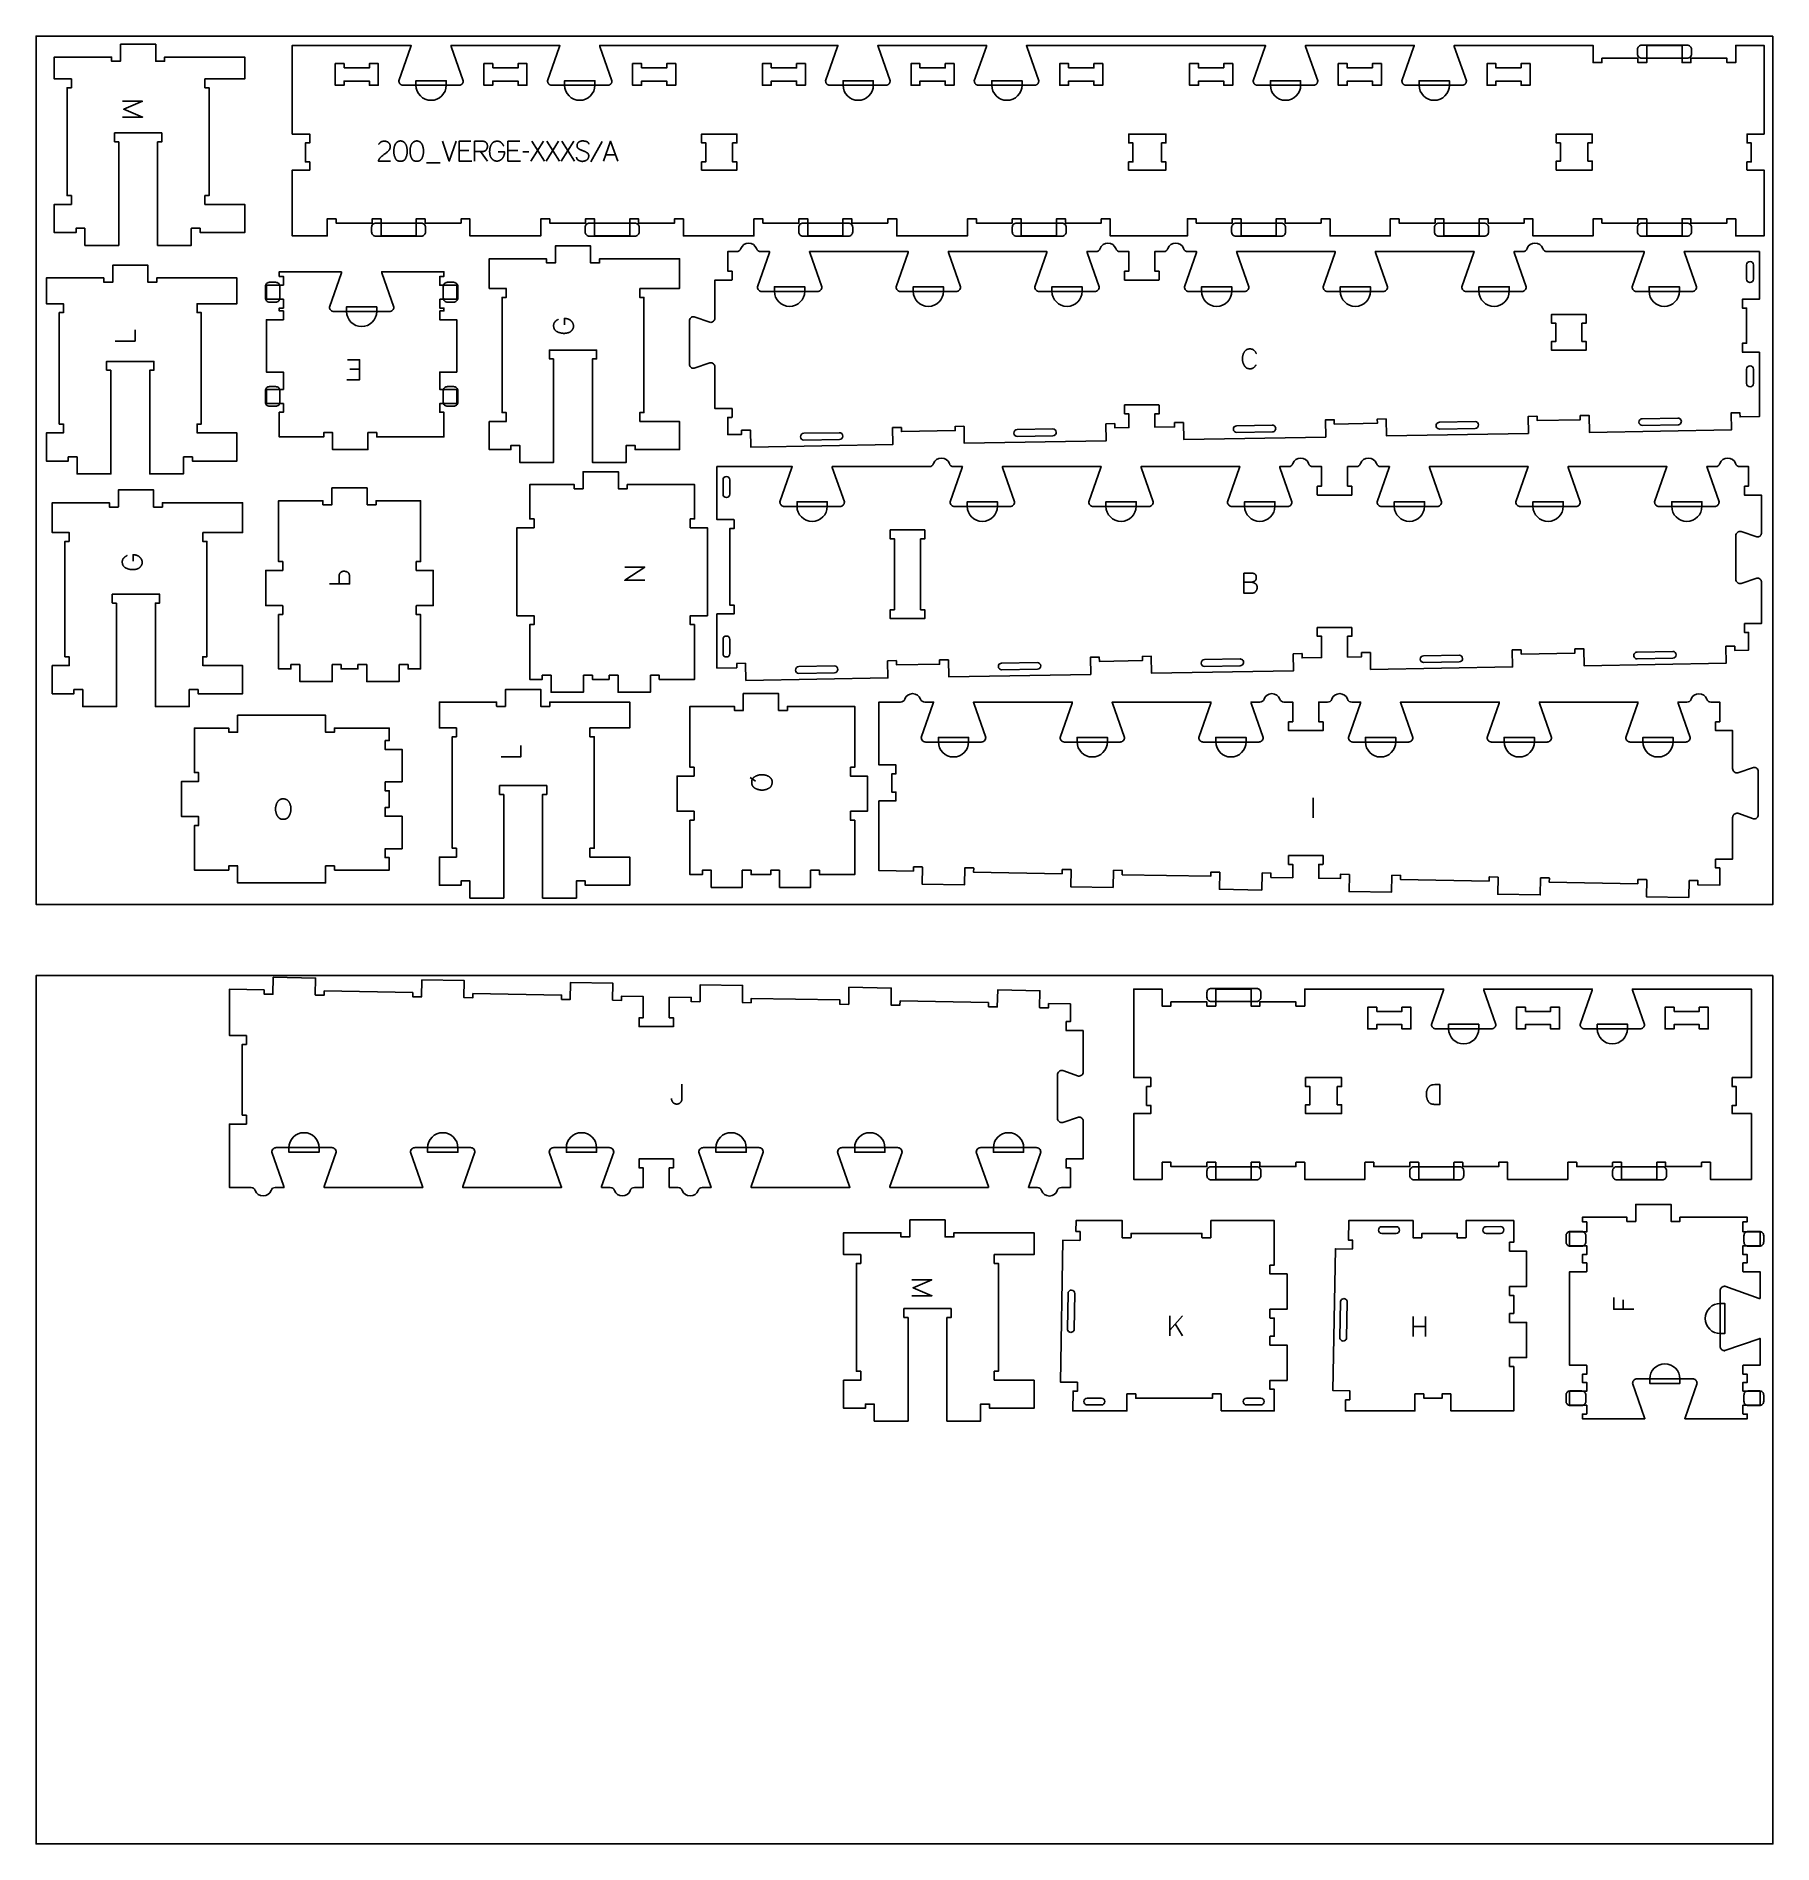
# Model space of a CAD drawing. Header units: millimetres. Extents: x -1220 to 1220, y -1270 to 1270.
import ezdxf

# ---------------------------------------------------------------- set-up
doc = ezdxf.new("R2010")
doc.units = ezdxf.units.MM
for name, color, linetype, true_color in [('0_SHEET_SPRUCEPLY_2440X122', 1, 'Continuous', 0xff0000), ('1_ANYTOOL_1MMDEEP_LABELS_S', 2, 'Continuous', 0xffff00), ('3_ANYTOOL_CUTTHROUGH_INSID', 4, 'Continuous', 0x00ffff), ('4_ANYTOOL_CUTTHROUGH_OUTSI', 5, 'Continuous', 0x0000ff), ('5_ANYTOOL_HALF_MILL_9MM_IN', 3, 'Continuous', 0x00ff00)]:
    doc.layers.add(name, color=color, linetype=linetype, true_color=true_color)

msp = doc.modelspace()

# ---------------------------------------------------------------- linework, layer by layer
at = {"layer": '0_SHEET_SPRUCEPLY_2440X122'}
for points in [[(1220, 1270), (1220, 50), (-1220, 50), (-1220, 1270)], [(1220, -50), (1220, -1270), (-1220, -1270), (-1220, -50)]]:
    msp.add_lwpolyline(points, close=True, dxfattribs=at)
at = {"layer": '1_ANYTOOL_1MMDEEP_LABELS_S'}
for points in [[(-1098.5, 1156.2), (-1070.5, 1156.2), (-1097, 1167.4), (-1070.6, 1178.6), (-1098.5, 1178.6)], [(-722.1, 1094.5), (-739.2, 1094.5), (-739.1, 1095), (-738.9, 1095.4), (-738.9, 1095.6), (-738.8, 1095.8), (-738.7, 1096), (-738.6, 1096.2), (-738.5, 1096.4), (-738.4, 1096.6), (-738.3, 1096.8), (-738.2, 1096.9), (-738.1, 1097.1), (-738, 1097.3), (-737.9, 1097.5), (-737.8, 1097.7), (-737.6, 1097.9), (-737.5, 1098), (-737.4, 1098.2), (-737.3, 1098.4), (-737.1, 1098.5), (-737, 1098.7), (-736.9, 1098.9), (-736.7, 1099), (-736.6, 1099.2), (-736.4, 1099.4), (-736.3, 1099.5), (-736.1, 1099.7), (-736, 1099.8), (-735.8, 1100), (-735.6, 1100.1), (-734.1, 1101.4), (-732.7, 1102.5), (-731.3, 1103.6), (-729.9, 1104.6), (-729.2, 1105.2), (-728.5, 1105.7), (-727.8, 1106.2), (-727.2, 1106.8), (-726.5, 1107.3), (-725.9, 1107.9), (-725.3, 1108.5), (-724.8, 1109), (-724.7, 1109.2), (-724.5, 1109.3), (-724.4, 1109.5), (-724.3, 1109.6), (-724.2, 1109.8), (-724, 1110), (-723.9, 1110.1), (-723.8, 1110.3), (-723.7, 1110.4), (-723.6, 1110.6), (-723.5, 1110.8), (-723.4, 1110.9), (-723.4, 1111.1), (-723.3, 1111.3), (-723.2, 1111.5), (-723.1, 1111.6), (-723.1, 1111.8), (-723, 1112), (-723, 1112.2), (-722.9, 1112.4), (-722.8, 1112.6), (-722.8, 1112.7), (-722.8, 1112.9), (-722.7, 1113.1), (-722.7, 1113.3), (-722.7, 1113.5), (-722.6, 1113.7), (-722.6, 1113.9), (-722.6, 1114.1), (-722.6, 1114.3), (-722.6, 1114.6), (-722.6, 1114.8), (-722.6, 1115), (-722.6, 1115.2), (-722.6, 1115.5), (-722.6, 1115.7), (-722.6, 1115.9), (-722.7, 1116.1), (-722.7, 1116.3), (-722.7, 1116.5), (-722.8, 1116.7), (-722.8, 1116.9), (-722.9, 1117.1), (-722.9, 1117.3), (-723, 1117.5), (-723, 1117.7), (-723.1, 1117.9), (-723.2, 1118.1), (-723.3, 1118.3), (-723.3, 1118.4), (-723.4, 1118.6), (-723.5, 1118.8), (-723.6, 1118.9), (-723.7, 1119.1), (-723.8, 1119.2), (-723.9, 1119.4), (-724, 1119.5), (-724.1, 1119.7), (-724.3, 1119.8), (-724.4, 1120), (-724.5, 1120.1), (-724.7, 1120.2), (-724.8, 1120.4), (-724.9, 1120.5), (-725.1, 1120.6), (-725.2, 1120.7), (-725.4, 1120.8), (-725.6, 1120.9), (-725.7, 1121.1), (-725.9, 1121.2), (-726, 1121.3), (-726.2, 1121.3), (-726.4, 1121.4), (-726.5, 1121.5), (-726.7, 1121.6), (-726.9, 1121.7), (-727.1, 1121.8), (-727.2, 1121.8), (-727.4, 1121.9), (-727.6, 1122), (-727.8, 1122), (-728, 1122.1), (-728.2, 1122.1), (-728.4, 1122.2), (-728.6, 1122.2), (-728.8, 1122.3), (-729, 1122.3), (-729.2, 1122.3), (-729.4, 1122.4), (-729.6, 1122.4), (-729.8, 1122.4), (-730, 1122.4), (-730.2, 1122.4), (-730.5, 1122.4), (-730.9, 1122.4), (-731.2, 1122.4), (-731.6, 1122.4), (-731.9, 1122.4), (-732.2, 1122.4), (-732.6, 1122.3), (-732.9, 1122.3), (-733.2, 1122.2), (-733.5, 1122.2), (-733.8, 1122.1), (-733.9, 1122), (-734.1, 1122), (-734.2, 1121.9), (-734.3, 1121.9), (-734.5, 1121.8), (-734.6, 1121.8), (-734.7, 1121.7), (-734.9, 1121.7), (-735, 1121.6), (-735.1, 1121.5), (-735.3, 1121.5), (-735.4, 1121.4), (-735.5, 1121.3), (-735.6, 1121.3), (-735.8, 1121.2), (-735.9, 1121.1), (-736, 1121), (-736.1, 1120.9), (-736.2, 1120.9), (-736.4, 1120.8), (-736.5, 1120.7), (-736.6, 1120.6), (-736.7, 1120.5), (-736.8, 1120.4), (-736.9, 1120.3), (-737, 1120.2), (-737.1, 1120.1), (-737.2, 1120), (-737.3, 1119.9), (-737.4, 1119.8), (-737.5, 1119.7), (-737.6, 1119.5), (-737.8, 1119.3), (-738, 1119.1), (-738.2, 1118.8), (-738.3, 1118.5), (-738.5, 1118.3), (-738.7, 1118), (-738.8, 1117.7)], [(-649.2, 1122.4), (-639.5, 1094.4), (-629.7, 1122.4)], [(-608, 1094.4), (-625.7, 1094.4), (-625.7, 1122.4), (-609.1, 1122.4)], [(-604, 1094.4), (-604, 1122.4), (-593.4, 1122.4), (-593, 1122.4), (-592.5, 1122.4), (-592.3, 1122.4), (-592.1, 1122.4), (-591.9, 1122.4), (-591.7, 1122.3), (-591.5, 1122.3), (-591.3, 1122.3), (-591.1, 1122.2), (-590.9, 1122.2), (-590.7, 1122.1), (-590.5, 1122.1), (-590.3, 1122), (-590.2, 1122), (-590, 1121.9), (-589.8, 1121.9), (-589.7, 1121.8), (-589.5, 1121.7), (-589.3, 1121.7), (-589.2, 1121.6), (-589, 1121.5), (-588.9, 1121.4), (-588.8, 1121.3), (-588.6, 1121.2), (-588.5, 1121.1), (-588.3, 1121), (-588.2, 1120.9), (-588.1, 1120.8), (-588, 1120.7), (-587.8, 1120.6), (-587.7, 1120.5), (-587.6, 1120.4), (-587.5, 1120.3), (-587.4, 1120.1), (-587.3, 1120), (-587.2, 1119.9), (-587.1, 1119.7), (-587, 1119.6), (-586.9, 1119.4), (-586.9, 1119.3), (-586.8, 1119.1), (-586.7, 1119), (-586.6, 1118.8), (-586.6, 1118.7), (-586.5, 1118.5), (-586.5, 1118.3), (-586.4, 1118.2), (-586.3, 1118), (-586.3, 1117.8), (-586.2, 1117.6), (-586.2, 1117.4), (-586.2, 1117.2), (-586.1, 1117), (-586.1, 1116.8), (-586.1, 1116.6), (-586.1, 1116.4), (-586, 1116.2), (-586, 1116), (-586, 1115.6), (-586, 1115.1), (-586, 1115), (-586, 1114.8), (-586, 1114.6), (-586, 1114.5), (-586, 1114.3), (-586, 1114.2), (-586.1, 1114), (-586.1, 1113.8), (-586.1, 1113.7), (-586.2, 1113.5), (-586.2, 1113.4), (-586.2, 1113.2), (-586.3, 1113.1), (-586.3, 1112.9), (-586.4, 1112.8), (-586.4, 1112.6), (-586.5, 1112.4), (-586.5, 1112.3), (-586.6, 1112.1), (-586.6, 1112), (-586.7, 1111.9), (-586.8, 1111.7), (-586.9, 1111.6), (-586.9, 1111.4), (-587, 1111.3), (-587.1, 1111.1), (-587.2, 1111), (-587.3, 1110.8), (-587.4, 1110.7), (-587.5, 1110.6), (-587.6, 1110.4), (-587.8, 1110.2), (-587.9, 1110), (-588, 1109.9), (-588.1, 1109.8), (-588.2, 1109.7), (-588.3, 1109.5), (-588.4, 1109.4), (-588.6, 1109.3), (-588.7, 1109.2), (-588.8, 1109.1), (-588.9, 1109), (-589.1, 1108.9), (-589.2, 1108.9), (-589.3, 1108.8), (-589.5, 1108.7), (-589.6, 1108.6), (-589.7, 1108.5), (-589.9, 1108.5), (-590, 1108.4), (-590.2, 1108.4), (-590.3, 1108.3), (-590.5, 1108.3), (-590.6, 1108.2), (-590.8, 1108.2), (-590.9, 1108.1), (-591.1, 1108.1), (-591.3, 1108.1), (-591.4, 1108.1), (-591.6, 1108), (-591.8, 1108), (-591.9, 1108), (-593.7, 1107.9), (-595.6, 1107.9), (-604, 1107.9)], [(-571.1, 1107.3), (-561.9, 1107.3), (-562, 1106.5), (-562, 1106.1), (-562, 1105.8), (-562.1, 1105.4), (-562.1, 1105), (-562.2, 1104.7), (-562.2, 1104.3), (-562.3, 1104), (-562.4, 1103.7), (-562.4, 1103.3), (-562.5, 1103), (-562.6, 1102.7), (-562.7, 1102.4), (-562.8, 1102.1), (-562.9, 1101.8), (-563, 1101.5), (-563.1, 1101.2), (-563.3, 1100.9), (-563.4, 1100.6), (-563.5, 1100.3), (-563.7, 1100.1), (-563.8, 1099.8), (-564, 1099.6), (-564.1, 1099.3), (-564.3, 1099.1), (-564.5, 1098.8), (-564.6, 1098.6), (-564.8, 1098.4), (-565, 1098.2), (-565.2, 1097.9), (-565.4, 1097.7), (-565.8, 1097.3), (-566, 1097.1), (-566.3, 1097), (-566.5, 1096.8), (-566.7, 1096.6), (-566.9, 1096.4), (-567.1, 1096.3), (-567.3, 1096.1), (-567.5, 1096), (-567.8, 1095.9), (-568, 1095.7), (-568.2, 1095.6), (-568.4, 1095.5), (-568.6, 1095.4), (-568.9, 1095.3), (-569.1, 1095.2), (-569.3, 1095.1), (-569.5, 1095), (-569.8, 1094.9), (-570, 1094.8), (-570.2, 1094.8), (-570.5, 1094.7), (-570.7, 1094.6), (-570.9, 1094.6), (-571.2, 1094.5), (-571.4, 1094.5), (-571.6, 1094.5), (-571.9, 1094.4), (-572.1, 1094.4), (-572.3, 1094.4), (-572.6, 1094.4), (-572.8, 1094.4), (-573.1, 1094.4), (-573.3, 1094.4), (-573.5, 1094.5), (-573.8, 1094.5), (-574, 1094.5), (-574.3, 1094.6), (-574.5, 1094.6), (-574.7, 1094.7), (-574.9, 1094.7), (-575.2, 1094.8), (-575.4, 1094.9), (-575.6, 1094.9), (-575.9, 1095), (-576.1, 1095.1), (-576.3, 1095.2), (-576.5, 1095.3), (-576.7, 1095.4), (-577, 1095.5), (-577.2, 1095.7), (-577.4, 1095.8), (-577.6, 1095.9), (-577.8, 1096.1), (-578, 1096.2), (-578.2, 1096.4), (-578.4, 1096.6), (-578.7, 1096.7), (-578.9, 1096.9), (-579.1, 1097.1), (-579.3, 1097.3), (-579.5, 1097.5), (-579.7, 1097.7), (-579.9, 1097.9), (-580.1, 1098.1), (-580.2, 1098.3), (-580.4, 1098.6), (-580.6, 1098.8), (-580.8, 1099.1), (-580.9, 1099.3), (-581.1, 1099.6), (-581.2, 1099.8), (-581.4, 1100.1), (-581.5, 1100.4), (-581.6, 1100.7), (-581.7, 1101), (-581.9, 1101.3), (-582, 1101.6), (-582.1, 1101.9), (-582.2, 1102.2), (-582.3, 1102.6), (-582.3, 1102.9), (-582.4, 1103.3), (-582.5, 1103.6), (-582.6, 1104), (-582.6, 1104.3), (-582.7, 1104.7), (-582.7, 1105.1), (-582.8, 1105.5), (-582.8, 1106.3), (-582.9, 1107.1), (-582.9, 1108), (-582.9, 1108.6), (-582.8, 1109.2), (-582.8, 1109.9), (-582.7, 1110.5), (-582.6, 1111.1), (-582.5, 1111.7), (-582.4, 1112.3), (-582.2, 1112.9), (-582.1, 1113.6), (-581.9, 1114.2), (-581.7, 1114.8), (-581.5, 1115.4), (-581.2, 1116), (-581, 1116.6), (-580.7, 1117.1), (-580.4, 1117.7), (-580.2, 1118), (-580.1, 1118.3), (-579.9, 1118.6), (-579.7, 1118.8), (-579.5, 1119.1), (-579.4, 1119.2), (-579.3, 1119.3), (-579.2, 1119.5), (-579.1, 1119.6), (-579, 1119.7), (-578.9, 1119.8), (-578.8, 1119.9), (-578.7, 1120), (-578.6, 1120.1), (-578.5, 1120.2), (-578.4, 1120.3), (-578.3, 1120.4), (-578.1, 1120.5), (-578, 1120.6), (-577.9, 1120.7), (-577.8, 1120.8), (-577.7, 1120.9), (-577.5, 1121), (-577.4, 1121), (-577.3, 1121.1), (-577.1, 1121.2), (-577, 1121.3), (-576.9, 1121.3), (-576.8, 1121.4), (-576.6, 1121.5), (-576.5, 1121.5), (-576.3, 1121.6), (-576.2, 1121.7), (-576.1, 1121.7), (-575.9, 1121.8), (-575.8, 1121.8), (-575.6, 1121.9), (-575.3, 1122), (-575, 1122.1), (-574.7, 1122.2), (-574.4, 1122.2), (-574, 1122.3), (-573.7, 1122.3), (-573.4, 1122.4), (-573, 1122.4), (-572.7, 1122.4), (-572.3, 1122.4), (-571.9, 1122.4), (-571.7, 1122.4), (-571.5, 1122.4), (-571.3, 1122.4), (-571.1, 1122.4), (-570.9, 1122.4), (-570.7, 1122.4), (-570.5, 1122.3), (-570.3, 1122.3), (-570.2, 1122.3), (-570, 1122.2), (-569.8, 1122.2), (-569.6, 1122.2), (-569.4, 1122.1), (-569.3, 1122), (-569.1, 1122), (-568.9, 1121.9), (-568.7, 1121.9), (-568.6, 1121.8), (-568.4, 1121.7), (-568.2, 1121.6), (-568.1, 1121.5), (-567.9, 1121.4), (-567.8, 1121.4), (-567.6, 1121.3), (-567.5, 1121.2), (-567.3, 1121), (-567.2, 1120.9), (-567, 1120.8), (-566.9, 1120.7), (-566.8, 1120.6), (-566.6, 1120.5), (-566.5, 1120.3), (-566, 1119.8), (-565.7, 1119.5), (-565.5, 1119.2), (-565.3, 1118.9), (-565, 1118.7), (-564.8, 1118.4), (-564.6, 1118.1), (-564.4, 1117.8), (-564.2, 1117.5), (-564, 1117.1), (-563.8, 1116.8), (-563.6, 1116.5), (-563.4, 1116.2), (-563.2, 1115.9), (-563.1, 1115.5)], [(-539.4, 1094.4), (-557.1, 1094.4), (-557.1, 1122.4), (-540.5, 1122.4)], [(-507.2, 1122.4), (-524.8, 1094.4)], [(-506, 1094.4), (-523.7, 1122.4)], [(-486, 1122.4), (-503.6, 1094.4)], [(-484.8, 1094.4), (-502.5, 1122.4)], [(-464.8, 1122.4), (-482.4, 1094.4)], [(-463.6, 1094.4), (-481.3, 1122.4)], [(-443.7, 1118.2), (-443.7, 1118.3), (-443.7, 1118.4), (-443.7, 1118.5), (-443.7, 1118.6), (-443.7, 1118.7), (-443.7, 1118.8), (-443.7, 1118.8), (-443.7, 1118.9), (-443.7, 1119), (-443.8, 1119.1), (-443.8, 1119.2), (-443.8, 1119.2), (-443.8, 1119.3), (-443.8, 1119.4), (-443.9, 1119.5), (-443.9, 1119.5), (-443.9, 1119.6), (-443.9, 1119.7), (-444, 1119.8), (-444, 1119.8), (-444, 1119.9), (-444.1, 1120), (-444.1, 1120), (-444.1, 1120.1), (-444.2, 1120.2), (-444.2, 1120.2), (-444.3, 1120.3), (-444.3, 1120.3), (-444.3, 1120.4), (-444.4, 1120.5), (-444.4, 1120.5), (-444.5, 1120.6), (-444.5, 1120.6), (-444.6, 1120.7), (-444.6, 1120.7), (-444.7, 1120.8), (-444.8, 1120.9), (-444.8, 1120.9), (-444.9, 1121), (-444.9, 1121), (-445, 1121.1), (-445.1, 1121.1), (-445.1, 1121.1), (-445.2, 1121.2), (-445.3, 1121.2), (-445.3, 1121.3), (-445.4, 1121.3), (-445.5, 1121.4), (-445.5, 1121.4), (-445.6, 1121.5), (-445.7, 1121.5), (-445.9, 1121.6), (-446, 1121.6), (-446.2, 1121.7), (-446.4, 1121.8), (-446.6, 1121.8), (-446.7, 1121.9), (-447.5, 1122.1), (-448.2, 1122.3), (-449, 1122.4), (-449.7, 1122.5), (-450, 1122.6), (-450.4, 1122.6), (-450.7, 1122.7), (-451.1, 1122.7), (-451.4, 1122.7), (-451.8, 1122.8), (-452.1, 1122.8), (-452.4, 1122.8), (-452.6, 1122.8), (-452.8, 1122.8), (-453, 1122.8), (-453.1, 1122.7), (-453.3, 1122.7), (-453.5, 1122.7), (-453.7, 1122.7), (-453.8, 1122.7), (-454, 1122.6), (-454.2, 1122.6), (-454.4, 1122.6), (-454.5, 1122.5), (-454.7, 1122.5), (-454.9, 1122.4), (-455, 1122.4), (-455.2, 1122.3), (-455.4, 1122.3), (-455.5, 1122.2), (-455.7, 1122.2), (-455.8, 1122.1), (-456, 1122), (-456.2, 1122), (-456.3, 1121.9), (-456.5, 1121.8), (-456.6, 1121.7), (-456.8, 1121.6), (-456.9, 1121.5), (-457.1, 1121.5), (-457.2, 1121.4), (-457.4, 1121.3), (-457.5, 1121.2), (-457.7, 1121), (-457.8, 1120.9), (-457.9, 1120.8), (-458.1, 1120.7), (-458.2, 1120.6), (-458.3, 1120.5), (-458.5, 1120.4), (-458.6, 1120.2), (-458.7, 1120.1), (-458.8, 1120), (-458.9, 1119.9), (-459, 1119.7), (-459.1, 1119.6), (-459.2, 1119.4), (-459.3, 1119.3), (-459.3, 1119.1), (-459.4, 1119), (-459.5, 1118.8), (-459.5, 1118.7), (-459.6, 1118.5), (-459.7, 1118.4), (-459.7, 1118.2), (-459.8, 1118), (-459.8, 1117.9), (-459.8, 1117.7), (-459.9, 1117.5), (-459.9, 1117.3), (-459.9, 1117.2), (-460, 1117), (-460, 1116.8), (-460, 1116.6), (-460, 1116.4), (-460, 1116.2), (-460, 1116), (-460, 1115.8), (-460, 1115.6), (-459.9, 1115.4), (-459.9, 1115.2), (-459.9, 1115.1), (-459.9, 1114.9), (-459.8, 1114.7), (-459.8, 1114.5), (-459.7, 1114.4), (-459.7, 1114.2), (-459.6, 1114), (-459.6, 1113.9), (-459.6, 1113.9), (-459.5, 1113.8), (-459.5, 1113.7), (-459.4, 1113.6), (-459.4, 1113.6), (-459.4, 1113.5), (-459.3, 1113.4), (-459.3, 1113.3), (-459.2, 1113.3), (-459.2, 1113.2), (-459.2, 1113.1), (-459.1, 1113.1), (-459.1, 1113), (-459, 1112.9), (-459, 1112.8), (-458.9, 1112.8), (-458.9, 1112.7), (-458.8, 1112.6), (-458.7, 1112.6), (-458.7, 1112.5), (-458.6, 1112.5), (-458.6, 1112.4), (-458.5, 1112.3), (-458.4, 1112.2), (-458.2, 1112.1), (-458.1, 1112), (-458, 1111.9), (-457.8, 1111.8), (-457.7, 1111.7), (-457.5, 1111.6), (-457.3, 1111.5), (-456.7, 1111.1), (-456, 1110.8), (-455.3, 1110.4), (-454.6, 1110.1), (-453.9, 1109.8), (-453.1, 1109.4), (-452.4, 1109.1), (-451.6, 1108.8), (-450.8, 1108.6), (-450.1, 1108.3), (-449.3, 1107.9), (-448.6, 1107.6), (-447.9, 1107.3), (-447.2, 1106.9), (-446.6, 1106.5), (-445.9, 1106.1), (-445.8, 1106), (-445.6, 1105.9), (-445.5, 1105.8), (-445.4, 1105.8), (-445.4, 1105.7), (-445.3, 1105.6), (-445.2, 1105.6), (-445.2, 1105.5), (-445.1, 1105.5), (-445, 1105.4), (-445, 1105.3), (-444.9, 1105.3), (-444.9, 1105.2), (-444.8, 1105.1), (-444.8, 1105.1), (-444.7, 1105), (-444.6, 1104.9), (-444.6, 1104.9), (-444.5, 1104.8), (-444.5, 1104.7), (-444.5, 1104.7), (-444.4, 1104.6), (-444.4, 1104.5), (-444.3, 1104.4), (-444.3, 1104.4), (-444.2, 1104.3), (-444.2, 1104.2), (-444.2, 1104.1), (-444.1, 1104.1), (-444.1, 1104), (-444.1, 1103.9), (-444, 1103.8), (-444, 1103.7), (-444, 1103.7), (-443.9, 1103.6), (-443.9, 1103.5), (-443.9, 1103.4), (-443.8, 1103.2), (-443.8, 1103), (-443.8, 1102.9), (-443.7, 1102.7), (-443.7, 1102.5), (-443.7, 1102.3), (-443.7, 1102.1), (-443.7, 1101.9), (-443.7, 1101.7), (-443.7, 1101.5), (-443.7, 1101.3), (-443.7, 1101), (-443.7, 1100.8), (-443.8, 1100.6), (-443.8, 1100.4), (-443.8, 1100.2), (-443.9, 1100), (-443.9, 1099.8), (-443.9, 1099.6), (-444, 1099.4), (-444.1, 1099.2), (-444.1, 1099), (-444.2, 1098.9), (-444.3, 1098.7), (-444.3, 1098.5), (-444.4, 1098.3), (-444.5, 1098.2), (-444.6, 1098), (-444.7, 1097.8), (-444.8, 1097.7), (-444.9, 1097.5), (-445, 1097.4), (-445.1, 1097.2), (-445.2, 1097.1), (-445.3, 1097), (-445.5, 1096.8), (-445.6, 1096.7), (-445.7, 1096.6), (-445.9, 1096.4), (-446, 1096.3), (-446.2, 1096.2), (-446.3, 1096.1), (-446.5, 1096), (-446.7, 1095.8), (-447, 1095.6), (-447.3, 1095.5), (-447.7, 1095.3), (-448, 1095.1), (-448.4, 1095), (-448.7, 1094.8), (-449.1, 1094.7), (-449.3, 1094.6), (-449.5, 1094.6), (-449.6, 1094.5), (-449.8, 1094.5), (-450, 1094.4), (-450.2, 1094.4), (-450.4, 1094.4), (-450.6, 1094.3), (-450.9, 1094.3), (-451.3, 1094.2), (-451.7, 1094.2), (-452.1, 1094.1), (-452.5, 1094.1), (-452.9, 1094.1), (-453.2, 1094.1), (-453.6, 1094.2), (-454, 1094.2), (-454.3, 1094.3), (-454.7, 1094.3), (-455.1, 1094.4), (-455.4, 1094.5), (-455.8, 1094.6), (-456.1, 1094.7), (-456.5, 1094.8), (-456.8, 1094.9), (-457.1, 1095.1), (-457.5, 1095.2), (-457.8, 1095.4), (-458.1, 1095.6), (-458.3, 1095.7), (-458.4, 1095.8), (-458.6, 1095.9), (-458.7, 1096), (-458.8, 1096.1), (-459, 1096.2), (-459.1, 1096.3), (-459.2, 1096.4), (-459.3, 1096.5), (-459.5, 1096.6), (-459.6, 1096.8), (-459.7, 1096.9), (-459.7, 1096.9), (-459.8, 1097), (-459.8, 1097.1), (-459.9, 1097.1), (-459.9, 1097.2), (-459.9, 1097.3), (-460, 1097.3), (-460, 1097.4), (-460.1, 1097.5), (-460.1, 1097.5), (-460.1, 1097.6), (-460.2, 1097.7), (-460.2, 1097.7), (-460.2, 1097.8), (-460.3, 1097.9), (-460.3, 1098), (-460.3, 1098), (-460.4, 1098.1), (-460.4, 1098.2), (-460.4, 1098.3), (-460.5, 1098.4), (-460.5, 1098.6), (-460.5, 1098.7), (-460.6, 1098.9), (-460.6, 1099.1), (-460.6, 1099.2), (-460.6, 1099.4), (-460.7, 1099.6), (-460.7, 1099.8), (-460.7, 1099.9)], [(-424.7, 1122), (-440.7, 1093.3)], [(-423.1, 1094.4), (-412.9, 1122.4), (-402.6, 1094.4)], [(-612, 1109.4), (-625.7, 1109.4)], [(-595.6, 1107.9), (-585.9, 1094.4)], [(-543.4, 1109.4), (-557.1, 1109.4)], [(-528, 1107.4), (-536.2, 1107.3)], [(-419.9, 1103.4), (-405.9, 1103.4)], [(-671.7, 1092.1), (-652.5, 1092.1)], [(-477.9, 864.2), (-477.9, 873.3), (-477.1, 873.3), (-476.7, 873.3), (-476.4, 873.3), (-476, 873.2), (-475.6, 873.2), (-475.3, 873.1), (-474.9, 873.1), (-474.6, 873), (-474.2, 872.9), (-473.9, 872.9), (-473.6, 872.8), (-473.3, 872.7), (-473, 872.6), (-472.7, 872.5), (-472.4, 872.4), (-472.1, 872.3), (-471.8, 872.2), (-471.5, 872), (-471.2, 871.9), (-470.9, 871.8), (-470.7, 871.6), (-470.4, 871.5), (-470.1, 871.3), (-469.9, 871.2), (-469.7, 871), (-469.4, 870.8), (-469.2, 870.6), (-469, 870.5), (-468.7, 870.3), (-468.5, 870.1), (-468.3, 869.9), (-467.9, 869.5), (-467.7, 869.2), (-467.6, 869), (-467.4, 868.8), (-467.2, 868.6), (-467, 868.4), (-466.9, 868.2), (-466.7, 868), (-466.6, 867.8), (-466.4, 867.5), (-466.3, 867.3), (-466.2, 867.1), (-466.1, 866.9), (-466, 866.7), (-465.9, 866.4), (-465.8, 866.2), (-465.7, 866), (-465.6, 865.8), (-465.5, 865.5), (-465.4, 865.3), (-465.3, 865.1), (-465.3, 864.8), (-465.2, 864.6), (-465.2, 864.4), (-465.1, 864.1), (-465.1, 863.9), (-465.1, 863.7), (-465, 863.4), (-465, 863.2), (-465, 862.9), (-465, 862.7), (-465, 862.5), (-465, 862.2), (-465, 862), (-465, 861.7), (-465.1, 861.5), (-465.1, 861.3), (-465.1, 861), (-465.2, 860.8), (-465.2, 860.6), (-465.3, 860.3), (-465.4, 860.1), (-465.4, 859.9), (-465.5, 859.7), (-465.6, 859.4), (-465.7, 859.2), (-465.8, 859), (-465.9, 858.8), (-466, 858.6), (-466.1, 858.3), (-466.3, 858.1), (-466.4, 857.9), (-466.5, 857.7), (-466.7, 857.5), (-466.8, 857.3), (-467, 857.1), (-467.2, 856.8), (-467.3, 856.6), (-467.5, 856.4), (-467.7, 856.2), (-467.9, 856), (-468.1, 855.8), (-468.3, 855.6), (-468.5, 855.4), (-468.7, 855.2), (-468.9, 855.1), (-469.2, 854.9), (-469.4, 854.7), (-469.7, 854.5), (-469.9, 854.4), (-470.2, 854.2), (-470.4, 854.1), (-470.7, 853.9), (-471, 853.8), (-471.3, 853.7), (-471.6, 853.6), (-471.9, 853.4), (-472.2, 853.3), (-472.5, 853.2), (-472.8, 853.1), (-473.2, 853), (-473.5, 853), (-473.9, 852.9), (-474.2, 852.8), (-474.6, 852.7), (-474.9, 852.7), (-475.3, 852.6), (-475.7, 852.6), (-476.1, 852.5), (-476.9, 852.5), (-477.7, 852.4), (-478.6, 852.4), (-479.2, 852.4), (-479.8, 852.5), (-480.5, 852.5), (-481.1, 852.6), (-481.7, 852.7), (-482.3, 852.8), (-482.9, 852.9), (-483.5, 853), (-484.2, 853.2), (-484.8, 853.4), (-485.4, 853.6), (-486, 853.8), (-486.6, 854.1), (-487.1, 854.3), (-487.7, 854.6), (-488.3, 854.9), (-488.6, 855.1), (-488.9, 855.2), (-489.2, 855.4), (-489.4, 855.6), (-489.7, 855.8), (-489.8, 855.9), (-489.9, 856), (-490, 856.1), (-490.2, 856.2), (-490.3, 856.3), (-490.4, 856.4), (-490.5, 856.5), (-490.6, 856.6), (-490.7, 856.7), (-490.8, 856.8), (-490.9, 856.9), (-491, 857), (-491.1, 857.2), (-491.2, 857.3), (-491.3, 857.4), (-491.4, 857.5), (-491.5, 857.6), (-491.5, 857.8), (-491.6, 857.9), (-491.7, 858), (-491.8, 858.1), (-491.9, 858.3), (-491.9, 858.4), (-492, 858.5), (-492.1, 858.7), (-492.1, 858.8), (-492.2, 859), (-492.3, 859.1), (-492.3, 859.2), (-492.4, 859.4), (-492.4, 859.5), (-492.5, 859.7), (-492.6, 860), (-492.7, 860.3), (-492.7, 860.6), (-492.8, 860.9), (-492.9, 861.2), (-492.9, 861.6), (-493, 861.9), (-493, 862.3), (-493, 862.6), (-493, 863), (-493, 863.3), (-493, 863.6), (-493, 863.8), (-493, 864), (-493, 864.2), (-493, 864.4), (-493, 864.6), (-492.9, 864.8), (-492.9, 864.9), (-492.9, 865.1), (-492.8, 865.3), (-492.8, 865.5), (-492.7, 865.7), (-492.7, 865.9), (-492.6, 866), (-492.6, 866.2), (-492.5, 866.4), (-492.4, 866.6), (-492.4, 866.7), (-492.3, 866.9), (-492.2, 867), (-492.1, 867.2), (-492, 867.4), (-491.9, 867.5), (-491.8, 867.7), (-491.7, 867.8), (-491.6, 868), (-491.5, 868.1), (-491.4, 868.2), (-491.3, 868.4), (-491.2, 868.5), (-491.1, 868.7), (-490.9, 868.8), (-490.4, 869.3), (-490.1, 869.6), (-489.8, 869.8), (-489.5, 870), (-489.3, 870.3), (-489, 870.5), (-488.7, 870.7), (-488.4, 870.9), (-488.1, 871.1), (-487.7, 871.3), (-487.4, 871.5), (-487.1, 871.7), (-486.8, 871.9), (-486.5, 872.1), (-486.1, 872.2)], [(-1108.9, 841.6), (-1080.9, 841.6), (-1080.9, 857.5)], [(-783.4, 787.2), (-765.7, 787.2), (-765.7, 815.2), (-782.4, 815.2)], [(494.4, 823.6), (494.3, 824), (494.1, 824.3), (493.9, 824.7), (493.8, 825), (493.6, 825.4), (493.4, 825.7), (493.2, 826), (493, 826.4), (492.7, 826.7), (492.5, 827), (492.3, 827.3), (492, 827.5), (491.7, 827.8), (491.5, 828.1), (491.2, 828.3), (490.9, 828.6), (490.6, 828.8), (490.5, 828.9), (490.3, 829.1), (490.1, 829.2), (490, 829.3), (489.8, 829.4), (489.7, 829.5), (489.5, 829.6), (489.3, 829.6), (489.2, 829.7), (489, 829.8), (488.8, 829.9), (488.7, 830), (488.5, 830), (488.3, 830.1), (488.1, 830.1), (488, 830.2), (487.8, 830.3), (487.6, 830.3), (487.4, 830.3), (487.2, 830.4), (487, 830.4), (486.8, 830.5), (486.6, 830.5), (486.4, 830.5), (486.2, 830.5), (486, 830.6), (485.8, 830.6), (485.6, 830.6), (485.4, 830.6), (485.2, 830.6), (484.9, 830.6), (484.6, 830.6), (484.3, 830.5), (484, 830.5), (483.7, 830.5), (483.4, 830.4), (483.1, 830.4), (482.8, 830.3), (482.5, 830.2), (482.2, 830.2), (482, 830.1), (481.7, 830), (481.4, 829.9), (481.3, 829.8), (481.2, 829.7), (481.1, 829.7), (480.9, 829.6), (480.8, 829.6), (480.7, 829.5), (480.6, 829.4), (480.4, 829.3), (480.3, 829.3), (480.2, 829.2), (480.1, 829.1), (480, 829), (479.8, 828.9), (479.5, 828.7), (479.3, 828.5), (479.1, 828.3), (478.9, 828.1), (478.7, 827.9), (478.5, 827.7), (478.3, 827.5), (478.1, 827.2), (477.9, 827), (477.8, 826.7), (477.6, 826.5), (477.4, 826.2), (477.1, 825.6), (476.8, 825.1), (476.5, 824.5), (476.3, 823.9), (476, 823.4), (475.8, 822.8), (475.6, 822.2), (475.5, 821.6), (475.3, 821), (475.2, 820.4), (475.1, 819.8), (475, 819.1), (474.9, 818.5), (474.9, 817.9), (474.8, 817.2), (474.8, 816.6), (474.8, 815.9), (474.9, 815.3), (474.9, 814.6), (475, 814), (475.1, 813.4), (475.2, 812.8), (475.3, 812.2), (475.5, 811.6), (475.7, 811), (475.8, 810.4), (476.1, 809.8), (476.3, 809.2), (476.6, 808.6), (476.8, 808.1), (477.1, 807.5), (477.5, 806.9), (477.6, 806.7), (477.8, 806.4), (478, 806.2), (478.2, 805.9), (478.4, 805.7), (478.6, 805.5), (478.8, 805.2), (479, 805), (479.2, 804.8), (479.4, 804.6), (479.6, 804.5), (479.8, 804.3), (480, 804.2), (480.1, 804.1), (480.2, 804), (480.3, 804), (480.4, 803.9), (480.6, 803.8), (480.7, 803.7), (480.8, 803.7), (481.1, 803.5), (481.3, 803.4), (481.6, 803.3), (481.9, 803.2), (482.1, 803.1), (482.4, 803), (482.7, 802.9), (483, 802.9), (483.3, 802.8), (483.6, 802.7), (483.9, 802.7), (484.2, 802.7), (484.5, 802.6), (484.9, 802.6), (485.2, 802.6), (485.5, 802.6), (485.9, 802.6), (486.2, 802.6), (486.4, 802.6), (486.6, 802.6), (486.8, 802.7), (486.9, 802.7), (487.1, 802.7), (487.3, 802.7), (487.4, 802.8), (487.6, 802.8), (487.7, 802.8), (487.9, 802.9), (488, 802.9), (488.2, 803), (488.3, 803), (488.5, 803.1), (488.6, 803.1), (488.8, 803.2), (488.9, 803.2), (489.1, 803.3), (489.2, 803.4), (489.4, 803.4), (489.5, 803.5), (489.6, 803.6), (489.8, 803.7), (489.9, 803.7), (490, 803.8), (490.2, 803.9), (490.3, 804), (490.4, 804.1), (490.7, 804.3), (490.9, 804.5), (491.1, 804.7), (491.4, 804.9), (491.6, 805.1), (491.8, 805.4), (492, 805.6), (492.3, 805.8), (492.5, 806.1), (492.7, 806.3), (492.9, 806.6), (493.1, 806.9), (493.2, 807.2), (493.4, 807.4), (493.6, 807.7), (493.8, 808)], [(-779.4, 802.2), (-765.7, 802.2)], [(-1083.9, 532.2), (-1083.9, 541.3), (-1083.1, 541.3), (-1082.7, 541.3), (-1082.4, 541.3), (-1082, 541.2), (-1081.6, 541.2), (-1081.3, 541.1), (-1080.9, 541.1), (-1080.6, 541), (-1080.2, 540.9), (-1079.9, 540.9), (-1079.6, 540.8), (-1079.3, 540.7), (-1079, 540.6), (-1078.7, 540.5), (-1078.4, 540.4), (-1078.1, 540.3), (-1077.8, 540.2), (-1077.5, 540), (-1077.2, 539.9), (-1076.9, 539.8), (-1076.7, 539.6), (-1076.4, 539.5), (-1076.1, 539.3), (-1075.9, 539.2), (-1075.7, 539), (-1075.4, 538.8), (-1075.2, 538.6), (-1075, 538.5), (-1074.7, 538.3), (-1074.5, 538.1), (-1074.3, 537.9), (-1073.9, 537.5), (-1073.7, 537.2), (-1073.6, 537), (-1073.4, 536.8), (-1073.2, 536.6), (-1073, 536.4), (-1072.9, 536.2), (-1072.7, 536), (-1072.6, 535.8), (-1072.4, 535.5), (-1072.3, 535.3), (-1072.2, 535.1), (-1072.1, 534.9), (-1072, 534.7), (-1071.9, 534.4), (-1071.8, 534.2), (-1071.7, 534), (-1071.6, 533.8), (-1071.5, 533.5), (-1071.4, 533.3), (-1071.3, 533.1), (-1071.3, 532.8), (-1071.2, 532.6), (-1071.2, 532.4), (-1071.1, 532.1), (-1071.1, 531.9), (-1071.1, 531.7), (-1071, 531.4), (-1071, 531.2), (-1071, 530.9), (-1071, 530.7), (-1071, 530.5), (-1071, 530.2), (-1071, 530), (-1071, 529.7), (-1071.1, 529.5), (-1071.1, 529.3), (-1071.1, 529), (-1071.2, 528.8), (-1071.2, 528.6), (-1071.3, 528.3), (-1071.4, 528.1), (-1071.4, 527.9), (-1071.5, 527.7), (-1071.6, 527.4), (-1071.7, 527.2), (-1071.8, 527), (-1071.9, 526.8), (-1072, 526.6), (-1072.1, 526.3), (-1072.3, 526.1), (-1072.4, 525.9), (-1072.5, 525.7), (-1072.7, 525.5), (-1072.8, 525.3), (-1073, 525.1), (-1073.2, 524.8), (-1073.3, 524.6), (-1073.5, 524.4), (-1073.7, 524.2), (-1073.9, 524), (-1074.1, 523.8), (-1074.3, 523.6), (-1074.5, 523.4), (-1074.7, 523.2), (-1074.9, 523.1), (-1075.2, 522.9), (-1075.4, 522.7), (-1075.7, 522.5), (-1075.9, 522.4), (-1076.2, 522.2), (-1076.4, 522.1), (-1076.7, 521.9), (-1077, 521.8), (-1077.3, 521.7), (-1077.6, 521.6), (-1077.9, 521.4), (-1078.2, 521.3), (-1078.5, 521.2), (-1078.8, 521.1), (-1079.2, 521), (-1079.5, 521), (-1079.9, 520.9), (-1080.2, 520.8), (-1080.6, 520.7), (-1080.9, 520.7), (-1081.3, 520.6), (-1081.7, 520.6), (-1082.1, 520.5), (-1082.9, 520.5), (-1083.7, 520.4), (-1084.6, 520.4), (-1085.2, 520.4), (-1085.8, 520.5), (-1086.5, 520.5), (-1087.1, 520.6), (-1087.7, 520.7), (-1088.3, 520.8), (-1088.9, 520.9), (-1089.5, 521), (-1090.2, 521.2), (-1090.8, 521.4), (-1091.4, 521.6), (-1092, 521.8), (-1092.6, 522.1), (-1093.1, 522.3), (-1093.7, 522.6), (-1094.3, 522.9), (-1094.6, 523.1), (-1094.9, 523.2), (-1095.2, 523.4), (-1095.4, 523.6), (-1095.7, 523.8), (-1095.8, 523.9), (-1095.9, 524), (-1096, 524.1), (-1096.2, 524.2), (-1096.3, 524.3), (-1096.4, 524.4), (-1096.5, 524.5), (-1096.6, 524.6), (-1096.7, 524.7), (-1096.8, 524.8), (-1096.9, 524.9), (-1097, 525), (-1097.1, 525.2), (-1097.2, 525.3), (-1097.3, 525.4), (-1097.4, 525.5), (-1097.5, 525.6), (-1097.5, 525.8), (-1097.6, 525.9), (-1097.7, 526), (-1097.8, 526.1), (-1097.9, 526.3), (-1097.9, 526.4), (-1098, 526.5), (-1098.1, 526.7), (-1098.1, 526.8), (-1098.2, 527), (-1098.3, 527.1), (-1098.3, 527.2), (-1098.4, 527.4), (-1098.4, 527.5), (-1098.5, 527.7), (-1098.6, 528), (-1098.7, 528.3), (-1098.7, 528.6), (-1098.8, 528.9), (-1098.9, 529.2), (-1098.9, 529.6), (-1099, 529.9), (-1099, 530.3), (-1099, 530.6), (-1099, 531), (-1099, 531.3), (-1099, 531.6), (-1099, 531.8), (-1099, 532), (-1099, 532.2), (-1099, 532.4), (-1099, 532.6), (-1098.9, 532.8), (-1098.9, 532.9), (-1098.9, 533.1), (-1098.8, 533.3), (-1098.8, 533.5), (-1098.7, 533.7), (-1098.7, 533.9), (-1098.6, 534), (-1098.6, 534.2), (-1098.5, 534.4), (-1098.4, 534.6), (-1098.4, 534.7), (-1098.3, 534.9), (-1098.2, 535), (-1098.1, 535.2), (-1098, 535.4), (-1097.9, 535.5), (-1097.8, 535.7), (-1097.7, 535.8), (-1097.6, 536), (-1097.5, 536.1), (-1097.4, 536.2), (-1097.3, 536.4), (-1097.2, 536.5), (-1097.1, 536.7), (-1096.9, 536.8), (-1096.4, 537.3), (-1096.1, 537.6), (-1095.8, 537.8), (-1095.5, 538), (-1095.3, 538.3), (-1095, 538.5), (-1094.7, 538.7), (-1094.4, 538.9), (-1094.1, 539.1), (-1093.7, 539.3), (-1093.4, 539.5), (-1093.1, 539.7), (-1092.8, 539.9), (-1092.5, 540.1), (-1092.1, 540.2)], [(-807.7, 500.4), (-779.7, 500.4), (-779.8, 505.1), (-779.7, 509.8), (-779.7, 510.8), (-779.8, 511.6), (-779.8, 512), (-779.8, 512.3), (-779.8, 512.6), (-779.9, 512.7), (-779.9, 513), (-779.9, 513.1), (-779.9, 513.2), (-780, 513.3), (-780, 513.4), (-780, 513.5), (-780.1, 513.7), (-780.1, 513.8), (-780.1, 513.9), (-780.2, 514), (-780.2, 514.1), (-780.2, 514.2), (-780.3, 514.3), (-780.3, 514.4), (-780.4, 514.5), (-780.4, 514.6), (-780.5, 514.7), (-780.5, 514.8), (-780.6, 514.9), (-780.7, 515), (-780.7, 515.1), (-780.8, 515.2), (-780.9, 515.2), (-780.9, 515.3), (-781, 515.4), (-781.1, 515.5), (-781.2, 515.6), (-781.2, 515.7), (-781.3, 515.8), (-781.4, 515.9), (-781.5, 515.9), (-781.7, 516.2), (-781.9, 516.3), (-782.1, 516.5), (-782.3, 516.6), (-782.5, 516.8), (-782.6, 516.9), (-782.8, 517), (-783, 517.1), (-783.2, 517.3), (-783.4, 517.4), (-783.6, 517.5), (-783.8, 517.5), (-784.1, 517.6), (-784.3, 517.7), (-784.5, 517.8), (-784.7, 517.8), (-784.9, 517.9), (-785.2, 517.9), (-785.7, 518), (-786.2, 518.1), (-787, 518.2), (-787.1, 518.2), (-787.2, 518.2), (-787.3, 518.2), (-787.3, 518.2), (-787.4, 518.2), (-787.5, 518.2), (-787.7, 518.2), (-787.9, 518.2), (-788, 518.2), (-788.2, 518.2), (-788.4, 518.2), (-788.6, 518.1), (-788.7, 518.1), (-788.9, 518.1), (-789.1, 518), (-789.3, 518), (-789.5, 517.9), (-790, 517.7), (-790.2, 517.6), (-790.4, 517.6), (-790.5, 517.5), (-790.6, 517.5), (-790.7, 517.4), (-790.9, 517.4), (-791, 517.3), (-791.1, 517.2), (-791.2, 517.2), (-791.3, 517.1), (-791.5, 517), (-791.6, 516.9), (-791.7, 516.9), (-791.8, 516.8), (-791.9, 516.7), (-792, 516.6), (-792.1, 516.6), (-792.2, 516.5), (-792.3, 516.4), (-792.4, 516.3), (-792.5, 516.2), (-792.6, 516.1), (-792.6, 516), (-792.7, 515.9), (-792.8, 515.8), (-792.9, 515.7), (-793, 515.6), (-793, 515.5), (-793.1, 515.4), (-793.2, 515.3), (-793.3, 515.2), (-793.3, 515.1), (-793.4, 515), (-793.5, 514.9), (-793.5, 514.8), (-793.6, 514.6), (-793.6, 514.5), (-793.7, 514.4), (-793.8, 514.3), (-793.8, 514.1), (-793.9, 514), (-793.9, 513.9), (-793.9, 513.8), (-794, 513.6), (-794, 513.5), (-794.1, 513.4), (-794.1, 513.2), (-794.2, 512.9), (-794.2, 512.6), (-794.3, 512.3), (-794.3, 512), (-794.4, 511.7), (-794.4, 511.4), (-794.4, 511.1), (-794.5, 500.4)], [(-365, 505.4), (-393, 505.4), (-365, 524.1), (-393, 524.1)], [(476.7, 502.7), (486.6, 502.8), (486.9, 502.8), (487.3, 502.9), (487.7, 502.9), (488, 503), (488.4, 503), (488.7, 503.1), (489.1, 503.2), (489.4, 503.2), (489.7, 503.3), (490.1, 503.4), (490.4, 503.6), (490.7, 503.7), (491, 503.8), (491.3, 503.9), (491.6, 504.1), (491.9, 504.2), (492, 504.3), (492, 504.3), (492.1, 504.4), (492.2, 504.4), (492.3, 504.4), (492.3, 504.5), (492.4, 504.5), (492.4, 504.6), (492.5, 504.6), (492.6, 504.7), (492.6, 504.7), (492.7, 504.8), (492.8, 504.9), (492.8, 504.9), (492.9, 505), (492.9, 505), (493, 505.1), (493, 505.2), (493.1, 505.2), (493.1, 505.3), (493.2, 505.3), (493.2, 505.4), (493.3, 505.5), (493.3, 505.6), (493.4, 505.6), (493.4, 505.7), (493.5, 505.8), (493.5, 505.8), (493.6, 505.9), (493.6, 506), (493.6, 506.1), (493.7, 506.2), (493.7, 506.2), (493.7, 506.3), (493.8, 506.5), (493.9, 506.7), (493.9, 506.8), (494, 507), (494, 507.2), (494.1, 507.4), (494.1, 507.6), (494.1, 507.8), (494.2, 508), (494.2, 508.2), (494.2, 508.5), (494.2, 508.7), (494.2, 508.9), (494.3, 509.1), (494.3, 509.4), (494.3, 509.8), (494.2, 509.9), (494.2, 510.1), (494.2, 510.3), (494.2, 510.5), (494.2, 510.6), (494.2, 510.8), (494.1, 511), (494.1, 511.1), (494.1, 511.3), (494, 511.4), (494, 511.6), (494, 511.7), (493.9, 511.9), (493.9, 512), (493.8, 512.2), (493.8, 512.3), (493.7, 512.4), (493.6, 512.6), (493.6, 512.7), (493.5, 512.8), (493.5, 512.9), (493.4, 513.1), (493.3, 513.2), (493.2, 513.3), (493.1, 513.4), (493.1, 513.5), (493, 513.6), (492.9, 513.7), (492.8, 513.8), (492.7, 513.9), (492.6, 514), (492.5, 514.1), (492.4, 514.2), (492.3, 514.3), (492.2, 514.4), (492.1, 514.4), (491.9, 514.5), (491.8, 514.6), (491.7, 514.6), (491.6, 514.7), (491.4, 514.8), (491.3, 514.8), (491.2, 514.9), (491, 515), (490.9, 515), (490.7, 515.1), (490.6, 515.1), (490.4, 515.1), (490.3, 515.2), (490.1, 515.2), (490, 515.2), (489.8, 515.3), (489.6, 515.3), (489.5, 515.3), (489.3, 515.4), (489.1, 515.4), (489, 515.4), (488.8, 515.4), (488.4, 515.4), (488, 515.4), (476.7, 515.4)], [(476.7, 515.4), (476.7, 487.4), (485.8, 487.4), (488.1, 487.3), (488.3, 487.3), (488.6, 487.3), (488.8, 487.3), (489, 487.4), (489.2, 487.4), (489.4, 487.4), (489.6, 487.4), (489.8, 487.5), (490, 487.5), (490.1, 487.5), (490.3, 487.6), (490.5, 487.6), (490.7, 487.7), (490.9, 487.7), (491, 487.8), (491.2, 487.9), (491.4, 488), (491.5, 488), (491.7, 488.1), (491.8, 488.2), (492, 488.3), (492.1, 488.4), (492.3, 488.5), (492.4, 488.7), (492.6, 488.8), (492.7, 488.9), (492.9, 489), (493, 489.2), (493.1, 489.3), (493.3, 489.4), (493.4, 489.6), (493.5, 489.7), (493.7, 490.1), (493.8, 490.2), (494, 490.4), (494.1, 490.6), (494.2, 490.7), (494.3, 490.9), (494.4, 491.1), (494.4, 491.2), (494.5, 491.4), (494.6, 491.6), (494.7, 491.7), (494.8, 491.9), (494.8, 492.1), (494.9, 492.3), (495, 492.4), (495, 492.6), (495.1, 492.8), (495.1, 493), (495.2, 493.2), (495.2, 493.3), (495.3, 493.5), (495.3, 493.7), (495.3, 493.9), (495.4, 494.1), (495.4, 494.3), (495.4, 494.4), (495.4, 494.6), (495.4, 494.8), (495.4, 495), (495.5, 495.2), (495.5, 495.4), (495.5, 495.6), (495.4, 495.9), (495.4, 496.1), (495.4, 496.3), (495.4, 496.5), (495.4, 496.7), (495.3, 496.9), (495.3, 497.2), (495.2, 497.4), (495.2, 497.6), (495.1, 497.7), (495.1, 497.9), (495, 498.1), (494.9, 498.3), (494.9, 498.5), (494.8, 498.6), (494.7, 498.7), (494.7, 498.8), (494.6, 498.9), (494.6, 499), (494.5, 499.1), (494.5, 499.1), (494.4, 499.2), (494.4, 499.3), (494.3, 499.4), (494.3, 499.4), (494.2, 499.5), (494.2, 499.6), (494.1, 499.7), (494.1, 499.7), (494, 499.8), (493.9, 499.9), (493.9, 499.9), (493.8, 500), (493.7, 500.1), (493.7, 500.1), (493.6, 500.2), (493.5, 500.3), (493.4, 500.3), (493.4, 500.4), (493.2, 500.5), (493.1, 500.6), (492.9, 500.7), (492.7, 500.8), (492.4, 501), (492, 501.2), (491.7, 501.4), (491.3, 501.6), (491, 501.7), (490.6, 501.9), (490.2, 502), (489.8, 502.2), (489.4, 502.3), (489.1, 502.4), (488.7, 502.5), (488.3, 502.6), (487.8, 502.6), (487.4, 502.7), (487, 502.7), (486.6, 502.8)], [(-566.9, 257.6), (-538.9, 257.6), (-538.9, 273.5)], [(-216.8, 228.4), (-209.3, 223)], [(574.2, 199.6), (574.2, 171.6)], [(-327.4, -222.6), (-327.4, -222.8), (-327.4, -223), (-327.4, -223.2), (-327.4, -223.4), (-327.3, -223.6), (-327.3, -223.8), (-327.3, -224), (-327.3, -224.1), (-327.2, -224.3), (-327.2, -224.5), (-327.2, -224.7), (-327.1, -224.9), (-327.1, -225), (-327, -225.2), (-326.9, -225.4), (-326.9, -225.6), (-326.8, -225.7), (-326.7, -225.9), (-326.7, -226.1), (-326.6, -226.2), (-326.5, -226.4), (-326.4, -226.6), (-326.3, -226.7), (-326.2, -226.9), (-326.1, -227.1), (-326, -227.2), (-325.9, -227.4), (-325.8, -227.5), (-325.7, -227.7), (-325.6, -227.8), (-325.5, -228), (-325.4, -228.1), (-325.2, -228.3), (-325.1, -228.4), (-325, -228.6), (-324.8, -228.7), (-324.7, -228.8), (-324.5, -229), (-324.4, -229.1), (-324.2, -229.2), (-324.1, -229.3), (-323.9, -229.4), (-323.8, -229.5), (-323.6, -229.6), (-323.5, -229.7), (-323.3, -229.8), (-323.1, -229.9), (-323, -229.9), (-322.8, -230), (-322.6, -230.1), (-322.4, -230.2), (-322.3, -230.2), (-322.1, -230.3), (-321.9, -230.3), (-321.7, -230.4), (-321.5, -230.4), (-321.3, -230.4), (-321.1, -230.5), (-320.9, -230.5), (-320.7, -230.5), (-320.5, -230.5), (-320.3, -230.5), (-320.1, -230.5), (-319.9, -230.5), (-319.7, -230.5), (-319.5, -230.5), (-319.3, -230.5), (-319.1, -230.5), (-318.9, -230.5), (-318.8, -230.5), (-318.6, -230.4), (-318.4, -230.4), (-318.2, -230.4), (-318, -230.3), (-317.9, -230.3), (-317.7, -230.2), (-317.5, -230.2), (-317.3, -230.1), (-317.2, -230.1), (-317, -230), (-316.9, -229.9), (-316.7, -229.9), (-316.5, -229.8), (-316.4, -229.7), (-316.2, -229.6), (-316.1, -229.5), (-315.9, -229.4), (-315.8, -229.3), (-315.6, -229.2), (-315.5, -229.1), (-315.4, -229), (-315.2, -228.9), (-315.1, -228.7), (-315, -228.6), (-314.8, -228.5), (-314.7, -228.3), (-314.6, -228.2), (-314.5, -228.1), (-314.4, -227.9), (-314.2, -227.8), (-314.1, -227.6), (-314, -227.5), (-313.9, -227.3), (-313.8, -227.2), (-313.7, -227), (-313.7, -226.9), (-313.6, -226.7), (-313.5, -226.6), (-313.4, -226.4), (-313.3, -226.2), (-313.3, -226.1), (-313.2, -225.9), (-313.2, -225.7), (-313.1, -225.6), (-313, -225.4), (-313, -225.2), (-313, -225), (-312.9, -224.9), (-312.9, -224.7), (-312.8, -224.5), (-312.8, -224.3), (-312.8, -224.1), (-312.8, -224), (-312.7, -223.8), (-312.7, -223.6), (-312.7, -223.4), (-312.7, -223.2), (-312.7, -223), (-312.7, -202.5)], [(10.5, -499.8), (38.5, -499.8), (12, -488.6), (38.4, -477.4), (10.5, -477.4)], [(996.5, -502.4), (996.5, -518.9), (1024.5, -518.9)], [(1009.6, -505.4), (1009.6, -518.9)], [(372.8, -556.2), (372.8, -528.2)], [(372.8, -548.1), (390.5, -528.2)], [(714.8, -557.2), (714.8, -529.2)], [(731.9, -529.2), (731.9, -557.2)], [(390.5, -556.2), (380.4, -539.5)], [(714.8, -542.9), (731.9, -542.9)]]:
    msp.add_lwpolyline(points, dxfattribs=at)
for points in [[(-708.1, 1122.7), (-707.8, 1122.7), (-707.5, 1122.7), (-707.3, 1122.7), (-707.1, 1122.6), (-707, 1122.6), (-706.8, 1122.6), (-706.6, 1122.6), (-706.5, 1122.5), (-706.3, 1122.5), (-706.2, 1122.5), (-706, 1122.5), (-705.9, 1122.4), (-705.7, 1122.4), (-705.6, 1122.3), (-705.4, 1122.3), (-705.3, 1122.2), (-705.2, 1122.2), (-705, 1122.1), (-704.9, 1122.1), (-704.8, 1122), (-704.6, 1121.9), (-704.5, 1121.9), (-704.4, 1121.8), (-704.2, 1121.7), (-704.1, 1121.7), (-704, 1121.6), (-703.9, 1121.5), (-703.7, 1121.4), (-703.6, 1121.3), (-703.5, 1121.2), (-703.3, 1121.1), (-703.1, 1120.9), (-702.8, 1120.7), (-702.6, 1120.5), (-702.4, 1120.3), (-702.2, 1120.1), (-702, 1119.9), (-701.9, 1119.6), (-701.7, 1119.4), (-701.5, 1119.2), (-701.3, 1118.9), (-701.2, 1118.7), (-701, 1118.4), (-700.9, 1118.2), (-700.7, 1117.9), (-700.6, 1117.6), (-700.3, 1117.1), (-700.2, 1116.8), (-700.1, 1116.5), (-700, 1116.3), (-699.9, 1116), (-699.8, 1115.7), (-699.7, 1115.4), (-699.6, 1115.1), (-699.5, 1114.8), (-699.4, 1114.5), (-699.3, 1114.2), (-699.3, 1113.9), (-699.2, 1113.6), (-699.2, 1113.2), (-699, 1112.3), (-698.9, 1111.7), (-698.8, 1111), (-698.8, 1110.4), (-698.7, 1109.8), (-698.7, 1109.2), (-698.7, 1108.7), (-698.7, 1108.1), (-698.7, 1107.5), (-698.7, 1106.9), (-698.7, 1106.4), (-698.8, 1105.8), (-698.9, 1105.2), (-698.9, 1104.6), (-699.1, 1104.1), (-699.2, 1103.5), (-699.3, 1102.9), (-699.4, 1102.3), (-699.6, 1101.7), (-699.8, 1101.2), (-700, 1100.6), (-700.2, 1100), (-700.4, 1099.4), (-700.7, 1098.8), (-700.8, 1098.6), (-700.9, 1098.3), (-701.1, 1098), (-701.1, 1097.9), (-701.2, 1097.8), (-701.3, 1097.6), (-701.4, 1097.5), (-701.4, 1097.4), (-701.5, 1097.3), (-701.6, 1097.2), (-701.7, 1097), (-701.8, 1096.9), (-701.9, 1096.8), (-702, 1096.7), (-702.1, 1096.6), (-702.1, 1096.5), (-702.2, 1096.4), (-702.3, 1096.3), (-702.4, 1096.2), (-702.5, 1096.1), (-702.6, 1096), (-702.7, 1095.9), (-702.8, 1095.8), (-703, 1095.8), (-703.1, 1095.7), (-703.2, 1095.6), (-703.3, 1095.5), (-703.4, 1095.4), (-703.5, 1095.4), (-703.6, 1095.3), (-703.8, 1095.2), (-703.9, 1095.2), (-704, 1095.1), (-704.1, 1095), (-704.2, 1095), (-704.4, 1094.9), (-704.5, 1094.9), (-704.6, 1094.8), (-704.8, 1094.8), (-704.9, 1094.7), (-705, 1094.7), (-705.2, 1094.6), (-705.3, 1094.6), (-705.5, 1094.5), (-705.6, 1094.5), (-705.9, 1094.4), (-706.2, 1094.4), (-706.5, 1094.3), (-706.8, 1094.3), (-707.1, 1094.2), (-707.5, 1094.2), (-707.8, 1094.2), (-708.1, 1094.2), (-708.5, 1094.2), (-708.8, 1094.2), (-709.1, 1094.2), (-709.5, 1094.3), (-709.8, 1094.3), (-710.1, 1094.4), (-710.4, 1094.4), (-710.5, 1094.5), (-710.7, 1094.5), (-710.8, 1094.5), (-711, 1094.6), (-711.1, 1094.6), (-711.2, 1094.7), (-711.4, 1094.7), (-711.5, 1094.8), (-711.6, 1094.8), (-711.8, 1094.9), (-711.9, 1094.9), (-712, 1095), (-712.1, 1095), (-712.3, 1095.1), (-712.4, 1095.2), (-712.5, 1095.2), (-712.6, 1095.3), (-712.7, 1095.4), (-712.9, 1095.5), (-713, 1095.5), (-713.1, 1095.6), (-713.2, 1095.7), (-713.3, 1095.8), (-713.4, 1095.9), (-713.5, 1095.9), (-713.6, 1096), (-713.7, 1096.1), (-713.8, 1096.2), (-713.9, 1096.3), (-714, 1096.4), (-714.1, 1096.5), (-714.2, 1096.6), (-714.3, 1096.7), (-714.4, 1096.8), (-714.5, 1097), (-714.6, 1097.1), (-714.6, 1097.2), (-714.7, 1097.3), (-714.8, 1097.4), (-714.9, 1097.5), (-715, 1097.7), (-715, 1097.8), (-715.1, 1097.9), (-715.2, 1098.1), (-715.3, 1098.3), (-715.5, 1098.6), (-715.6, 1098.9), (-715.8, 1099.5), (-716, 1100.1), (-716.3, 1100.6), (-716.4, 1101.2), (-716.6, 1101.8), (-716.8, 1102.4), (-716.9, 1103), (-717.1, 1103.5), (-717.2, 1104.1), (-717.3, 1104.7), (-717.4, 1105.3), (-717.4, 1105.8), (-717.5, 1106.4), (-717.5, 1107), (-717.5, 1107.6), (-717.5, 1108.1), (-717.5, 1108.7), (-717.5, 1109.3), (-717.5, 1109.9), (-717.4, 1110.5), (-717.4, 1111.1), (-717.3, 1111.7), (-717.2, 1112.3), (-717.1, 1113), (-717, 1113.6), (-717, 1113.9), (-716.9, 1114.2), (-716.8, 1114.5), (-716.7, 1114.8), (-716.6, 1115.1), (-716.5, 1115.4), (-716.4, 1115.7), (-716.3, 1116), (-716.2, 1116.3), (-716.1, 1116.6), (-716, 1116.9), (-715.9, 1117.1), (-715.8, 1117.4), (-715.6, 1117.7), (-715.5, 1118), (-715.3, 1118.2), (-715.2, 1118.5), (-715, 1118.7), (-714.9, 1119), (-714.7, 1119.2), (-714.5, 1119.4), (-714.4, 1119.7), (-714.2, 1119.9), (-714, 1120.1), (-713.8, 1120.3), (-713.6, 1120.5), (-713.4, 1120.7), (-713.2, 1120.9), (-713, 1121.1), (-712.7, 1121.2), (-712.6, 1121.3), (-712.5, 1121.4), (-712.4, 1121.5), (-712.3, 1121.6), (-712.1, 1121.7), (-712, 1121.7), (-711.9, 1121.8), (-711.8, 1121.9), (-711.6, 1121.9), (-711.5, 1122), (-711.4, 1122.1), (-711.2, 1122.1), (-711.1, 1122.2), (-711, 1122.2), (-710.8, 1122.3), (-710.7, 1122.3), (-710.5, 1122.4), (-710.4, 1122.4), (-710.2, 1122.5), (-710.1, 1122.5), (-709.9, 1122.5), (-709.8, 1122.5), (-709.6, 1122.6), (-709.5, 1122.6), (-709.3, 1122.6), (-709.1, 1122.6), (-709, 1122.7), (-708.8, 1122.7), (-708.5, 1122.7)], [(-685.3, 1122.7), (-684.9, 1122.7), (-684.6, 1122.7), (-684.4, 1122.7), (-684.3, 1122.6), (-684.1, 1122.6), (-683.9, 1122.6), (-683.8, 1122.6), (-683.6, 1122.5), (-683.5, 1122.5), (-683.3, 1122.5), (-683.2, 1122.5), (-683, 1122.4), (-682.9, 1122.4), (-682.7, 1122.3), (-682.6, 1122.3), (-682.4, 1122.2), (-682.3, 1122.2), (-682.1, 1122.1), (-682, 1122.1), (-681.9, 1122), (-681.7, 1121.9), (-681.6, 1121.9), (-681.5, 1121.8), (-681.4, 1121.7), (-681.2, 1121.7), (-681.1, 1121.6), (-681, 1121.5), (-680.9, 1121.4), (-680.7, 1121.3), (-680.6, 1121.2), (-680.4, 1121.1), (-680.2, 1120.9), (-680, 1120.7), (-679.8, 1120.5), (-679.6, 1120.3), (-679.4, 1120.1), (-679.2, 1119.9), (-679, 1119.6), (-678.8, 1119.4), (-678.6, 1119.2), (-678.5, 1118.9), (-678.3, 1118.7), (-678.1, 1118.4), (-678, 1118.2), (-677.8, 1117.9), (-677.7, 1117.6), (-677.4, 1117.1), (-677.3, 1116.8), (-677.2, 1116.5), (-677.1, 1116.3), (-677, 1116), (-676.9, 1115.7), (-676.8, 1115.4), (-676.7, 1115.1), (-676.6, 1114.8), (-676.5, 1114.5), (-676.5, 1114.2), (-676.4, 1113.9), (-676.3, 1113.6), (-676.3, 1113.2), (-676.1, 1112.3), (-676, 1111.7), (-676, 1111), (-675.9, 1110.4), (-675.8, 1109.8), (-675.8, 1109.2), (-675.8, 1108.7), (-675.8, 1108.1), (-675.8, 1107.5), (-675.8, 1106.9), (-675.9, 1106.4), (-675.9, 1105.8), (-676, 1105.2), (-676.1, 1104.6), (-676.2, 1104.1), (-676.3, 1103.5), (-676.4, 1102.9), (-676.6, 1102.3), (-676.7, 1101.7), (-676.9, 1101.2), (-677.1, 1100.6), (-677.3, 1100), (-677.5, 1099.4), (-677.8, 1098.8), (-677.9, 1098.6), (-678, 1098.3), (-678.2, 1098), (-678.3, 1097.9), (-678.3, 1097.8), (-678.4, 1097.6), (-678.5, 1097.5), (-678.6, 1097.4), (-678.6, 1097.3), (-678.7, 1097.2), (-678.8, 1097), (-678.9, 1096.9), (-679, 1096.8), (-679.1, 1096.7), (-679.2, 1096.6), (-679.3, 1096.5), (-679.4, 1096.4), (-679.5, 1096.3), (-679.6, 1096.2), (-679.7, 1096.1), (-679.8, 1096), (-679.9, 1095.9), (-680, 1095.8), (-680.1, 1095.8), (-680.2, 1095.7), (-680.3, 1095.6), (-680.4, 1095.5), (-680.5, 1095.4), (-680.6, 1095.4), (-680.8, 1095.3), (-680.9, 1095.2), (-681, 1095.2), (-681.1, 1095.1), (-681.2, 1095), (-681.4, 1095), (-681.5, 1094.9), (-681.6, 1094.9), (-681.8, 1094.8), (-681.9, 1094.8), (-682, 1094.7), (-682.2, 1094.7), (-682.3, 1094.6), (-682.4, 1094.6), (-682.6, 1094.5), (-682.7, 1094.5), (-683, 1094.4), (-683.3, 1094.4), (-683.6, 1094.3), (-683.9, 1094.3), (-684.3, 1094.2), (-684.6, 1094.2), (-684.9, 1094.2), (-685.3, 1094.2), (-685.6, 1094.2), (-685.9, 1094.2), (-686.3, 1094.2), (-686.6, 1094.3), (-686.9, 1094.3), (-687.2, 1094.4), (-687.5, 1094.4), (-687.6, 1094.5), (-687.8, 1094.5), (-687.9, 1094.5), (-688.1, 1094.6), (-688.2, 1094.6), (-688.3, 1094.7), (-688.5, 1094.7), (-688.6, 1094.8), (-688.8, 1094.8), (-688.9, 1094.9), (-689, 1094.9), (-689.1, 1095), (-689.3, 1095), (-689.4, 1095.1), (-689.5, 1095.2), (-689.6, 1095.2), (-689.8, 1095.3), (-689.9, 1095.4), (-690, 1095.5), (-690.1, 1095.5), (-690.2, 1095.6), (-690.3, 1095.7), (-690.4, 1095.8), (-690.5, 1095.9), (-690.6, 1095.9), (-690.7, 1096), (-690.8, 1096.1), (-690.9, 1096.2), (-691, 1096.3), (-691.1, 1096.4), (-691.2, 1096.5), (-691.3, 1096.6), (-691.4, 1096.7), (-691.5, 1096.8), (-691.6, 1097), (-691.7, 1097.1), (-691.8, 1097.2), (-691.8, 1097.3), (-691.9, 1097.4), (-692, 1097.5), (-692.1, 1097.7), (-692.2, 1097.8), (-692.2, 1097.9), (-692.3, 1098.1), (-692.4, 1098.3), (-692.6, 1098.6), (-692.7, 1098.9), (-692.9, 1099.5), (-693.2, 1100.1), (-693.4, 1100.6), (-693.6, 1101.2), (-693.7, 1101.8), (-693.9, 1102.4), (-694, 1103), (-694.2, 1103.5), (-694.3, 1104.1), (-694.4, 1104.7), (-694.5, 1105.3), (-694.5, 1105.8), (-694.6, 1106.4), (-694.6, 1107), (-694.7, 1107.6), (-694.7, 1108.1), (-694.7, 1108.7), (-694.6, 1109.3), (-694.6, 1109.9), (-694.6, 1110.5), (-694.5, 1111.1), (-694.4, 1111.7), (-694.4, 1112.3), (-694.3, 1113), (-694.1, 1113.6), (-694.1, 1113.9), (-694, 1114.2), (-693.9, 1114.5), (-693.8, 1114.8), (-693.8, 1115.1), (-693.7, 1115.4), (-693.6, 1115.7), (-693.5, 1116), (-693.4, 1116.3), (-693.2, 1116.6), (-693.1, 1116.9), (-693, 1117.1), (-692.9, 1117.4), (-692.7, 1117.7), (-692.6, 1118), (-692.5, 1118.2), (-692.3, 1118.5), (-692.2, 1118.7), (-692, 1119), (-691.8, 1119.2), (-691.7, 1119.4), (-691.5, 1119.7), (-691.3, 1119.9), (-691.1, 1120.1), (-690.9, 1120.3), (-690.7, 1120.5), (-690.5, 1120.7), (-690.3, 1120.9), (-690.1, 1121.1), (-689.9, 1121.2), (-689.8, 1121.3), (-689.6, 1121.4), (-689.5, 1121.5), (-689.4, 1121.6), (-689.3, 1121.7), (-689.1, 1121.7), (-689, 1121.8), (-688.9, 1121.9), (-688.8, 1121.9), (-688.6, 1122), (-688.5, 1122.1), (-688.4, 1122.1), (-688.2, 1122.2), (-688.1, 1122.2), (-687.9, 1122.3), (-687.8, 1122.3), (-687.7, 1122.4), (-687.5, 1122.4), (-687.4, 1122.5), (-687.2, 1122.5), (-687.1, 1122.5), (-686.9, 1122.5), (-686.7, 1122.6), (-686.6, 1122.6), (-686.4, 1122.6), (-686.3, 1122.6), (-686.1, 1122.7), (-685.9, 1122.7), (-685.6, 1122.7)], [(-186, 221.9), (-186, 222.2), (-186, 222.6), (-186, 222.9), (-186, 223.1), (-186, 223.2), (-186.1, 223.4), (-186.1, 223.6), (-186.1, 223.7), (-186.1, 223.9), (-186.2, 224), (-186.2, 224.2), (-186.3, 224.3), (-186.3, 224.5), (-186.3, 224.6), (-186.4, 224.8), (-186.4, 224.9), (-186.5, 225.1), (-186.6, 225.2), (-186.6, 225.3), (-186.7, 225.5), (-186.7, 225.6), (-186.8, 225.7), (-186.9, 225.9), (-186.9, 226), (-187, 226.1), (-187.1, 226.3), (-187.2, 226.4), (-187.3, 226.5), (-187.5, 226.9), (-187.7, 227.1), (-187.9, 227.4), (-188.1, 227.6), (-188.3, 227.8), (-188.5, 228), (-188.7, 228.2), (-188.9, 228.4), (-189.1, 228.6), (-189.3, 228.8), (-189.6, 229), (-189.8, 229.2), (-190.1, 229.4), (-190.3, 229.5), (-190.6, 229.7), (-191.1, 230), (-191.4, 230.2), (-191.6, 230.3), (-191.9, 230.4), (-192.2, 230.6), (-192.5, 230.7), (-192.8, 230.8), (-193.1, 230.9), (-193.4, 231.1), (-193.7, 231.2), (-194, 231.3), (-194.3, 231.4), (-194.6, 231.4), (-194.9, 231.5), (-195.2, 231.6), (-196.1, 231.8), (-196.8, 231.9), (-197.4, 232.1), (-198, 232.1), (-198.6, 232.2), (-199.2, 232.2), (-199.8, 232.3), (-200.4, 232.3), (-201, 232.3), (-201.6, 232.2), (-202.2, 232.2), (-202.8, 232.1), (-203.4, 232), (-204, 231.9), (-204.6, 231.8), (-205.2, 231.6), (-205.8, 231.5), (-206.4, 231.3), (-207, 231.1), (-207.6, 230.8), (-208.2, 230.6), (-208.8, 230.3), (-209.4, 230), (-210, 229.7), (-210.2, 229.5), (-210.5, 229.4), (-210.8, 229.2), (-211.1, 229), (-211.3, 228.8), (-211.6, 228.6), (-211.8, 228.4), (-212, 228.2), (-212.1, 228.1), (-212.3, 228), (-212.4, 227.9), (-212.5, 227.8), (-212.6, 227.7), (-212.7, 227.6), (-212.8, 227.5), (-212.9, 227.3), (-212.9, 227.2), (-213, 227.1), (-213.1, 227), (-213.2, 226.9), (-213.3, 226.7), (-213.4, 226.6), (-213.4, 226.5), (-213.5, 226.4), (-213.6, 226.2), (-213.7, 226.1), (-213.7, 226), (-213.8, 225.9), (-213.9, 225.7), (-213.9, 225.6), (-214, 225.5), (-214, 225.3), (-214.1, 225.2), (-214.1, 225), (-214.2, 224.9), (-214.2, 224.7), (-214.3, 224.5), (-214.4, 224.2), (-214.5, 223.9), (-214.5, 223.5), (-214.6, 223.2), (-214.6, 222.9), (-214.7, 222.6), (-214.7, 222.2), (-214.7, 221.9), (-214.7, 221.6), (-214.7, 221.2), (-214.7, 220.9), (-214.7, 220.5), (-214.6, 220.2), (-214.6, 219.8), (-214.5, 219.5), (-214.5, 219.2), (-214.4, 218.9), (-214.3, 218.6), (-214.2, 218.3), (-214.2, 218.1), (-214.1, 218), (-214.1, 217.8), (-214, 217.7), (-214, 217.5), (-213.9, 217.4), (-213.9, 217.3), (-213.8, 217.1), (-213.7, 217), (-213.6, 216.9), (-213.6, 216.7), (-213.5, 216.6), (-213.4, 216.5), (-213.3, 216.3), (-213.3, 216.2), (-213.2, 216.1), (-213.1, 216), (-213, 215.8), (-212.9, 215.7), (-212.8, 215.6), (-212.7, 215.5), (-212.6, 215.4), (-212.5, 215.3), (-212.4, 215.1), (-212.3, 215), (-212.2, 214.9), (-212.1, 214.8), (-212, 214.7), (-211.9, 214.6), (-211.8, 214.5), (-211.5, 214.3), (-211.3, 214.1), (-211, 213.9), (-210.7, 213.7), (-210.5, 213.5), (-210.2, 213.4), (-209.9, 213.2), (-209.3, 212.9), (-208.7, 212.6), (-208.1, 212.3), (-207.4, 212.1), (-206.8, 211.9), (-206.2, 211.6), (-205.6, 211.5), (-205, 211.3), (-204.4, 211.1), (-203.8, 211), (-203.2, 210.9), (-202.6, 210.8), (-202, 210.7), (-201.4, 210.7), (-200.8, 210.7), (-200.2, 210.6), (-199.5, 210.7), (-198.9, 210.7), (-198.2, 210.7), (-197.6, 210.8), (-197, 210.9), (-196.4, 211), (-195.7, 211.2), (-195.1, 211.3), (-194.5, 211.5), (-193.9, 211.7), (-193.3, 211.9), (-192.8, 212.2), (-192.2, 212.4), (-191.6, 212.7), (-191, 213), (-190.5, 213.3), (-190.2, 213.5), (-189.9, 213.7), (-189.7, 213.9), (-189.4, 214.1), (-189.2, 214.3), (-188.9, 214.5), (-188.7, 214.7), (-188.5, 214.9), (-188.4, 215), (-188.3, 215.1), (-188.2, 215.2), (-188.1, 215.3), (-188, 215.4), (-187.9, 215.6), (-187.8, 215.7), (-187.7, 215.8), (-187.6, 215.9), (-187.5, 216), (-187.5, 216.2), (-187.4, 216.3), (-187.3, 216.4), (-187.2, 216.6), (-187.2, 216.7), (-187.1, 216.8), (-187, 217), (-186.9, 217.1), (-186.8, 217.4), (-186.7, 217.7), (-186.6, 217.9), (-186.5, 218.2), (-186.4, 218.5), (-186.3, 218.8), (-186.2, 219.2), (-186.2, 219.5), (-186.1, 219.8), (-186.1, 220.1), (-186, 220.5), (-186, 220.8), (-186, 221.2), (-186, 221.5)], [(-873.2, 198.3), (-873.6, 198.3), (-873.9, 198.3), (-874.3, 198.3), (-874.4, 198.3), (-874.6, 198.2), (-874.8, 198.2), (-874.9, 198.2), (-875.1, 198.2), (-875.2, 198.1), (-875.4, 198.1), (-875.5, 198.1), (-875.7, 198), (-875.8, 198), (-876, 197.9), (-876.1, 197.9), (-876.3, 197.8), (-876.4, 197.8), (-876.6, 197.7), (-876.7, 197.7), (-876.8, 197.6), (-877, 197.5), (-877.1, 197.5), (-877.2, 197.4), (-877.4, 197.3), (-877.5, 197.3), (-877.6, 197.2), (-877.8, 197.1), (-877.9, 197), (-878.2, 196.8), (-878.5, 196.6), (-878.7, 196.4), (-878.9, 196.2), (-879.2, 196), (-879.4, 195.8), (-879.6, 195.6), (-879.8, 195.4), (-880, 195.2), (-880.2, 194.9), (-880.4, 194.7), (-880.5, 194.5), (-880.7, 194.2), (-880.9, 194), (-881, 193.7), (-881.4, 193.2), (-881.5, 192.9), (-881.7, 192.6), (-881.8, 192.4), (-881.9, 192.1), (-882.1, 191.8), (-882.2, 191.5), (-882.3, 191.2), (-882.4, 190.9), (-882.5, 190.6), (-882.6, 190.3), (-882.7, 190), (-882.8, 189.7), (-882.9, 189.4), (-883, 189.1), (-883.2, 188.1), (-883.3, 187.5), (-883.4, 186.9), (-883.5, 186.3), (-883.6, 185.6), (-883.6, 185), (-883.6, 184.4), (-883.6, 183.8), (-883.6, 183.3), (-883.6, 182.7), (-883.6, 182.1), (-883.5, 181.5), (-883.4, 180.9), (-883.3, 180.3), (-883.1, 179.7), (-883, 179.1), (-882.8, 178.5), (-882.6, 177.9), (-882.4, 177.3), (-882.2, 176.7), (-881.9, 176.1), (-881.7, 175.5), (-881.4, 174.9), (-881, 174.3), (-880.9, 174), (-880.7, 173.8), (-880.5, 173.5), (-880.4, 173.2), (-880.2, 173), (-880, 172.7), (-879.8, 172.5), (-879.6, 172.2), (-879.5, 172.1), (-879.4, 172), (-879.3, 171.9), (-879.1, 171.8), (-879, 171.7), (-878.9, 171.6), (-878.8, 171.5), (-878.7, 171.4), (-878.6, 171.3), (-878.5, 171.2), (-878.3, 171.2), (-878.2, 171.1), (-878.1, 171), (-878, 170.9), (-877.9, 170.8), (-877.7, 170.8), (-877.6, 170.7), (-877.5, 170.6), (-877.3, 170.5), (-877.2, 170.5), (-877.1, 170.4), (-876.9, 170.4), (-876.8, 170.3), (-876.7, 170.2), (-876.5, 170.2), (-876.4, 170.1), (-876.2, 170.1), (-876.1, 170), (-875.8, 169.9), (-875.5, 169.9), (-875.2, 169.8), (-874.9, 169.7), (-874.6, 169.7), (-874.3, 169.6), (-873.9, 169.6), (-873.6, 169.6), (-873.3, 169.6), (-872.9, 169.6), (-872.6, 169.6), (-872.2, 169.6), (-871.9, 169.6), (-871.5, 169.6), (-871.2, 169.7), (-870.9, 169.7), (-870.6, 169.8), (-870.2, 169.9), (-869.9, 170), (-869.6, 170), (-869.5, 170.1), (-869.3, 170.1), (-869.2, 170.2), (-869, 170.2), (-868.9, 170.3), (-868.8, 170.4), (-868.6, 170.4), (-868.5, 170.5), (-868.4, 170.6), (-868.2, 170.6), (-868.1, 170.7), (-868, 170.8), (-867.8, 170.9), (-867.7, 170.9), (-867.6, 171), (-867.4, 171.1), (-867.3, 171.2), (-867.2, 171.3), (-867.1, 171.4), (-867, 171.5), (-866.8, 171.6), (-866.7, 171.7), (-866.6, 171.8), (-866.5, 171.9), (-866.4, 172), (-866.3, 172.1), (-866.2, 172.2), (-866.1, 172.3), (-866, 172.4), (-865.9, 172.5), (-865.6, 172.8), (-865.5, 173), (-865.3, 173.3), (-865.1, 173.5), (-864.9, 173.8), (-864.7, 174.1), (-864.6, 174.4), (-864.3, 175), (-864, 175.6), (-863.7, 176.2), (-863.4, 176.8), (-863.2, 177.4), (-863, 178), (-862.8, 178.7), (-862.6, 179.3), (-862.5, 179.9), (-862.4, 180.5), (-862.3, 181.1), (-862.2, 181.7), (-862.1, 182.3), (-862, 182.9), (-862, 183.5), (-862, 184.1), (-862, 184.8), (-862, 185.4), (-862.1, 186.1), (-862.2, 186.7), (-862.3, 187.3), (-862.4, 187.9), (-862.5, 188.5), (-862.7, 189.1), (-862.9, 189.8), (-863, 190.3), (-863.3, 190.9), (-863.5, 191.5), (-863.8, 192.1), (-864.1, 192.7), (-864.4, 193.2), (-864.7, 193.8), (-864.9, 194.1), (-865, 194.4), (-865.2, 194.6), (-865.4, 194.9), (-865.6, 195.1), (-865.8, 195.3), (-866, 195.6), (-866.2, 195.8), (-866.3, 195.9), (-866.5, 196), (-866.6, 196.1), (-866.7, 196.2), (-866.8, 196.3), (-866.9, 196.4), (-867, 196.5), (-867.2, 196.6), (-867.3, 196.7), (-867.4, 196.7), (-867.5, 196.8), (-867.7, 196.9), (-867.8, 197), (-867.9, 197.1), (-868, 197.1), (-868.2, 197.2), (-868.3, 197.3), (-868.5, 197.3), (-868.7, 197.5), (-869, 197.6), (-869.3, 197.7), (-869.6, 197.8), (-869.9, 197.9), (-870.2, 198), (-870.5, 198), (-870.8, 198.1), (-871.2, 198.2), (-871.5, 198.2), (-871.8, 198.3), (-872.2, 198.3), (-872.5, 198.3), (-872.9, 198.3)], [(752.2, -203.1), (752.2, -231.1), (744.2, -231), (743.9, -231), (743.5, -230.9), (743.1, -230.9), (742.7, -230.9), (742.4, -230.8), (742, -230.8), (741.7, -230.7), (741.4, -230.7), (741, -230.6), (740.7, -230.5), (740.4, -230.4), (740.1, -230.3), (739.8, -230.2), (739.7, -230.1), (739.5, -230), (739.4, -230), (739.2, -229.9), (739.1, -229.8), (739, -229.8), (738.8, -229.7), (738.7, -229.6), (738.6, -229.5), (738.4, -229.5), (738.3, -229.4), (738.2, -229.3), (738.1, -229.2), (738, -229.1), (737.8, -229), (737.7, -228.9), (737.6, -228.8), (737.5, -228.7), (737.4, -228.6), (737.3, -228.5), (737.2, -228.4), (737.1, -228.3), (736.9, -228.2), (736.8, -228.1), (736.7, -228), (736.6, -227.9), (736.5, -227.7), (736.4, -227.6), (736.4, -227.5), (736.3, -227.4), (736.2, -227.2), (736.1, -227.1), (735.9, -226.9), (735.8, -226.6), (735.6, -226.3), (735.3, -225.7), (735, -225.1), (734.8, -224.5), (734.5, -224), (734.3, -223.4), (734.1, -222.7), (733.9, -222.1), (733.8, -221.5), (733.6, -220.9), (733.5, -220.3), (733.4, -219.6), (733.3, -219), (733.2, -218.4), (733.2, -217.7), (733.2, -217.1), (733.2, -216.4), (733.2, -215.9), (733.2, -215.3), (733.2, -214.8), (733.3, -214.2), (733.4, -213.7), (733.4, -213.4), (733.5, -213.2), (733.5, -212.9), (733.6, -212.6), (733.7, -212.4), (733.7, -212.1), (733.8, -211.9), (733.9, -211.6), (734, -211.3), (734.1, -211.1), (734.2, -210.8), (734.3, -210.6), (734.4, -210.3), (734.5, -210.1), (734.7, -209.6), (734.9, -209.1), (735.2, -208.6), (735.5, -208.2), (735.7, -207.9), (735.8, -207.6), (736, -207.3), (736.2, -207.1), (736.4, -206.8), (736.6, -206.6), (736.8, -206.4), (737, -206.1), (737.2, -205.9), (737.4, -205.7), (737.6, -205.5), (737.9, -205.3), (738.1, -205.1), (738.3, -205), (738.5, -204.8), (738.8, -204.6), (739, -204.5), (739.2, -204.4), (739.5, -204.2), (739.7, -204.1), (740, -204), (740.2, -203.9), (740.5, -203.8), (740.7, -203.7), (741, -203.6), (741.2, -203.6), (741.5, -203.5), (741.8, -203.5), (742, -203.4), (742.3, -203.4), (742.6, -203.4), (745.1, -203.2), (747.4, -203.1), (749.8, -203.1)]]:
    msp.add_lwpolyline(points, close=True, dxfattribs=at)
at = {"layer": '3_ANYTOOL_CUTTHROUGH_INSID'}
for points in [[(-787.3, 1225.4), (-787.3, 1231.4), (-799.8, 1231.4), (-799.8, 1200.9), (-787.3, 1200.9), (-787.3, 1206.9), (-751.8, 1206.9), (-751.8, 1200.9), (-739.3, 1200.9), (-739.3, 1231.4), (-751.8, 1231.4), (-751.8, 1225.4)], [(-578.4, 1225.4), (-578.4, 1231.4), (-590.9, 1231.4), (-590.9, 1200.9), (-578.4, 1200.9), (-578.4, 1206.9), (-542.9, 1206.9), (-542.9, 1200.9), (-530.4, 1200.9), (-530.4, 1231.4), (-542.9, 1231.4), (-542.9, 1225.4)], [(-369.5, 1225.4), (-369.5, 1231.4), (-382, 1231.4), (-382, 1200.9), (-369.5, 1200.9), (-369.5, 1206.9), (-334, 1206.9), (-334, 1200.9), (-321.5, 1200.9), (-321.5, 1231.4), (-334, 1231.4), (-334, 1225.4)], [(-187.2, 1225.4), (-187.2, 1231.4), (-199.7, 1231.4), (-199.7, 1200.9), (-187.2, 1200.9), (-187.2, 1206.9), (-151.7, 1206.9), (-151.7, 1200.9), (-139.2, 1200.9), (-139.2, 1231.4), (-151.7, 1231.4), (-151.7, 1225.4)], [(21.7, 1225.4), (21.7, 1231.4), (9.2, 1231.4), (9.2, 1200.9), (21.7, 1200.9), (21.7, 1206.9), (57.2, 1206.9), (57.2, 1200.9), (69.7, 1200.9), (69.7, 1231.4), (57.2, 1231.4), (57.2, 1225.4)], [(230.6, 1225.4), (230.6, 1231.4), (218.1, 1231.4), (218.1, 1200.9), (230.6, 1200.9), (230.6, 1206.9), (266.1, 1206.9), (266.1, 1200.9), (278.6, 1200.9), (278.6, 1231.4), (266.1, 1231.4), (266.1, 1225.4)], [(448.6, 1225.4), (413.1, 1225.4), (413.1, 1231.4), (400.6, 1231.4), (400.6, 1200.9), (413.1, 1200.9), (413.1, 1206.9), (448.6, 1206.9), (448.6, 1200.9), (461.1, 1200.9), (461.1, 1231.4), (448.6, 1231.4)], [(657.5, 1225.4), (622, 1225.4), (622, 1231.4), (609.5, 1231.4), (609.5, 1200.9), (622, 1200.9), (622, 1206.9), (657.5, 1206.9), (657.5, 1200.9), (670, 1200.9), (670, 1231.4), (657.5, 1231.4)], [(866.4, 1225.4), (830.9, 1225.4), (830.9, 1231.4), (818.4, 1231.4), (818.4, 1200.9), (830.9, 1200.9), (830.9, 1206.9), (866.4, 1206.9), (866.4, 1200.9), (878.9, 1200.9), (878.9, 1231.4), (866.4, 1231.4)], [(-260.5, 1081.9), (-235.5, 1081.9), (-235.5, 1093.4), (-241.5, 1093.4), (-241.5, 1119.9), (-235.5, 1119.9), (-235.5, 1132.4), (-285.1, 1132.4), (-285.1, 1119.9), (-279.1, 1119.9), (-279.2, 1093.4), (-285.2, 1093.4), (-285.2, 1081.9)], [(339.6, 1081.9), (367.2, 1081.9), (367.2, 1093.4), (361.2, 1093.4), (361.2, 1119.9), (367.2, 1119.9), (367.2, 1132.4), (315, 1132.4), (315, 1119.9), (321, 1119.9), (320.9, 1093.4), (314.9, 1093.4), (314.9, 1081.9)], [(921.8, 1119.9), (921.8, 1094.4), (915.8, 1094.4), (915.8, 1081.9), (966.3, 1081.9), (966.3, 1094.4), (960.3, 1094.4), (960.3, 1119.9), (966.3, 1119.9), (966.3, 1132.4), (915.8, 1132.4), (915.8, 1119.9)], [(951.7, 841.1), (951.7, 866.6), (957.7, 866.6), (957.7, 879.1), (909.2, 879.1), (909.2, 866.6), (915.2, 866.6), (915.2, 841.1), (909.2, 841.1), (909.2, 828.6), (957.7, 828.6), (957.7, 841.1)], [(-14, 464.1), (-20, 464.1), (-20, 451.6), (28.5, 451.6), (28.5, 464.1), (22.5, 464.1), (22.5, 563.6), (28.5, 563.6), (28.5, 576.1), (-20, 576.1), (-20, 563.6), (-14, 563.6)], [(663.4, -100.4), (698.9, -100.4), (698.9, -94.4), (711.4, -94.4), (711.4, -124.9), (698.9, -124.9), (698.9, -118.9), (663.4, -118.9), (663.4, -124.9), (650.9, -124.9), (650.9, -94.4), (663.4, -94.4)], [(872.3, -100.4), (907.8, -100.4), (907.8, -94.4), (920.3, -94.4), (920.3, -124.9), (907.8, -124.9), (907.8, -118.9), (872.3, -118.9), (872.3, -124.9), (859.8, -124.9), (859.8, -94.4), (872.3, -94.4)], [(1081.2, -100.4), (1116.7, -100.4), (1116.7, -94.4), (1129.2, -94.4), (1129.2, -124.9), (1116.7, -124.9), (1116.7, -118.9), (1081.2, -118.9), (1081.2, -124.9), (1068.7, -124.9), (1068.7, -94.4), (1081.2, -94.4)], [(608.1, -205.9), (608.1, -231.4), (614.1, -231.4), (614.1, -243.9), (563.6, -243.9), (563.6, -231.4), (569.6, -231.4), (569.6, -205.9), (563.6, -205.9), (563.6, -193.4), (614.1, -193.4), (614.1, -205.9)]]:
    msp.add_lwpolyline(points, close=True, dxfattribs=at)
for points in [[(1192.7, 928.6), (1192.7, 948.6, 1), (1183.2, 948.6), (1183.2, 928.6, 0.414214), (1187.9, 923.8, 0.414214)], [(1192.7, 802.1, 1), (1183.2, 802.1), (1183.2, 782.1, 1), (1192.7, 782.1)], [(-91.4, 703.3, 1), (-91.6, 712.8), (-141.5, 712, 1), (-141.4, 702.5)], [(208.6, 708.6, 1), (208.4, 718.1), (158.4, 717.2, 1), (158.6, 707.7)], [(516.9, 713.9, 1), (516.7, 723.4), (466.7, 722.6, 1), (466.9, 713.1)], [(801.8, 718.9, 1), (801.7, 728.4), (751.7, 727.5, 1), (751.8, 718)], [(1086.8, 723.9, 1), (1086.6, 733.4), (1036.6, 732.5, 1), (1036.8, 723)], [(-255, 626.4, 1), (-245.5, 626.4), (-245.5, 646.4, 1), (-255, 646.4)], [(-255, 422.4), (-255, 402.4, 1), (-245.5, 402.4), (-245.5, 422.4, 1)], [(-98.3, 375.5, 1), (-98.4, 385), (-148.4, 384.1, 1), (-148.3, 374.6)], [(186.7, 380.4, 1), (186.5, 389.9), (136.5, 389.1, 1), (136.7, 379.6)], [(471.6, 385.4, 1), (471.5, 394.9), (421.5, 394, 1), (421.7, 384.5)], [(779.5, 390.8, 1), (779.3, 400.3), (729.3, 399.4, 1), (729.5, 389.9)], [(1079.4, 396, 1), (1079.3, 405.5), (1029.3, 404.6, 1), (1029.4, 395.1)], [(690.7, -402.8), (670.7, -402.8, 1), (670.7, -412.3), (690.7, -412.3, 1)], [(817.2, -402.8, 1), (817.2, -412.3), (837.2, -412.2, 1), (837.2, -402.7)], [(229.8, -496.6), (228.9, -546.5, 1), (238.4, -546.7), (239.3, -496.7, 0.414214), (234.6, -491.9, 0.414214)], [(612.6, -508.6), (611.7, -558.6, 1), (621.2, -558.8), (622.1, -508.8, 1)], [(276.7, -653.3, 1), (276.7, -643.8), (256.7, -643.8, 1), (256.7, -653.3)], [(480.7, -653.3), (500.7, -653.3, 1), (500.7, -643.8), (480.7, -643.8, 1)]]:
    msp.add_lwpolyline(points, format="xyb", close=True, dxfattribs=at)
at = {"layer": '4_ANYTOOL_CUTTHROUGH_OUTSI'}
for points in [[(-1104, 1121.5), (-1104, 976), (-1151.5, 976), (-1151.5, 999.8), (-1151.5, 999.8, 0.414214), (-1151.7, 1000), (-1163.7, 1000, 0.414214), (-1164, 999.8), (-1164, 994), (-1194.5, 994), (-1194.5, 1033.5), (-1170.7, 1033.5), (-1170.7, 1033.5, 0.414214), (-1170.5, 1033.8), (-1170.5, 1045.8, 0.414214), (-1170.7, 1046), (-1176.5, 1046), (-1176.5, 1197.5), (-1170.7, 1197.5), (-1170.7, 1197.5, 0.414214), (-1170.5, 1197.8), (-1170.5, 1209.8, 0.414214), (-1170.7, 1210), (-1194.5, 1210), (-1194.5, 1240.7), (-1114, 1240.7), (-1114, 1234.9), (-1114, 1234.9, 0.414214), (-1113.7, 1234.7), (-1101.7, 1234.7, 0.414214), (-1101.5, 1234.9), (-1101.5, 1258.7), (-1052, 1258.7), (-1052, 1234.9), (-1052, 1234.9, 0.414214), (-1051.7, 1234.7), (-1039.7, 1234.7, 0.414214), (-1039.5, 1234.9), (-1039.5, 1240.7), (-927, 1240.7), (-927, 1210), (-982.7, 1210), (-982.7, 1210, 0.414214), (-983, 1209.8), (-983, 1197.8, 0.414214), (-982.7, 1197.5), (-977, 1197.5), (-977, 1046), (-982.7, 1046), (-982.7, 1046, 0.414214), (-983, 1045.8), (-983, 1033.8, 0.414214), (-982.7, 1033.5), (-927, 1033.5), (-927, 994), (-989.5, 994), (-989.5, 999.8), (-989.5, 999.8, 0.414214), (-989.7, 1000), (-1001.7, 1000, 0.414214), (-1002, 999.8), (-1002, 976), (-1049.5, 976), (-1049.5, 1121.5), (-1043.7, 1121.5), (-1043.7, 1121.5, 0.414214), (-1043.5, 1121.8), (-1043.5, 1133.8, 0.414214), (-1043.7, 1134), (-1109.7, 1134, 0.414214), (-1110, 1133.8), (-1110, 1121.8, 0.414214), (-1109.7, 1121.5)], [(-493, 816.5), (-493, 671), (-540.5, 671), (-540.5, 694.8), (-540.5, 694.8, 0.414214), (-540.7, 695), (-552.7, 695, 0.414214), (-553, 694.8), (-553, 689), (-583.5, 689), (-583.5, 728.5), (-559.7, 728.5), (-559.7, 728.5, 0.414214), (-559.5, 728.8), (-559.5, 740.8, 0.414214), (-559.7, 741), (-565.5, 741), (-565.5, 903), (-559.7, 903), (-559.7, 903, 0.414214), (-559.5, 903.2), (-559.5, 915.2, 0.414214), (-559.7, 915.5), (-583.5, 915.5), (-583.5, 957.3), (-503, 957.3), (-503, 951.5), (-503, 951.5, 0.414214), (-502.7, 951.3), (-490.7, 951.3, 0.414214), (-490.5, 951.5), (-490.5, 975.3), (-441, 975.3), (-441, 951.5), (-441, 951.5, 0.414214), (-440.7, 951.3), (-428.7, 951.3, 0.414214), (-428.5, 951.5), (-428.5, 957.3), (-316, 957.3), (-316, 915.5), (-371.7, 915.5), (-371.7, 915.5, 0.414214), (-372, 915.2), (-372, 903.2, 0.414214), (-371.7, 903), (-366, 903), (-366, 741), (-371.7, 741), (-371.7, 741, 0.414214), (-372, 740.8), (-372, 728.8, 0.414214), (-371.7, 728.5), (-316, 728.5), (-316, 689), (-378.5, 689), (-378.5, 694.8), (-378.5, 694.8, 0.414214), (-378.7, 695), (-390.7, 695, 0.414214), (-391, 694.8), (-391, 671), (-438.5, 671), (-438.5, 816.5), (-432.7, 816.5), (-432.7, 816.5, 0.414214), (-432.5, 816.8), (-432.5, 828.8, 0.414214), (-432.7, 829), (-498.7, 829, 0.414214), (-499, 828.8), (-499, 816.8, 0.414214), (-498.7, 816.5)], [(256.7, 965.9, -0.061485), (256.4, 967.3), (268.8, 967.3, 0.317837), (274.7, 971.4, -0.317837), (285.8, 979.3, -0.317837), (296.9, 971.4, 0.317837), (302.8, 967.3), (315.2, 967.3), (315.2, 939.8), (309.4, 939.8), (309.4, 939.8, 0.414214), (309.2, 939.5), (309.2, 927.5, 0.414214), (309.4, 927.3), (333.4, 927.3, 0.191202), (333.6, 927.3), (357.4, 927.3, 0.414214), (357.7, 927.6), (357.7, 939.6, 0.414214), (357.4, 939.8), (351.7, 939.8), (351.7, 967.3), (364.1, 967.3), (364.1, 967.3, 0.317837), (370, 971.5, -0.707107), (392.1, 971.5, 0.317837), (398, 967.3), (410.4, 967.3, -0.061485), (410.2, 965.9), (393.3, 917.7, 0.084368), (393.3, 917.6, 0.414214), (399.5, 911.3), (477.5, 911.3, 0.414214), (483.8, 917.6, 0.084368), (483.8, 917.7), (466.9, 965.9, -0.061485), (466.6, 967.3), (605.3, 967.3, -0.061485), (605.1, 965.9), (588.2, 917.7, 0.084368), (588.2, 917.6, 0.414214), (594.4, 911.3), (672.4, 911.3, 0.414214), (678.7, 917.6, 0.084368), (678.7, 917.7), (661.8, 965.9, -0.061485), (661.5, 967.3), (800.2, 967.3, -0.061485), (800, 965.9), (783.1, 917.7, 0.084368), (783.1, 917.6, 0.414214), (789.3, 911.3), (867.3, 911.3, 0.414214), (873.6, 917.6, 0.084368), (873.6, 917.7), (856.7, 965.9, -0.061485), (856.4, 967.3), (868.8, 967.3, 0.317837), (874.7, 971.5, -0.317837), (885.8, 979.3, -0.317837), (896.9, 971.5, 0.317837), (902.8, 967.3), (1039.3, 967.3, -0.061485), (1039.1, 965.9), (1022.2, 917.7, 0.084368), (1022.2, 917.6, 0.414214), (1028.4, 911.3), (1106.4, 911.3, 0.414214), (1112.7, 917.6, 0.084368), (1112.7, 917.7), (1095.8, 965.9, -0.061485), (1095.5, 967.3), (1201.2, 967.3), (1201.2, 900.4), (1177.4, 900.4), (1177.4, 900.4, 0.414214), (1177.2, 900.1), (1177.2, 888.1, 0.414214), (1177.4, 887.9), (1183.2, 887.9), (1183.2, 838.4), (1177.4, 838.4), (1177.4, 838.4, 0.414214), (1177.2, 838.1), (1177.2, 826.1, 0.414214), (1177.4, 825.9), (1201.2, 825.9), (1201.2, 735.4), (1173.9, 734.9), (1173.7, 740.7), (1173.7, 740.7, 0.414214), (1173.5, 740.9), (1161.5, 740.7, 0.414214), (1161.3, 740.4), (1161.7, 716.7), (962.2, 713.2), (961.8, 737), (961.8, 737, 0.414214), (961.5, 737.2), (949.5, 737, 0.414214), (949.3, 736.7), (949.4, 731), (888.9, 729.9), (888.8, 735.7), (888.8, 735.7, 0.414214), (888.5, 735.9), (876.5, 735.7, 0.414214), (876.3, 735.5), (876.7, 711.7), (677.2, 708.2), (676.8, 732), (676.8, 732, 0.414214), (676.6, 732.2), (664.6, 732, 0.414214), (664.3, 731.8), (664.4, 726), (603.9, 725), (603.8, 730.7), (603.8, 730.7, 0.414214), (603.6, 731), (591.6, 730.7, 0.414214), (591.3, 730.5), (591.8, 706.7), (392.3, 703.3), (391.9, 727), (391.9, 727, 0.414214), (391.6, 727.3), (379.6, 727, 0.414214), (379.4, 726.8), (379.5, 721), (351.7, 720.6), (351.7, 739.3), (357.4, 739.3), (357.4, 739.3, 0.414214), (357.7, 739.5), (357.7, 751.5, 0.414214), (357.4, 751.8), (309.4, 751.8, 0.414214), (309.2, 751.5), (309.2, 739.5, 0.414214), (309.4, 739.3), (315.2, 739.3), (315.2, 719.9), (295.6, 719.6), (295.5, 725.3), (295.5, 725.3, 0.414214), (295.3, 725.6), (283.3, 725.4, 0.414214), (283, 725.1), (283.5, 701.4), (84, 697.9), (83.6, 721.6), (83.6, 721.6, 0.414214), (83.3, 721.9), (71.3, 721.7, 0.414214), (71.1, 721.4), (71.2, 715.7), (-4.3, 714.3), (-4.4, 720.1), (-4.4, 720.1, 0.414214), (-4.7, 720.3), (-16.7, 720.1, 0.414214), (-16.9, 719.9), (-16.5, 696.1), (-216, 692.6), (-216.4, 716.4), (-216.4, 716.4, 0.414214), (-216.6, 716.6), (-228.6, 716.4, 0.414214), (-228.9, 716.2), (-228.8, 710.4), (-248.3, 710.1), (-248.3, 734.3), (-242.6, 734.3), (-242.6, 734.3, 0.414214), (-242.3, 734.5), (-242.3, 746.5, 0.414214), (-242.6, 746.8), (-266.3, 746.8), (-266.3, 804.9), (-266.3, 804.9), (-266.3, 805.1), (-266.3, 805.3), (-266.3, 805.4), (-266.4, 805.6), (-266.4, 805.8), (-266.4, 805.9), (-266.4, 806.1), (-266.5, 806.3), (-266.5, 806.4), (-266.6, 806.6), (-266.6, 806.8), (-266.7, 806.9), (-266.7, 807.1), (-266.8, 807.2), (-266.8, 807.4), (-266.9, 807.6), (-267, 807.7), (-267.1, 807.9), (-267.1, 808), (-267.2, 808.2), (-267.3, 808.3), (-267.4, 808.5), (-267.5, 808.6), (-267.6, 808.7), (-267.7, 808.9), (-267.8, 809), (-267.9, 809.1), (-268.1, 809.2), (-268.2, 809.4), (-268.3, 809.5), (-268.4, 809.6), (-268.5, 809.7, 0.220464), (-273.6, 811.1, 0.042513), (-273.6, 811.1), (-295.7, 803.4, -0.219504), (-300.3, 804.7, -0.220464), (-302.3, 809.1), (-302.3, 869.9, -0.220464), (-300.3, 874.3, -0.219504), (-295.7, 875.6), (-273.6, 867.9, 0.042513), (-273.6, 867.9, 0.220464), (-268.5, 869.3), (-268.4, 869.4), (-268.3, 869.5), (-268.2, 869.7), (-268.1, 869.8), (-267.9, 869.9), (-267.8, 870), (-267.7, 870.2), (-267.6, 870.3), (-267.5, 870.4), (-267.4, 870.6), (-267.3, 870.7), (-267.2, 870.9), (-267.1, 871), (-267.1, 871.2), (-267, 871.3), (-266.9, 871.5), (-266.8, 871.6), (-266.8, 871.8), (-266.7, 871.9), (-266.7, 872.1), (-266.6, 872.3), (-266.6, 872.4), (-266.5, 872.6), (-266.5, 872.8), (-266.4, 872.9), (-266.4, 873.1), (-266.4, 873.3), (-266.4, 873.4), (-266.3, 873.6), (-266.3, 873.8), (-266.3, 873.9), (-266.3, 874.1), (-266.3, 927.3), (-242.6, 927.3), (-242.6, 927.3, 0.414214), (-242.3, 927.5), (-242.3, 939.5, 0.414214), (-242.6, 939.8), (-248.3, 939.8), (-248.3, 967.3), (-235.9, 967.3), (-235.9, 967.3, 0.317837), (-230, 971.4, -0.317837), (-219, 979.3, -0.317837), (-207.9, 971.4, 0.317837), (-202, 967.3), (-189.6, 967.3, -0.061485), (-189.8, 965.9), (-206.7, 917.6, 0.084368), (-206.7, 917.5, 0.414214), (-200.5, 911.3), (-122.5, 911.3, 0.414214), (-116.2, 917.5, 0.084368), (-116.2, 917.6), (-133.1, 965.9, -0.061485), (-133.4, 967.3), (5.3, 967.3, -0.061485), (5.1, 965.9), (-11.8, 917.6, 0.084368), (-11.8, 917.5, 0.414214), (-5.6, 911.3), (72.4, 911.3, 0.414214), (78.7, 917.5, 0.084368), (78.7, 917.6), (61.8, 965.9, -0.061485), (61.5, 967.3), (200.2, 967.3, -0.061485), (200, 965.9), (183.1, 917.6, 0.084368), (183.1, 917.5, 0.414214), (189.3, 911.3), (267.3, 911.3, 0.414214), (273.6, 917.5, 0.084368), (273.6, 917.6)], [(-1115, 800.5), (-1115, 655), (-1162.5, 655), (-1162.5, 678.8), (-1162.5, 678.8, 0.414214), (-1162.7, 679), (-1174.7, 679, 0.414214), (-1175, 678.8), (-1175, 673), (-1205.5, 673), (-1205.5, 712.5), (-1181.7, 712.5), (-1181.7, 712.5, 0.414214), (-1181.5, 712.8), (-1181.5, 724.8, 0.414214), (-1181.7, 725), (-1187.5, 725), (-1187.5, 881.5), (-1181.7, 881.5), (-1181.7, 881.5, 0.414214), (-1181.5, 881.8), (-1181.5, 893.8, 0.414214), (-1181.7, 894), (-1205.5, 894), (-1205.5, 930.2), (-1125, 930.2), (-1125, 924.4), (-1125, 924.4, 0.414214), (-1124.7, 924.2), (-1112.7, 924.2, 0.414214), (-1112.5, 924.4), (-1112.5, 948.2), (-1063, 948.2), (-1063, 924.4), (-1063, 924.4, 0.414214), (-1062.7, 924.2), (-1050.7, 924.2, 0.414214), (-1050.5, 924.4), (-1050.5, 930.2), (-938, 930.2), (-938, 894), (-993.7, 894), (-993.7, 894, 0.414214), (-994, 893.8), (-994, 881.8, 0.414214), (-993.7, 881.5), (-988, 881.5), (-988, 725), (-993.7, 725), (-993.7, 725, 0.414214), (-994, 724.8), (-994, 712.8, 0.414214), (-993.7, 712.5), (-938, 712.5), (-938, 673), (-1000.5, 673), (-1000.5, 678.8), (-1000.5, 678.8, 0.414214), (-1000.7, 679), (-1012.7, 679, 0.414214), (-1013, 678.8), (-1013, 655), (-1060.5, 655), (-1060.5, 800.5), (-1054.7, 800.5), (-1054.7, 800.5, 0.414214), (-1054.5, 800.8), (-1054.5, 812.8, 0.414214), (-1054.7, 813), (-1120.7, 813, 0.414214), (-1121, 812.8), (-1121, 800.8, 0.414214), (-1120.7, 800.5)], [(-790.8, 939), (-878.5, 939), (-878.5, 932.5), (-872.7, 932.5), (-872.7, 932.5, -0.414214), (-872.5, 932.2), (-872.5, 920.2, -0.414214), (-872.7, 920), (-896.5, 920), (-896.5, 900.5), (-872.7, 900.5), (-872.7, 900.5, -0.414214), (-872.5, 900.2), (-872.5, 888.2, -0.414214), (-872.7, 888), (-878.5, 888), (-878.5, 884), (-872.7, 884), (-872.7, 884, -0.414214), (-872.5, 883.7), (-872.5, 871.7, -0.414214), (-872.7, 871.5), (-896.5, 871.5), (-896.5, 798), (-872.7, 798), (-872.7, 798, -0.414202), (-872.5, 797.7), (-872.5, 773.7, -0.414225), (-872.7, 773.5), (-896.5, 773.5), (-896.5, 754), (-872.7, 754), (-872.7, 754, -0.414214), (-872.5, 753.7), (-872.5, 741.7, -0.414214), (-872.7, 741.5), (-878.5, 741.5), (-878.5, 707), (-816, 707), (-816, 712.8), (-816, 712.8, -0.414214), (-815.7, 713), (-803.7, 713, -0.414214), (-803.5, 712.8), (-803.5, 689), (-754, 689), (-754, 712.8), (-754, 712.8, -0.414214), (-753.7, 713), (-741.7, 713, -0.414214), (-741.5, 712.8), (-741.5, 707), (-647, 707), (-647, 741.5), (-652.7, 741.5), (-652.7, 741.5, -0.414214), (-653, 741.7), (-653, 753.7, -0.414214), (-652.7, 754), (-629, 754), (-629, 773.5), (-652.7, 773.5), (-652.7, 773.5, -0.414222), (-653, 773.7), (-653, 797.7, -0.414205), (-652.7, 798), (-629, 798), (-629, 871.5), (-652.7, 871.5), (-652.7, 871.5, -0.414214), (-653, 871.7), (-653, 883.7, -0.414214), (-652.7, 884), (-647, 884), (-647, 888), (-652.7, 888), (-652.7, 888, -0.414214), (-653, 888.2), (-653, 900.2, -0.414214), (-652.7, 900.5), (-629, 900.5), (-629, 920), (-652.7, 920), (-652.7, 920, -0.414214), (-653, 920.2), (-653, 932.2, -0.414214), (-652.7, 932.5), (-647, 932.5), (-647, 939), (-734.6, 939), (-734.6, 939, 0.061485), (-734.4, 937.6), (-717.5, 889.3, -0.084368), (-717.5, 889.2, -0.414214), (-723.7, 883), (-801.7, 883, -0.414214), (-808, 889.2, -0.084368), (-808, 889.3), (-791.1, 937.6, 0.061485)], [(1127.5, 663.8, -0.061485), (1127.3, 665.2), (1139.7, 665.2, 0.317837), (1145.6, 669.4, -0.707107), (1167.7, 669.4, 0.317837), (1173.6, 665.2), (1186, 665.2), (1186, 637.7), (1180.3, 637.7), (1180.3, 637.7, 0.414214), (1180, 637.4), (1180, 625.4, 0.414214), (1180.3, 625.2), (1204, 625.2), (1204, 572), (1204, 572), (1204, 571.9), (1204, 571.7), (1204, 571.6), (1204, 571.4), (1204, 571.3), (1204, 571.1), (1203.9, 571), (1203.9, 570.8), (1203.9, 570.7), (1203.8, 570.5), (1203.8, 570.3), (1203.7, 570.2), (1203.7, 570), (1203.6, 569.9), (1203.6, 569.8), (1203.5, 569.6), (1203.4, 569.5), (1203.4, 569.3), (1203.3, 569.2), (1203.2, 569.1), (1203.1, 568.9), (1203, 568.8), (1202.9, 568.7), (1202.8, 568.5), (1202.7, 568.4), (1202.6, 568.3), (1202.5, 568.2), (1202.4, 568.1), (1202.3, 567.9), (1202.2, 567.8), (1202.1, 567.7), (1202, 567.6, -0.219504), (1197.4, 566.4), (1175.3, 574, 0.042513), (1175.3, 574, 0.220464), (1170.2, 572.6, 0.220464), (1168, 567.9), (1168, 507, 0.220464), (1170.2, 502.3, 0.220464), (1175.3, 500.9, 0.042513), (1175.3, 500.9), (1197.4, 508.5, -0.219504), (1202, 507.2), (1202.1, 507.1), (1202.2, 507), (1202.3, 506.9), (1202.4, 506.8), (1202.5, 506.7), (1202.6, 506.6), (1202.7, 506.5), (1202.8, 506.4), (1202.9, 506.2), (1203, 506.1), (1203.1, 506), (1203.2, 505.8), (1203.3, 505.7), (1203.4, 505.6), (1203.4, 505.4), (1203.5, 505.3), (1203.6, 505.1), (1203.6, 505), (1203.7, 504.8), (1203.7, 504.7), (1203.8, 504.5), (1203.8, 504.4), (1203.9, 504.2), (1203.9, 504.1), (1203.9, 503.9), (1204, 503.8), (1204, 503.6), (1204, 503.5), (1204, 503.3), (1204, 503.2), (1204, 503), (1204, 502.9), (1204, 444.7), (1180.3, 444.7), (1180.3, 444.7, 0.414214), (1180, 444.4), (1180, 432.4, 0.414214), (1180.3, 432.2), (1186, 432.2), (1186, 407.4), (1166.5, 407), (1166.4, 412.8), (1166.4, 412.8, 0.414214), (1166.1, 413), (1154.1, 412.8, 0.414214), (1153.9, 412.6), (1154.3, 388.8), (954.8, 385.3), (954.4, 409.1), (954.4, 409.1, 0.414214), (954.2, 409.3), (942.2, 409.1, 0.414214), (941.9, 408.9), (942, 403.1), (866.5, 401.8), (866.4, 407.6), (866.4, 407.6, 0.414214), (866.2, 407.8), (854.2, 407.6, 0.414214), (853.9, 407.3), (854.4, 383.6), (654.9, 380.1), (654.5, 403.9), (654.5, 403.9, 0.414214), (654.2, 404.1), (642.2, 403.9, 0.414214), (642, 403.6), (642.1, 397.9), (622.5, 397.5), (622.5, 426.7), (628.3, 426.7), (628.3, 426.7, 0.414214), (628.5, 427), (628.5, 439, 0.414214), (628.3, 439.2), (580.3, 439.2, 0.414214), (580, 439), (580, 427, 0.414214), (580.3, 426.7), (586, 426.7), (586, 396.9), (558.7, 396.4), (558.6, 402.2), (558.6, 402.2, 0.414214), (558.4, 402.4), (546.4, 402.2, 0.414214), (546.1, 402), (546.5, 378.2), (347.1, 374.7), (346.7, 398.5), (346.7, 398.5, 0.414214), (346.4, 398.7), (334.4, 398.5, 0.414214), (334.2, 398.3), (334.3, 392.5), (273.8, 391.5), (273.7, 397.2), (273.7, 397.2, 0.414214), (273.4, 397.5), (261.4, 397.2, 0.414214), (261.2, 397), (261.6, 373.2), (62.1, 369.8), (61.7, 393.5), (61.7, 393.5, 0.414214), (61.4, 393.8), (49.4, 393.5, 0.414214), (49.2, 393.3), (49.3, 387.5), (-11.2, 386.5), (-11.3, 392.2), (-11.3, 392.2, 0.414214), (-11.5, 392.5), (-23.5, 392.3, 0.414214), (-23.8, 392), (-23.4, 368.3), (-222.8, 364.8), (-223.3, 388.5), (-223.3, 388.5, 0.414214), (-223.5, 388.8), (-235.5, 388.6, 0.414214), (-235.8, 388.3), (-235.7, 382.6), (-263.5, 382.1), (-263.5, 458.2), (-239.7, 458.2), (-239.7, 458.2, 0.414214), (-239.5, 458.4), (-239.5, 470.4, 0.414214), (-239.7, 470.7), (-245.5, 470.7), (-245.5, 578.2), (-239.7, 578.2), (-239.7, 578.2, 0.414214), (-239.5, 578.4), (-239.5, 590.4, 0.414214), (-239.7, 590.7), (-263.5, 590.7), (-263.5, 665.2), (-157.8, 665.2), (-157.8, 665.2, -0.061485), (-158.1, 663.8), (-175, 615.5, 0.084368), (-175, 615.4, 0.414214), (-168.7, 609.2), (-90.7, 609.2, 0.414214), (-84.5, 615.4, 0.084368), (-84.5, 615.5), (-101.4, 663.8, -0.061485), (-101.6, 665.2), (34.9, 665.2, 0.317837), (40.8, 669.4, -0.707107), (63, 669.4, 0.317837), (68.9, 665.2), (81.3, 665.2, -0.061485), (81, 663.8), (64.1, 615.5, 0.084368), (64.1, 615.4, 0.414214), (70.4, 609.2), (148.4, 609.2, 0.414214), (154.6, 615.4, 0.084368), (154.6, 615.5), (137.7, 663.8, -0.061485), (137.5, 665.2), (276.2, 665.2, -0.061485), (275.9, 663.8), (259, 615.5, 0.084368), (259, 615.4, 0.414214), (265.3, 609.2), (343.3, 609.2, 0.414214), (349.5, 615.4, 0.084368), (349.5, 615.5), (332.6, 663.8, -0.061485), (332.4, 665.2), (471.1, 665.2, -0.061485), (470.8, 663.8), (453.9, 615.5, 0.084368), (453.9, 615.4, 0.414214), (460.2, 609.2), (538.2, 609.2, 0.414214), (544.4, 615.4, 0.084368), (544.4, 615.5), (527.5, 663.8, -0.061485), (527.3, 665.2), (539.7, 665.2, 0.317837), (545.6, 669.4, -0.317837), (556.7, 677.2, -0.317837), (567.7, 669.4, 0.317837), (573.6, 665.2), (586, 665.2), (586, 637.7), (580.3, 637.7), (580.3, 637.7, 0.414214), (580, 637.4), (580, 625.4, 0.414214), (580.3, 625.2), (628.3, 625.2, 0.414214), (628.5, 625.4), (628.5, 637.4, 0.414214), (628.3, 637.7), (622.5, 637.7), (622.5, 665.2), (634.9, 665.2), (634.9, 665.2, 0.317837), (640.8, 669.4, -0.317837), (651.9, 677.2, -0.317837), (663, 669.4, 0.317837), (668.9, 665.2), (681.3, 665.2, -0.061485), (681, 663.8), (664.1, 615.5, 0.084368), (664.1, 615.4, 0.414214), (670.4, 609.2), (748.4, 609.2, 0.414214), (754.6, 615.4, 0.084368), (754.6, 615.5), (737.7, 663.8, -0.061485), (737.5, 665.2), (876.2, 665.2, -0.061485), (875.9, 663.8), (859, 615.5, 0.084368), (859, 615.4, 0.414214), (865.3, 609.2), (943.3, 609.2, 0.414214), (949.5, 615.4, 0.084368), (949.5, 615.5), (932.6, 663.8, -0.061485), (932.4, 665.2), (1071.1, 665.2, -0.061485), (1070.8, 663.8), (1053.9, 615.5, 0.084368), (1053.9, 615.4, 0.414214), (1060.2, 609.2), (1138.2, 609.2, 0.414214), (1144.4, 615.4, 0.084368), (1144.4, 615.5)], [(-879.5, 457.3), (-879.5, 381), (-862, 381), (-862, 386.8), (-862, 386.8, -0.414214), (-861.7, 387), (-849.7, 387, -0.414214), (-849.5, 386.8), (-849.5, 363), (-804, 363), (-804, 386.8), (-804, 386.8, -0.414214), (-803.7, 387), (-791.7, 387, -0.414214), (-791.5, 386.8), (-791.5, 381), (-768, 381), (-768, 386.8), (-768, 386.8, -0.414214), (-767.7, 387), (-755.7, 387, -0.414214), (-755.5, 386.8), (-755.5, 363), (-710, 363), (-710, 386.8), (-710, 386.8, -0.414214), (-709.7, 387), (-697.7, 387, -0.414214), (-697.5, 386.8), (-697.5, 381), (-680, 381), (-680, 457.3), (-685.7, 457.3), (-685.7, 457.3, -0.414214), (-686, 457.5), (-686, 469.5, -0.414214), (-685.7, 469.8), (-662, 469.8), (-662, 519.3), (-685.7, 519.3), (-685.7, 519.3, -0.414214), (-686, 519.5), (-686, 531.5, -0.414214), (-685.7, 531.8), (-680, 531.8), (-680, 617.3), (-742.5, 617.3), (-742.5, 611.6), (-742.5, 611.6, -0.414214), (-742.7, 611.3), (-754.7, 611.3, -0.414214), (-755, 611.6), (-755, 635.3), (-804.5, 635.3), (-804.5, 611.6), (-804.5, 611.6, -0.414214), (-804.7, 611.3), (-816.7, 611.3, -0.414214), (-817, 611.6), (-817, 617.3), (-879.5, 617.3), (-879.5, 531.8), (-873.7, 531.8), (-873.7, 531.8, -0.414214), (-873.5, 531.5), (-873.5, 519.5, -0.414214), (-873.7, 519.3), (-897.5, 519.3), (-897.5, 469.8), (-873.7, 469.8), (-873.7, 469.8, -0.414214), (-873.5, 469.5), (-873.5, 457.5, -0.414214), (-873.7, 457.3)], [(-295, 443.2), (-295, 366.1), (-344.5, 366.1), (-344.5, 371.8), (-344.5, 371.8, 0.414214), (-344.7, 372.1), (-356.7, 372.1, 0.414214), (-357, 371.8), (-357, 348.1), (-402.5, 348.1), (-402.5, 371.8), (-402.5, 371.8, 0.414214), (-402.7, 372.1), (-414.7, 372.1, 0.414214), (-415, 371.8), (-415, 366.1), (-438.5, 366.1), (-438.5, 371.8), (-438.5, 371.8, 0.414214), (-438.7, 372.1), (-450.7, 372.1, 0.414214), (-451, 371.8), (-451, 348.1), (-496.5, 348.1), (-496.5, 371.8), (-496.5, 371.8, 0.414214), (-496.7, 372.1), (-508.7, 372.1, 0.414214), (-509, 371.8), (-509, 366.1), (-526.5, 366.1), (-526.5, 443.2), (-520.7, 443.2), (-520.7, 443.2, 0.414214), (-520.5, 443.4), (-520.5, 455.4, 0.414214), (-520.7, 455.7), (-544.5, 455.7), (-544.5, 579.2), (-520.7, 579.2), (-520.7, 579.2, 0.414214), (-520.5, 579.4), (-520.5, 591.4, 0.414214), (-520.7, 591.7), (-526.5, 591.7), (-526.5, 640), (-464, 640), (-464, 634.2), (-464, 634.2, 0.414214), (-463.7, 634), (-451.7, 634, 0.414214), (-451.5, 634.2), (-451.5, 658), (-402, 658), (-402, 634.2), (-402, 634.2, 0.414214), (-401.7, 634), (-389.7, 634, 0.414214), (-389.5, 634.2), (-389.5, 640), (-295, 640), (-295, 591.7), (-300.7, 591.7), (-300.7, 591.7, 0.414214), (-301, 591.4), (-301, 579.4, 0.414214), (-300.7, 579.2), (-277, 579.2), (-277, 455.7), (-300.7, 455.7), (-300.7, 455.7, 0.414214), (-301, 455.4), (-301, 443.4, 0.414214), (-300.7, 443.2)], [(-1107, 473.5), (-1107, 328), (-1154.5, 328), (-1154.5, 351.8), (-1154.5, 351.8, 0.414214), (-1154.7, 352), (-1166.7, 352, 0.414214), (-1167, 351.8), (-1167, 346), (-1197.5, 346), (-1197.5, 385.5), (-1173.7, 385.5), (-1173.7, 385.5, 0.414214), (-1173.5, 385.8), (-1173.5, 397.8, 0.414214), (-1173.7, 398), (-1179.5, 398), (-1179.5, 560), (-1173.7, 560), (-1173.7, 560, 0.414214), (-1173.5, 560.2), (-1173.5, 572.2, 0.414214), (-1173.7, 572.5), (-1197.5, 572.5), (-1197.5, 614.3), (-1117, 614.3), (-1117, 608.5), (-1117, 608.5, 0.414214), (-1116.7, 608.3), (-1104.7, 608.3, 0.414214), (-1104.5, 608.5), (-1104.5, 632.3), (-1055, 632.3), (-1055, 608.5), (-1055, 608.5, 0.414214), (-1054.7, 608.3), (-1042.7, 608.3, 0.414214), (-1042.5, 608.5), (-1042.5, 614.3), (-930, 614.3), (-930, 572.5), (-985.7, 572.5), (-985.7, 572.5, 0.414214), (-986, 572.2), (-986, 560.2, 0.414214), (-985.7, 560), (-980, 560), (-980, 398), (-985.7, 398), (-985.7, 398, 0.414214), (-986, 397.8), (-986, 385.8, 0.414214), (-985.7, 385.5), (-930, 385.5), (-930, 346), (-992.5, 346), (-992.5, 351.8), (-992.5, 351.8, 0.414214), (-992.7, 352), (-1004.7, 352, 0.414214), (-1005, 351.8), (-1005, 328), (-1052.5, 328), (-1052.5, 473.5), (-1046.7, 473.5), (-1046.7, 473.5, 0.414214), (-1046.5, 473.8), (-1046.5, 485.8, 0.414214), (-1046.7, 486), (-1112.7, 486, 0.414214), (-1113, 485.8), (-1113, 473.8, 0.414214), (-1112.7, 473.5)], [(-563, 204.5), (-563, 59), (-610.5, 59), (-610.5, 82.8), (-610.5, 82.8, 0.414214), (-610.7, 83), (-622.7, 83, 0.414214), (-623, 82.8), (-623, 77), (-653.5, 77), (-653.5, 116.5), (-629.7, 116.5), (-629.7, 116.5, 0.414214), (-629.5, 116.8), (-629.5, 128.8, 0.414214), (-629.7, 129), (-635.5, 129), (-635.5, 285.5), (-629.7, 285.5), (-629.7, 285.5, 0.414214), (-629.5, 285.8), (-629.5, 297.8, 0.414214), (-629.7, 298), (-653.5, 298), (-653.5, 334.2), (-573, 334.2), (-573, 328.4), (-573, 328.4, 0.414214), (-572.7, 328.2), (-560.7, 328.2, 0.414214), (-560.5, 328.4), (-560.5, 352.2), (-511, 352.2), (-511, 328.4), (-511, 328.4, 0.414214), (-510.7, 328.2), (-498.7, 328.2, 0.414214), (-498.5, 328.4), (-498.5, 334.2), (-386, 334.2), (-386, 298), (-441.7, 298), (-441.7, 298, 0.414214), (-442, 297.8), (-442, 285.8, 0.414214), (-441.7, 285.5), (-436, 285.5), (-436, 129), (-441.7, 129), (-441.7, 129, 0.414214), (-442, 128.8), (-442, 116.8, 0.414214), (-441.7, 116.5), (-386, 116.5), (-386, 77), (-448.5, 77), (-448.5, 82.8), (-448.5, 82.8, 0.414214), (-448.7, 83), (-460.7, 83, 0.414214), (-461, 82.8), (-461, 59), (-508.5, 59), (-508.5, 204.5), (-502.7, 204.5), (-502.7, 204.5, 0.414214), (-502.5, 204.8), (-502.5, 216.8, 0.414214), (-502.7, 217), (-568.7, 217, 0.414214), (-569, 216.8), (-569, 204.8, 0.414214), (-568.7, 204.5)], [(-76, 168.5), (-76, 180.5, -0.414214), (-75.7, 180.8), (-52, 180.8), (-52, 230.3), (-75.7, 230.3), (-75.7, 230.3, -0.414214), (-76, 230.5), (-76, 242.5, -0.414214), (-75.7, 242.8), (-70, 242.8), (-70, 328.3), (-164.5, 328.3), (-164.5, 322.6), (-164.5, 322.6, -0.414214), (-164.7, 322.3), (-176.7, 322.3, -0.414214), (-177, 322.6), (-177, 346.3), (-226.5, 346.3), (-226.5, 322.6), (-226.5, 322.6, -0.414214), (-226.7, 322.3), (-238.7, 322.3, -0.414214), (-239, 322.6), (-239, 328.3), (-301.5, 328.3), (-301.5, 242.8), (-295.7, 242.8), (-295.7, 242.8, -0.414214), (-295.5, 242.5), (-295.5, 230.5, -0.414214), (-295.7, 230.3), (-319.5, 230.3), (-319.5, 180.8), (-295.7, 180.8), (-295.7, 180.8, -0.414214), (-295.5, 180.5), (-295.5, 168.5, -0.414214), (-295.7, 168.3), (-301.5, 168.3), (-301.5, 92), (-284, 92), (-284, 97.8), (-284, 97.8, -0.414214), (-283.7, 98), (-271.7, 98, -0.414214), (-271.5, 97.8), (-271.5, 74), (-228, 74), (-228, 97.8), (-228, 97.8, -0.414214), (-227.7, 98), (-215.7, 98, -0.414214), (-215.5, 97.8), (-215.5, 92), (-188, 92), (-188, 97.8), (-188, 97.8, -0.414214), (-187.7, 98), (-175.7, 98, -0.414214), (-175.5, 97.8), (-175.5, 74), (-132, 74), (-132, 97.8), (-132, 97.8, -0.414214), (-131.7, 98), (-119.7, 98, -0.414214), (-119.5, 97.8), (-119.5, 92), (-70, 92), (-70, 168.3), (-75.7, 168.3), (-75.7, 168.3, -0.414214)], [(28.4, 334.2), (40.8, 334.2, -0.061485), (40.5, 332.8), (23.6, 284.5, 0.084368), (23.6, 284.4, 0.414214), (29.9, 278.2), (107.9, 278.2, 0.414214), (114.1, 284.4, 0.084368), (114.1, 284.5), (97.2, 332.8, -0.061485), (97, 334.2), (235.7, 334.2, -0.061485), (235.4, 332.8), (218.5, 284.5, 0.084368), (218.5, 284.4, 0.414214), (224.8, 278.2), (302.8, 278.2, 0.414214), (309, 284.4, 0.084368), (309, 284.5), (292.1, 332.8, -0.061485), (291.9, 334.2), (430.6, 334.2, -0.061485), (430.3, 332.8), (413.4, 284.5, 0.084368), (413.4, 284.4, 0.414214), (419.7, 278.2), (497.7, 278.2, 0.414214), (503.9, 284.4, 0.084368), (503.9, 284.5), (487, 332.8, -0.061485), (486.8, 334.2), (499.2, 334.2, 0.317837), (505.1, 338.4, -0.317837), (516.1, 346.2, -0.317837), (527.2, 338.4, 0.317837), (533.1, 334.2), (545.5, 334.2), (545.5, 306.7), (539.8, 306.7, 0.414214), (539.5, 306.4), (539.5, 294.4, 0.414214), (539.8, 294.2), (563.7, 294.2, 0.107771), (563.8, 294.2), (587.8, 294.2, 0.414214), (588, 294.4), (588, 306.4, 0.414214), (587.8, 306.7), (582, 306.7), (582, 334.2), (594.4, 334.2, 0.317837), (600.3, 338.3, -0.317837), (611.4, 346.2, -0.317837), (622.5, 338.3, 0.317837), (628.4, 334.2), (640.8, 334.2), (640.7, 334), (640.7, 333.8), (640.7, 333.6), (640.7, 333.5), (640.7, 333.3), (640.6, 333.1), (640.6, 333), (640.5, 332.8), (623.6, 284.5, 0.084368), (623.6, 284.4, 0.414214), (629.9, 278.2), (707.9, 278.2, 0.414214), (714.1, 284.4, 0.084368), (714.1, 284.5), (697.2, 332.8), (697.2, 333), (697.1, 333.1), (697.1, 333.3), (697, 333.5), (697, 333.6), (697, 333.8), (697, 334), (697, 334.2), (835.7, 334.2, -0.061485), (835.4, 332.8), (818.5, 284.5, 0.084368), (818.5, 284.4, 0.414214), (824.8, 278.2), (902.8, 278.2, 0.414214), (909, 284.4, 0.084368), (909, 284.5), (892.1, 332.8, -0.061485), (891.9, 334.2), (1030.6, 334.2), (1030.5, 334), (1030.5, 333.8), (1030.5, 333.6), (1030.5, 333.5), (1030.5, 333.3), (1030.4, 333.1), (1030.4, 333), (1030.3, 332.8), (1013.4, 284.5, 0.084368), (1013.4, 284.4, 0.414214), (1019.7, 278.2), (1097.7, 278.2, 0.414214), (1103.9, 284.4, 0.084368), (1103.9, 284.5), (1087, 332.8), (1087, 333), (1086.9, 333.1), (1086.9, 333.3), (1086.8, 333.5), (1086.8, 333.6), (1086.8, 333.8), (1086.8, 334), (1086.8, 334.2), (1099.2, 334.2, 0.317837), (1105.1, 338.3, -0.707107), (1127.2, 338.3, 0.317837), (1133.1, 334.2), (1145.5, 334.2), (1145.5, 306.7), (1139.8, 306.7, 0.414214), (1139.5, 306.4), (1139.5, 294.4, 0.414214), (1139.8, 294.2), (1163.5, 294.2), (1163.5, 241, 0.463455), (1170.8, 234.8, 0.042509), (1170.8, 234.8), (1192.8, 242.5, -0.462342), (1199.5, 236.8), (1199.5, 176, -0.462342), (1192.8, 170.3), (1170.8, 178, 0.042509), (1170.8, 178, 0.220464), (1165.7, 176.6), (1165.6, 176.5), (1165.5, 176.4), (1165.4, 176.3), (1165.2, 176.2), (1165.1, 176), (1165, 175.9), (1164.9, 175.8), (1164.8, 175.6), (1164.7, 175.5), (1164.6, 175.4), (1164.5, 175.2), (1164.4, 175.1), (1164.3, 174.9), (1164.2, 174.8), (1164.2, 174.6), (1164.1, 174.5), (1164, 174.3), (1164, 174.2), (1163.9, 174), (1163.8, 173.8), (1163.8, 173.7), (1163.7, 173.5), (1163.7, 173.3), (1163.7, 173.2), (1163.6, 173), (1163.6, 172.8), (1163.6, 172.7), (1163.5, 172.5), (1163.5, 172.3), (1163.5, 172.2), (1163.5, 172), (1163.5, 171.8), (1163.5, 113.7), (1139.8, 113.7, 0.414214), (1139.5, 113.4), (1139.5, 101.4, 0.414214), (1139.8, 101.2), (1145.5, 101.2), (1145.5, 77), (1114.7, 77.5), (1114.8, 83.3, 0.414214), (1114.6, 83.5), (1102.6, 83.7, 0.414214), (1102.4, 83.5), (1101.9, 59.8), (1042.4, 60.8), (1042.9, 84.5, 0.414214), (1042.6, 84.8), (1030.6, 85, 0.414214), (1030.4, 84.8), (1030.3, 79), (905.9, 81.2), (906, 86.9, 0.414214), (905.7, 87.2), (893.7, 87.4, 0.414214), (893.5, 87.1), (893.1, 63.4), (833.6, 64.4), (834, 88.2, 0.414214), (833.7, 88.4), (821.7, 88.6, 0.414214), (821.5, 88.4), (821.4, 82.7), (697, 84.8), (697.1, 90.6, 0.414214), (696.9, 90.8), (684.9, 91, 0.414214), (684.6, 90.8), (684.2, 67), (624.7, 68.1), (625.1, 91.8, 0.414214), (624.9, 92.1), (612.9, 92.3, 0.414214), (612.6, 92), (612.5, 86.3), (582, 86.8), (582, 106.2), (587.8, 106.2, 0.414214), (588, 106.4), (588, 118.4, 0.414214), (587.8, 118.7), (564, 118.7), (563.5, 118.7), (539.8, 118.7, 0.414214), (539.5, 118.4), (539.5, 106.4, 0.414214), (539.8, 106.2), (545.5, 106.2), (545.5, 87.5), (514.8, 88), (514.9, 93.8, 0.414214), (514.6, 94), (502.6, 94.2, 0.414214), (502.4, 94), (502, 70.2), (442.5, 71.3), (442.9, 95, 0.414214), (442.7, 95.3), (430.7, 95.5, 0.414214), (430.4, 95.2), (430.3, 89.5), (305.9, 91.7), (306, 97.4, 0.414214), (305.8, 97.7), (293.8, 97.9, 0.414214), (293.5, 97.6), (293.1, 73.9), (233.6, 74.9), (234, 98.7, 0.414214), (233.8, 98.9), (221.8, 99.1, 0.414214), (221.5, 98.9), (221.4, 93.1), (97.1, 95.3), (97.2, 101, 0.414214), (96.9, 101.3), (84.9, 101.5, 0.414214), (84.7, 101.3), (84.2, 77.5), (24.8, 78.6), (25.2, 102.3, 0.414214), (24.9, 102.6), (12.9, 102.8, 0.414214), (12.7, 102.5), (12.6, 96.8), (-36, 97.6), (-36, 195.4), (-12.2, 195.4, 0.414214), (-12, 195.7), (-12, 207.7, 0.414214), (-12.2, 207.9), (-18, 207.9), (-18, 233.4), (-12.2, 233.4, 0.414214), (-12, 233.7), (-12, 245.7, 0.414214), (-12.2, 245.9), (-36, 245.9), (-36, 334.2), (-5.6, 334.2, 0.317837), (0.3, 338.4, -0.317837), (11.4, 346.2, -0.317837), (22.5, 338.4, 0.317837)], [(-800.9, 98.3), (-723.8, 98.3), (-723.8, 115.8), (-729.5, 115.8), (-729.5, 115.8, -0.414214), (-729.8, 116), (-729.8, 128, -0.414214), (-729.5, 128.3), (-705.8, 128.3), (-705.8, 173.8), (-729.5, 173.8), (-729.5, 173.8, -0.414214), (-729.8, 174), (-729.8, 186, -0.414214), (-729.5, 186.3), (-723.8, 186.3), (-723.8, 209.8), (-729.5, 209.8), (-729.5, 209.8, -0.414214), (-729.8, 210), (-729.8, 222, -0.414214), (-729.5, 222.3), (-705.8, 222.3), (-705.8, 267.8), (-729.5, 267.8), (-729.5, 267.8, -0.414214), (-729.8, 268), (-729.8, 280, -0.414214), (-729.5, 280.3), (-723.8, 280.3), (-723.8, 297.8), (-800.9, 297.8), (-800.9, 292), (-800.9, 292, -0.414214), (-801.1, 291.8), (-813.1, 291.8, -0.414214), (-813.4, 292), (-813.4, 315.8), (-936.9, 315.8), (-936.9, 292), (-936.9, 292, -0.414214), (-937.1, 291.8), (-949.1, 291.8, -0.414214), (-949.4, 292), (-949.4, 297.8), (-997.7, 297.8), (-997.7, 235.3), (-991.9, 235.3), (-991.9, 235.3, -0.414214), (-991.7, 235), (-991.7, 223, -0.414214), (-991.9, 222.8), (-1015.7, 222.8), (-1015.7, 173.3), (-991.9, 173.3), (-991.9, 173.3, -0.414214), (-991.7, 173), (-991.7, 161, -0.414214), (-991.9, 160.8), (-997.7, 160.8), (-997.7, 98.3), (-949.4, 98.3), (-949.4, 104), (-949.4, 104, -0.414214), (-949.1, 104.3), (-937.1, 104.3, -0.414214), (-936.9, 104), (-936.9, 80.3), (-813.4, 80.3), (-813.4, 104), (-813.4, 104, -0.414214), (-813.1, 104.3), (-801.1, 104.3, -0.414214), (-800.9, 104)], [(118.1, -347.7), (118.1, -347.5), (118, -347.4), (118, -347.2), (118, -347), (118, -346.8), (117.9, -346.7), (117.9, -346.5), (117.8, -346.3), (100.9, -298, -0.084368), (100.9, -298, -0.414214), (107.2, -291.7), (185.2, -291.7, -0.414214), (191.4, -298, -0.084368), (191.4, -298), (174.5, -346.3), (174.5, -346.5), (174.4, -346.7), (174.4, -346.8), (174.4, -347), (174.3, -347.2), (174.3, -347.4), (174.3, -347.5), (174.3, -347.7), (186.7, -347.7, -0.317837), (192.6, -351.9, 0.707107), (214.7, -351.9, -0.317837), (220.6, -347.7), (233, -347.7), (233, -320.2), (227.3, -320.2), (227.3, -320.2, -0.414214), (227, -320), (227, -308, -0.414214), (227.3, -307.7), (251, -307.7), (251, -254.5), (251, -254.5), (251, -254.4), (251, -254.2), (251, -254.1), (251, -253.9), (251, -253.8), (251, -253.6), (250.9, -253.5), (250.9, -253.3), (250.9, -253.2), (250.8, -253), (250.8, -252.9), (250.7, -252.7), (250.7, -252.6), (250.6, -252.4), (250.6, -252.3), (250.5, -252.1), (250.4, -252), (250.4, -251.8), (250.3, -251.7), (250.2, -251.6), (250.1, -251.4), (250, -251.3), (249.9, -251.2), (249.8, -251), (249.7, -250.9), (249.6, -250.8), (249.5, -250.7), (249.4, -250.6), (249.3, -250.5), (249.2, -250.4), (249.1, -250.3), (249, -250.2, 0.219504), (244.4, -248.9), (222.3, -256.5, -0.042509), (222.3, -256.5, -0.220464), (217.2, -255.1, -0.220464), (215, -250.4), (215, -189.5, -0.220464), (217.2, -184.8, -0.220464), (222.3, -183.4, -0.042509), (222.3, -183.4), (244.4, -191.1, 0.219504), (249, -189.8, 0.220464), (251, -185.4), (251, -127.2), (227.3, -127.2), (227.3, -127.2, -0.414214), (227, -127), (227, -115, -0.414214), (227.3, -114.7), (233, -114.7), (233, -89.9), (202.5, -89.4), (202.4, -95.1), (202.4, -95.1, -0.414214), (202.2, -95.4), (190.2, -95.2, -0.414214), (189.9, -94.9), (190.3, -71.2), (130.9, -70.1), (130.4, -93.9), (130.4, -93.9, -0.414214), (130.2, -94.1), (118.2, -93.9, -0.414214), (117.9, -93.6), (118, -87.9), (-6.3, -85.7), (-6.4, -91.5), (-6.4, -91.5, -0.414214), (-6.7, -91.7), (-18.7, -91.5, -0.414214), (-18.9, -91.3), (-18.5, -67.5), (-78, -66.5), (-78.4, -90.2), (-78.4, -90.2, -0.414214), (-78.7, -90.5), (-90.7, -90.3, -0.414214), (-90.9, -90), (-90.8, -84.2), (-215.2, -82.1), (-215.3, -87.8), (-215.3, -87.8, -0.414214), (-215.6, -88.1), (-227.6, -87.9, -0.414214), (-227.8, -87.6), (-227.4, -63.9), (-286.9, -62.8), (-287.3, -86.6), (-287.3, -86.6, -0.414214), (-287.6, -86.8), (-299.5, -86.6, -0.414214), (-299.8, -86.4), (-299.7, -80.6), (-330.5, -80.1), (-330.5, -109.2), (-324.7, -109.2), (-324.7, -109.2, -0.414214), (-324.5, -109.5), (-324.5, -121.5, -0.414214), (-324.7, -121.7), (-372.7, -121.7, -0.414214), (-373, -121.5), (-373, -109.5, -0.414214), (-372.7, -109.2), (-367, -109.2), (-367, -79.4), (-397.5, -78.9), (-397.6, -84.6), (-397.6, -84.6, -0.414214), (-397.8, -84.9), (-409.8, -84.7, -0.414214), (-410.1, -84.4), (-409.6, -60.7), (-469.1, -59.6), (-469.5, -83.4), (-469.5, -83.4, -0.414214), (-469.8, -83.6), (-481.8, -83.4, -0.414214), (-482, -83.2), (-481.9, -77.4), (-606.3, -75.2), (-606.4, -81), (-606.4, -81, -0.414214), (-606.7, -81.2), (-618.7, -81, -0.414214), (-618.9, -80.8), (-618.5, -57), (-678, -56), (-678.4, -79.7), (-678.4, -79.7, -0.414214), (-678.7, -80), (-690.7, -79.8, -0.414214), (-690.9, -79.5), (-690.8, -73.8), (-815.2, -71.6), (-815.3, -77.4), (-815.3, -77.4, -0.414214), (-815.5, -77.6), (-827.5, -77.4, -0.414214), (-827.8, -77.1), (-827.4, -53.4), (-886.9, -52.3), (-887.3, -76.1), (-887.3, -76.1, -0.414214), (-887.5, -76.3), (-899.5, -76.1, -0.414214), (-899.8, -75.9), (-899.7, -70.1), (-948.5, -69.3), (-948.5, -134.1), (-924.7, -134.1), (-924.7, -134.1, -0.414214), (-924.5, -134.3), (-924.5, -146.3, -0.414214), (-924.7, -146.6), (-930.5, -146.6), (-930.5, -246.1), (-924.7, -246.1), (-924.7, -246.1, -0.414214), (-924.5, -246.3), (-924.5, -258.3, -0.414214), (-924.7, -258.6), (-948.5, -258.6), (-948.5, -347.7), (-918.1, -347.7), (-918.1, -347.7, -0.317837), (-912.2, -351.9, 0.317837), (-901.1, -359.7, 0.317837), (-890, -351.9, -0.317837), (-884.1, -347.7), (-871.7, -347.7, 0.061485), (-872, -346.3), (-888.9, -298, -0.084368), (-888.9, -298, -0.414214), (-882.6, -291.7), (-804.6, -291.7, -0.414214), (-798.4, -298, -0.084368), (-798.4, -298), (-815.3, -346.3, 0.061485), (-815.5, -347.7), (-676.8, -347.7), (-676.8, -347.5), (-676.9, -347.4), (-676.9, -347.2), (-676.9, -347), (-676.9, -346.8), (-677, -346.7), (-677, -346.5), (-677.1, -346.3), (-694, -298, -0.084368), (-694, -298, -0.414214), (-687.7, -291.7), (-609.7, -291.7, -0.414214), (-603.5, -298, -0.084368), (-603.5, -298), (-620.4, -346.3), (-620.4, -346.5), (-620.5, -346.7), (-620.5, -346.8), (-620.5, -347), (-620.6, -347.2), (-620.6, -347.4), (-620.6, -347.5), (-620.6, -347.7), (-481.9, -347.7), (-481.9, -347.5), (-482, -347.4), (-482, -347.2), (-482, -347), (-482, -346.8), (-482.1, -346.7), (-482.1, -346.5), (-482.2, -346.3), (-499.1, -298, -0.084368), (-499.1, -298, -0.414214), (-492.8, -291.7), (-414.8, -291.7, -0.414214), (-408.6, -298, -0.084368), (-408.6, -298), (-425.5, -346.3), (-425.5, -346.5), (-425.6, -346.7), (-425.6, -346.8), (-425.6, -347), (-425.7, -347.2), (-425.7, -347.4), (-425.7, -347.5), (-425.7, -347.7), (-413.3, -347.7, -0.317837), (-407.4, -351.9, 0.317837), (-396.3, -359.7, 0.317837), (-385.3, -351.9, -0.317837), (-379.4, -347.7), (-367, -347.7), (-367, -320.2), (-372.7, -320.2), (-372.7, -320.2, -0.414214), (-373, -320), (-373, -308, -0.414214), (-372.7, -307.7), (-324.7, -307.7, -0.414214), (-324.5, -308), (-324.5, -320, -0.414214), (-324.7, -320.2), (-330.5, -320.2), (-330.5, -347.7), (-318.1, -347.7), (-318.1, -347.7, -0.317837), (-312.2, -351.9, 0.317837), (-301.1, -359.7, 0.317837), (-290, -351.9, -0.317837), (-284.1, -347.7), (-271.7, -347.7), (-271.7, -347.5), (-271.8, -347.4), (-271.8, -347.2), (-271.8, -347), (-271.8, -346.8), (-271.9, -346.7), (-271.9, -346.5), (-272, -346.3), (-288.9, -298, -0.084368), (-288.9, -298, -0.414214), (-282.6, -291.7), (-204.6, -291.7, -0.414214), (-198.4, -298, -0.084368), (-198.4, -298), (-215.3, -346.3), (-215.3, -346.5), (-215.4, -346.7), (-215.4, -346.8), (-215.4, -347), (-215.5, -347.2), (-215.5, -347.4), (-215.5, -347.5), (-215.5, -347.7), (-76.8, -347.7, 0.061485), (-77.1, -346.3), (-94, -298, -0.084368), (-94, -298, -0.414214), (-87.7, -291.7), (-9.7, -291.7, -0.414214), (-3.5, -298, -0.084368), (-3.5, -298), (-20.4, -346.3, 0.061485), (-20.6, -347.7)], [(1033.5, -124.9, 0.414214), (1039.8, -118.7, 0.084368), (1039.8, -118.6), (1022.9, -70.3, -0.061485), (1022.6, -68.9), (1190, -68.9), (1190, -193.4), (1163, -193.4), (1163, -193.4, 0.414214), (1162.7, -193.7), (1162.7, -205.7, 0.414214), (1163, -205.9), (1168.7, -205.9), (1168.7, -232.4), (1162.9, -232.4), (1162.9, -232.4, 0.414047), (1162.7, -232.7), (1162.7, -243.7, 0.41438), (1162.9, -243.9), (1190, -243.9), (1190, -336.4), (1132.4, -336.4), (1132.4, -312.7), (1132.4, -312.7, 0.414214), (1132.2, -312.4), (1120.2, -312.4, 0.414214), (1119.9, -312.7), (1119.9, -318.4), (1069.4, -318.4), (1069.4, -312.7), (1069.4, -312.7, 0.414214), (1069.2, -312.4), (1057.2, -312.4, 0.414214), (1056.9, -312.7), (1056.9, -336.4), (1007.4, -336.4), (1007.4, -312.7), (1007.4, -312.7, 0.414214), (1007.2, -312.4), (995.2, -312.4, 0.414214), (994.9, -312.7), (994.9, -318.4), (944.4, -318.4), (944.4, -312.7), (944.4, -312.7, 0.414214), (944.2, -312.4), (932.2, -312.4, 0.414214), (931.9, -312.7), (931.9, -336.4), (847.4, -336.4), (847.4, -312.7), (847.4, -312.7, 0.414214), (847.2, -312.4), (835.2, -312.4, 0.414214), (834.9, -312.7), (834.9, -318.4), (784.4, -318.4), (784.4, -312.7), (784.4, -312.7, 0.414214), (784.2, -312.4), (772.2, -312.4, 0.414214), (771.9, -312.7), (771.9, -336.4), (722.4, -336.4), (722.4, -312.7), (722.4, -312.7, 0.414214), (722.2, -312.4), (710.2, -312.4, 0.414214), (709.9, -312.7), (709.9, -318.4), (659.4, -318.4), (659.4, -312.7), (659.4, -312.7, 0.414214), (659.2, -312.4), (647.2, -312.4, 0.414214), (646.9, -312.7), (646.9, -336.4), (562.4, -336.4), (562.4, -312.7), (562.4, -312.7, 0.414214), (562.2, -312.4), (550.2, -312.4, 0.414214), (549.9, -312.7), (549.9, -318.4), (499.4, -318.4), (499.4, -312.7), (499.4, -312.7, 0.414214), (499.2, -312.4), (487.2, -312.4, 0.414214), (486.9, -312.7), (486.9, -336.4), (437.4, -336.4), (437.4, -312.7), (437.4, -312.7, 0.414214), (437.2, -312.4), (425.2, -312.4, 0.414214), (424.9, -312.7), (424.9, -318.4), (374.4, -318.4), (374.4, -312.7), (374.4, -312.7, 0.414214), (374.2, -312.4), (362.2, -312.4, 0.414214), (361.9, -312.7), (361.9, -336.4), (322.1, -336.4), (322.2, -243.9), (345.9, -243.9), (345.9, -243.9, 0.41438), (346.2, -243.7), (346.2, -232.7, 0.414047), (345.9, -232.4), (340.2, -232.4), (340.1, -205.9), (345.9, -205.9), (345.9, -205.9, 0.414214), (346.1, -205.7), (346.1, -193.7, 0.414214), (345.9, -193.4), (322.1, -193.4), (322.1, -68.9), (361.9, -68.9), (361.9, -92.7), (361.9, -92.7, 0.414214), (362.2, -92.9), (374.2, -92.9, 0.414214), (374.4, -92.7), (374.4, -86.9), (424.9, -86.9), (424.9, -92.7), (424.9, -92.7, 0.414214), (425.2, -92.9), (437.2, -92.9, 0.414214), (437.4, -92.7), (437.4, -68.9), (486.9, -68.9), (486.9, -92.7), (486.9, -92.7, 0.414214), (487.2, -92.9), (499.2, -92.9, 0.414214), (499.4, -92.7), (499.4, -86.9), (549.9, -86.9), (549.9, -92.7), (549.9, -92.7, 0.414214), (550.2, -92.9), (562.2, -92.9, 0.414214), (562.4, -92.7), (562.4, -68.9), (757.5, -68.9), (757.5, -68.9, -0.061485), (757.3, -70.3), (740.4, -118.6, 0.084368), (740.4, -118.7, 0.414214), (746.6, -124.9), (824.6, -124.9, 0.414214), (830.9, -118.7, 0.084368), (830.9, -118.6), (814, -70.3, -0.061485), (813.7, -68.9), (966.4, -68.9, -0.061485), (966.2, -70.3), (949.3, -118.6, 0.084368), (949.3, -118.7, 0.414214), (955.5, -124.9)], [(1040.2, -672.6), (952.5, -672.6), (952.5, -666.1), (958.3, -666.1), (958.3, -666.1, 0.414214), (958.5, -665.8), (958.5, -653.8, 0.414214), (958.3, -653.6), (934.5, -653.6), (934.5, -634.1), (958.3, -634.1), (958.3, -634.1, 0.414214), (958.5, -633.8), (958.5, -621.8, 0.414214), (958.3, -621.6), (952.5, -621.6), (952.5, -610.1), (958.3, -610.1), (958.3, -610.1, 0.414214), (958.5, -609.8), (958.5, -597.8, 0.414214), (958.3, -597.6), (934.5, -597.6), (934.5, -466.1), (958.3, -466.1), (958.3, -466.1, 0.414214), (958.5, -465.8), (958.5, -453.8, 0.414214), (958.3, -453.6), (952.5, -453.6), (952.5, -442.1), (958.3, -442.1), (958.3, -442.1, 0.414214), (958.5, -441.8), (958.5, -429.8, 0.414214), (958.3, -429.6), (934.5, -429.6), (934.5, -410.1), (958.3, -410.1), (958.3, -410.1, 0.414214), (958.5, -409.8), (958.5, -396.2, 0.414214), (958.3, -396), (952.5, -396), (952.5, -389.5), (1015, -389.5), (1015, -395.2), (1015, -395.2, 0.414214), (1015.3, -395.5), (1027.3, -395.5, 0.414214), (1027.5, -395.2), (1027.5, -371.5), (1077, -371.5), (1077, -395.2), (1077, -395.2, 0.414214), (1077.3, -395.5), (1089.3, -395.5, 0.414214), (1089.5, -395.2), (1089.5, -389.5), (1184, -389.5), (1184, -396), (1178.3, -396), (1178.3, -396, 0.414214), (1178, -396.2), (1178, -409.8, 0.414214), (1178.3, -410.1), (1202, -410.1), (1202, -429.6), (1178.3, -429.6), (1178.3, -429.6, 0.414214), (1178, -429.8), (1178, -441.8, 0.414214), (1178.3, -442.1), (1184, -442.1), (1184, -453.6), (1178.3, -453.6), (1178.3, -453.6, 0.414214), (1178, -453.8), (1178, -465.8, 0.414214), (1178.3, -466.1), (1202, -466.1), (1202, -503.7), (1202, -503.7, -0.061485), (1200.6, -503.5), (1152.4, -486.6, 0.084368), (1152.3, -486.6, 0.414214), (1146, -492.8), (1146, -570.8, 0.414214), (1152.3, -577.1, 0.084368), (1152.4, -577), (1200.6, -560.2, -0.061485), (1202, -559.9), (1202, -597.6), (1178.3, -597.6), (1178.3, -597.6, 0.414214), (1178, -597.8), (1178, -609.8, 0.414214), (1178.3, -610.1), (1184, -610.1), (1184, -621.6), (1178.3, -621.6), (1178.3, -621.6, 0.414214), (1178, -621.8), (1178, -633.8, 0.414214), (1178.3, -634.1), (1202, -634.1), (1202, -653.6), (1178.3, -653.6), (1178.3, -653.6, 0.414214), (1178, -653.8), (1178, -665.8, 0.414214), (1178.3, -666.1), (1184, -666.1), (1184, -672.6), (1096.4, -672.6), (1096.4, -672.6, -0.061485), (1096.6, -671.2), (1113.5, -622.9, 0.084368), (1113.5, -622.8, 0.414214), (1107.3, -616.6), (1029.3, -616.6, 0.414214), (1023, -622.8, 0.084368), (1023, -622.9), (1039.9, -671.2, -0.061485)], [(5, -530.5), (5, -676), (-42.5, -676), (-42.5, -652.2), (-42.5, -652.2, 0.414214), (-42.7, -652), (-54.7, -652, 0.414214), (-55, -652.2), (-55, -658), (-85.5, -658), (-85.5, -618.5), (-61.7, -618.5), (-61.7, -618.5, 0.414214), (-61.5, -618.2), (-61.5, -606.2, 0.414214), (-61.7, -606), (-67.5, -606), (-67.5, -454.5), (-61.7, -454.5), (-61.7, -454.5, 0.414214), (-61.5, -454.2), (-61.5, -442.2, 0.414214), (-61.7, -442), (-85.5, -442), (-85.5, -411.3), (-5, -411.3), (-5, -417.1), (-5, -417.1, 0.414214), (-4.7, -417.3), (7.3, -417.3, 0.414214), (7.5, -417.1), (7.5, -393.3), (57, -393.3), (57, -417.1), (57, -417.1, 0.414214), (57.3, -417.3), (69.3, -417.3, 0.414214), (69.5, -417.1), (69.5, -411.3), (182, -411.3), (182, -442), (126.3, -442), (126.3, -442, 0.414214), (126, -442.2), (126, -454.2, 0.414214), (126.3, -454.5), (132, -454.5), (132, -606), (126.3, -606), (126.3, -606, 0.414214), (126, -606.2), (126, -618.2, 0.414214), (126.3, -618.5), (182, -618.5), (182, -658), (119.5, -658), (119.5, -652.2), (119.5, -652.2, 0.414214), (119.3, -652), (107.3, -652, 0.414214), (107, -652.2), (107, -676), (59.5, -676), (59.5, -530.5), (65.3, -530.5), (65.3, -530.5, 0.414214), (65.5, -530.2), (65.5, -518.2, 0.414214), (65.3, -518), (-0.7, -518, 0.414214), (-1, -518.2), (-1, -530.2, 0.414214), (-0.7, -530.5)], [(445, -661.8), (445, -638, 0.414214), (444.7, -637.8), (432.7, -637.8, 0.414214), (432.5, -638), (432.5, -643.8), (325, -643.8), (325, -638), (325, -638, 0.414214), (324.7, -637.8), (312.7, -637.8, 0.414214), (312.5, -638), (312.5, -661.8), (236.4, -661.8), (236.9, -633.9), (242.6, -634), (242.6, -634, 0.414214), (242.9, -633.8), (243.1, -621.8, 0.414214), (242.8, -621.5), (219.1, -621.1), (222.6, -421.7), (246.3, -422.1), (246.3, -422.1, 0.414214), (246.6, -421.8), (246.8, -409.8, 0.414214), (246.5, -409.6), (240.8, -409.5), (241, -394.3), (305.9, -394.3), (305.9, -418), (305.9, -418, 0.414214), (306.1, -418.3), (318.1, -418.3, 0.414214), (318.4, -418), (318.4, -412.3), (417.9, -412.3), (417.9, -418), (417.9, -418, 0.414214), (418.1, -418.3), (430.1, -418.3, 0.414214), (430.4, -418), (430.4, -394.3), (519.5, -394.3), (519.5, -456.8), (513.7, -456.8), (513.7, -456.8, 0.414214), (513.5, -457), (513.5, -469, 0.414214), (513.7, -469.3), (537.5, -469.3), (537.5, -518.8), (513.7, -518.8), (513.7, -518.8, 0.414214), (513.5, -519), (513.5, -531, 0.414214), (513.7, -531.3), (519.5, -531.3), (519.5, -556.8), (513.7, -556.8), (513.7, -556.8, 0.414214), (513.5, -557), (513.5, -569, 0.414214), (513.7, -569.3), (537.5, -569.3), (537.5, -618.8), (513.7, -618.8), (513.7, -618.8, 0.414214), (513.5, -619), (513.5, -631, 0.414214), (513.7, -631.3), (519.5, -631.3), (519.5, -661.8), (445, -661.8)], [(619.7, -646), (625.4, -646.1, 0.414214), (625.7, -645.9), (625.9, -633.9, 0.414214), (625.6, -633.6), (601.9, -633.2), (605.4, -433.8), (629.1, -434.2), (629.1, -434.2, 0.414214), (629.4, -433.9), (629.6, -421.9, 0.414214), (629.3, -421.7), (623.6, -421.6), (624.1, -394.3), (714.5, -394.3), (714.5, -418), (714.5, -418, 0.414214), (714.7, -418.3), (726.7, -418.3, 0.414214), (727, -418), (727, -412.3), (776.5, -412.3), (776.5, -418), (776.5, -418, 0.414214), (776.7, -418.3), (788.7, -418.3, 0.414214), (789, -418), (789, -394.3), (856, -394.3), (856, -424.8), (850.2, -424.8), (850.2, -424.8, 0.414214), (850, -425), (850, -437, 0.414214), (850.2, -437.3), (874, -437.3), (874, -486.8), (850.2, -486.8), (850.2, -486.8, 0.414214), (850, -487), (850, -499, 0.414214), (850.2, -499.3), (856, -499.3), (856, -524.8), (850.2, -524.8), (850.2, -524.8, 0.414214), (850, -525), (850, -537, 0.414214), (850.2, -537.3), (874, -537.3), (874, -586.8), (850.2, -586.8), (850.2, -586.8, 0.414214), (850, -587), (850, -599, 0.414214), (850.2, -599.3), (856, -599.3), (856, -661.8), (767.7, -661.8), (767.7, -638), (767.7, -638, 0.414214), (767.5, -637.8), (755.5, -637.8, 0.414214), (755.2, -638), (755.2, -643.8), (729.7, -643.8), (729.7, -638), (729.7, -638, 0.414214), (729.5, -637.8), (717.5, -637.8, 0.414214), (717.2, -638), (717.2, -661.8), (619.4, -661.8), (619.7, -646)]]:
    msp.add_lwpolyline(points, format="xyb", close=True, dxfattribs=at)
msp.add_polyline3d([(397.4, 1013.1, 0), (397.4, 1013.1, 0), (397.4, 1013.1, 0), (397.4, 1013.1, 0), (397.4, 1013.1, 0), (397.4, 1013.1, 0), (397.4, 1013.2, 0), (397.4, 1013.2, 0), (397.4, 1013.2, 0), (397.4, 1013.2, 0), (397.4, 1013.2, 0), (397.4, 1013.2, 0), (397.4, 1013.2, 0), (397.4, 1013.2, 0), (397.4, 1013.2, 0), (397.4, 1013.2, 0), (397.4, 1013.2, 0), (397.4, 1013.2, 0), (397.4, 1013.2, 0), (397.4, 1013.3, 0), (397.4, 1013.3, 0), (397.4, 1013.3, 0), (397.4, 1013.3, 0), (397.4, 1013.3, 0), (397.4, 1013.3, 0), (397.4, 1013.3, 0), (397.5, 1013.3, 0), (397.5, 1013.3, 0), (397.5, 1013.3, 0), (397.5, 1013.3, 0), (397.5, 1013.3, 0), (397.5, 1013.3, 0), (397.5, 1013.3, 0), (397.5, 1013.3, 0), (397.5, 1013.3, 0), (397.5, 1013.3, 0), (397.5, 1013.3, 0), (397.5, 1013.3, 0), (397.5, 1013.3, 0), (397.6, 1013.3, 0), (397.6, 1013.3, 0), (397.6, 1013.3, 0), (397.6, 1013.4, 0), (397.6, 1013.4, 0), (397.6, 1013.4, 0), (397.6, 1013.4, 0), (397.6, 1013.4, 0), (409.6, 1013.4, 0), (409.6, 1013.4, 0), (409.6, 1013.4, 0), (409.6, 1013.4, 0), (409.6, 1013.4, 0), (409.7, 1013.3, 0), (409.7, 1013.3, 0), (409.7, 1013.3, 0), (409.7, 1013.3, 0), (409.7, 1013.3, 0), (409.7, 1013.3, 0), (409.7, 1013.3, 0), (409.7, 1013.3, 0), (409.7, 1013.3, 0), (409.7, 1013.3, 0), (409.7, 1013.3, 0), (409.7, 1013.3, 0), (409.7, 1013.3, 0), (409.8, 1013.3, 0), (409.8, 1013.3, 0), (409.8, 1013.3, 0), (409.8, 1013.3, 0), (409.8, 1013.3, 0), (409.8, 1013.3, 0), (409.8, 1013.3, 0), (409.8, 1013.3, 0), (409.8, 1013.3, 0), (409.8, 1013.3, 0), (409.8, 1013.2, 0), (409.8, 1013.2, 0), (409.8, 1013.2, 0), (409.8, 1013.2, 0), (409.8, 1013.2, 0), (409.8, 1013.2, 0), (409.8, 1013.2, 0), (409.8, 1013.2, 0), (409.8, 1013.2, 0), (409.8, 1013.2, 0), (409.8, 1013.2, 0), (409.9, 1013.2, 0), (409.9, 1013.2, 0), (409.9, 1013.1, 0), (409.9, 1013.1, 0), (409.9, 1013.1, 0), (409.9, 1013.1, 0), (409.9, 1013.1, 0), (409.9, 1013.1, 0), (409.9, 1007.4, 0), (460.4, 1007.4, 0), (460.4, 1013.1, 0), (460.4, 1013.1, 0), (460.4, 1013.1, 0), (460.4, 1013.1, 0), (460.4, 1013.1, 0), (460.4, 1013.1, 0), (460.4, 1013.2, 0), (460.4, 1013.2, 0), (460.4, 1013.2, 0), (460.4, 1013.2, 0), (460.4, 1013.2, 0), (460.4, 1013.2, 0), (460.4, 1013.2, 0), (460.4, 1013.2, 0), (460.4, 1013.2, 0), (460.4, 1013.2, 0), (460.4, 1013.2, 0), (460.4, 1013.2, 0), (460.4, 1013.2, 0), (460.4, 1013.3, 0), (460.4, 1013.3, 0), (460.4, 1013.3, 0), (460.4, 1013.3, 0), (460.4, 1013.3, 0), (460.4, 1013.3, 0), (460.4, 1013.3, 0), (460.5, 1013.3, 0), (460.5, 1013.3, 0), (460.5, 1013.3, 0), (460.5, 1013.3, 0), (460.5, 1013.3, 0), (460.5, 1013.3, 0), (460.5, 1013.3, 0), (460.5, 1013.3, 0), (460.5, 1013.3, 0), (460.5, 1013.3, 0), (460.5, 1013.3, 0), (460.5, 1013.3, 0), (460.5, 1013.3, 0), (460.6, 1013.3, 0), (460.6, 1013.3, 0), (460.6, 1013.3, 0), (460.6, 1013.4, 0), (460.6, 1013.4, 0), (460.6, 1013.4, 0), (460.6, 1013.4, 0), (460.6, 1013.4, 0), (472.6, 1013.4, 0), (472.6, 1013.4, 0), (472.6, 1013.4, 0), (472.6, 1013.4, 0), (472.6, 1013.4, 0), (472.7, 1013.3, 0), (472.7, 1013.3, 0), (472.7, 1013.3, 0), (472.7, 1013.3, 0), (472.7, 1013.3, 0), (472.7, 1013.3, 0), (472.7, 1013.3, 0), (472.7, 1013.3, 0), (472.7, 1013.3, 0), (472.7, 1013.3, 0), (472.7, 1013.3, 0), (472.7, 1013.3, 0), (472.7, 1013.3, 0), (472.8, 1013.3, 0), (472.8, 1013.3, 0), (472.8, 1013.3, 0), (472.8, 1013.3, 0), (472.8, 1013.3, 0), (472.8, 1013.3, 0), (472.8, 1013.3, 0), (472.8, 1013.3, 0), (472.8, 1013.3, 0), (472.8, 1013.3, 0), (472.8, 1013.2, 0), (472.8, 1013.2, 0), (472.8, 1013.2, 0), (472.8, 1013.2, 0), (472.8, 1013.2, 0), (472.8, 1013.2, 0), (472.8, 1013.2, 0), (472.8, 1013.2, 0), (472.8, 1013.2, 0), (472.8, 1013.2, 0), (472.8, 1013.2, 0), (472.9, 1013.2, 0), (472.9, 1013.2, 0), (472.9, 1013.1, 0), (472.9, 1013.1, 0), (472.9, 1013.1, 0), (472.9, 1013.1, 0), (472.9, 1013.1, 0), (472.9, 1013.1, 0), (472.9, 989.4, 0), (522.4, 989.4, 0), (522.4, 1013.1, 0), (522.4, 1013.1, 0), (522.4, 1013.1, 0), (522.4, 1013.1, 0), (522.4, 1013.1, 0), (522.4, 1013.1, 0), (522.4, 1013.2, 0), (522.4, 1013.2, 0), (522.4, 1013.2, 0), (522.4, 1013.2, 0), (522.4, 1013.2, 0), (522.4, 1013.2, 0), (522.4, 1013.2, 0), (522.4, 1013.2, 0), (522.4, 1013.2, 0), (522.4, 1013.2, 0), (522.4, 1013.2, 0), (522.4, 1013.2, 0), (522.4, 1013.2, 0), (522.4, 1013.3, 0), (522.4, 1013.3, 0), (522.4, 1013.3, 0), (522.4, 1013.3, 0), (522.4, 1013.3, 0), (522.4, 1013.3, 0), (522.4, 1013.3, 0), (522.5, 1013.3, 0), (522.5, 1013.3, 0), (522.5, 1013.3, 0), (522.5, 1013.3, 0), (522.5, 1013.3, 0), (522.5, 1013.3, 0), (522.5, 1013.3, 0), (522.5, 1013.3, 0), (522.5, 1013.3, 0), (522.5, 1013.3, 0), (522.5, 1013.3, 0), (522.5, 1013.3, 0), (522.5, 1013.3, 0), (522.6, 1013.3, 0), (522.6, 1013.3, 0), (522.6, 1013.3, 0), (522.6, 1013.4, 0), (522.6, 1013.4, 0), (522.6, 1013.4, 0), (522.6, 1013.4, 0), (522.6, 1013.4, 0), (534.6, 1013.4, 0), (534.6, 1013.4, 0), (534.6, 1013.4, 0), (534.6, 1013.4, 0), (534.6, 1013.4, 0), (534.7, 1013.3, 0), (534.7, 1013.3, 0), (534.7, 1013.3, 0), (534.7, 1013.3, 0), (534.7, 1013.3, 0), (534.7, 1013.3, 0), (534.7, 1013.3, 0), (534.7, 1013.3, 0), (534.7, 1013.3, 0), (534.7, 1013.3, 0), (534.7, 1013.3, 0), (534.7, 1013.3, 0), (534.7, 1013.3, 0), (534.8, 1013.3, 0), (534.8, 1013.3, 0), (534.8, 1013.3, 0), (534.8, 1013.3, 0), (534.8, 1013.3, 0), (534.8, 1013.3, 0), (534.8, 1013.3, 0), (534.8, 1013.3, 0), (534.8, 1013.3, 0), (534.8, 1013.3, 0), (534.8, 1013.2, 0), (534.8, 1013.2, 0), (534.8, 1013.2, 0), (534.8, 1013.2, 0), (534.8, 1013.2, 0), (534.8, 1013.2, 0), (534.8, 1013.2, 0), (534.8, 1013.2, 0), (534.8, 1013.2, 0), (534.8, 1013.2, 0), (534.8, 1013.2, 0), (534.9, 1013.2, 0), (534.9, 1013.2, 0), (534.9, 1013.1, 0), (534.9, 1013.1, 0), (534.9, 1013.1, 0), (534.9, 1013.1, 0), (534.9, 1013.1, 0), (534.9, 1013.1, 0), (534.9, 1007.4, 0), (585.4, 1007.4, 0), (585.4, 1013.1, 0), (585.4, 1013.1, 0), (585.4, 1013.1, 0), (585.4, 1013.1, 0), (585.4, 1013.1, 0), (585.4, 1013.1, 0), (585.4, 1013.2, 0), (585.4, 1013.2, 0), (585.4, 1013.2, 0), (585.4, 1013.2, 0), (585.4, 1013.2, 0), (585.4, 1013.2, 0), (585.4, 1013.2, 0), (585.4, 1013.2, 0), (585.4, 1013.2, 0), (585.4, 1013.2, 0), (585.4, 1013.2, 0), (585.4, 1013.2, 0), (585.4, 1013.2, 0), (585.4, 1013.3, 0), (585.4, 1013.3, 0), (585.4, 1013.3, 0), (585.4, 1013.3, 0), (585.4, 1013.3, 0), (585.4, 1013.3, 0), (585.4, 1013.3, 0), (585.5, 1013.3, 0), (585.5, 1013.3, 0), (585.5, 1013.3, 0), (585.5, 1013.3, 0), (585.5, 1013.3, 0), (585.5, 1013.3, 0), (585.5, 1013.3, 0), (585.5, 1013.3, 0), (585.5, 1013.3, 0), (585.5, 1013.3, 0), (585.5, 1013.3, 0), (585.5, 1013.3, 0), (585.5, 1013.3, 0), (585.6, 1013.3, 0), (585.6, 1013.3, 0), (585.6, 1013.3, 0), (585.6, 1013.4, 0), (585.6, 1013.4, 0), (585.6, 1013.4, 0), (585.6, 1013.4, 0), (585.6, 1013.4, 0), (597.6, 1013.4, 0), (597.6, 1013.4, 0), (597.6, 1013.4, 0), (597.6, 1013.4, 0), (597.6, 1013.4, 0), (597.7, 1013.3, 0), (597.7, 1013.3, 0), (597.7, 1013.3, 0), (597.7, 1013.3, 0), (597.7, 1013.3, 0), (597.7, 1013.3, 0), (597.7, 1013.3, 0), (597.7, 1013.3, 0), (597.7, 1013.3, 0), (597.7, 1013.3, 0), (597.7, 1013.3, 0), (597.7, 1013.3, 0), (597.7, 1013.3, 0), (597.8, 1013.3, 0), (597.8, 1013.3, 0), (597.8, 1013.3, 0), (597.8, 1013.3, 0), (597.8, 1013.3, 0), (597.8, 1013.3, 0), (597.8, 1013.3, 0), (597.8, 1013.3, 0), (597.8, 1013.3, 0), (597.8, 1013.3, 0), (597.8, 1013.2, 0), (597.8, 1013.2, 0), (597.8, 1013.2, 0), (597.8, 1013.2, 0), (597.8, 1013.2, 0), (597.8, 1013.2, 0), (597.8, 1013.2, 0), (597.8, 1013.2, 0), (597.8, 1013.2, 0), (597.8, 1013.2, 0), (597.8, 1013.2, 0), (597.9, 1013.2, 0), (597.9, 1013.2, 0), (597.9, 1013.1, 0), (597.9, 1013.1, 0), (597.9, 1013.1, 0), (597.9, 1013.1, 0), (597.9, 1013.1, 0), (597.9, 1013.1, 0), (597.9, 989.4, 0), (682.4, 989.4, 0), (682.4, 1013.1, 0), (682.4, 1013.1, 0), (682.4, 1013.1, 0), (682.4, 1013.1, 0), (682.4, 1013.1, 0), (682.4, 1013.1, 0), (682.4, 1013.2, 0), (682.4, 1013.2, 0), (682.4, 1013.2, 0), (682.4, 1013.2, 0), (682.4, 1013.2, 0), (682.4, 1013.2, 0), (682.4, 1013.2, 0), (682.4, 1013.2, 0), (682.4, 1013.2, 0), (682.4, 1013.2, 0), (682.4, 1013.2, 0), (682.4, 1013.2, 0), (682.4, 1013.2, 0), (682.4, 1013.3, 0), (682.4, 1013.3, 0), (682.4, 1013.3, 0), (682.4, 1013.3, 0), (682.4, 1013.3, 0), (682.4, 1013.3, 0), (682.4, 1013.3, 0), (682.5, 1013.3, 0), (682.5, 1013.3, 0), (682.5, 1013.3, 0), (682.5, 1013.3, 0), (682.5, 1013.3, 0), (682.5, 1013.3, 0), (682.5, 1013.3, 0), (682.5, 1013.3, 0), (682.5, 1013.3, 0), (682.5, 1013.3, 0), (682.5, 1013.3, 0), (682.5, 1013.3, 0), (682.5, 1013.3, 0), (682.6, 1013.3, 0), (682.6, 1013.3, 0), (682.6, 1013.3, 0), (682.6, 1013.4, 0), (682.6, 1013.4, 0), (682.6, 1013.4, 0), (682.6, 1013.4, 0), (682.6, 1013.4, 0), (694.6, 1013.4, 0), (694.6, 1013.4, 0), (694.6, 1013.4, 0), (694.6, 1013.4, 0), (694.6, 1013.4, 0), (694.7, 1013.3, 0), (694.7, 1013.3, 0), (694.7, 1013.3, 0), (694.7, 1013.3, 0), (694.7, 1013.3, 0), (694.7, 1013.3, 0), (694.7, 1013.3, 0), (694.7, 1013.3, 0), (694.7, 1013.3, 0), (694.7, 1013.3, 0), (694.7, 1013.3, 0), (694.7, 1013.3, 0), (694.7, 1013.3, 0), (694.8, 1013.3, 0), (694.8, 1013.3, 0), (694.8, 1013.3, 0), (694.8, 1013.3, 0), (694.8, 1013.3, 0), (694.8, 1013.3, 0), (694.8, 1013.3, 0), (694.8, 1013.3, 0), (694.8, 1013.3, 0), (694.8, 1013.3, 0), (694.8, 1013.2, 0), (694.8, 1013.2, 0), (694.8, 1013.2, 0), (694.8, 1013.2, 0), (694.8, 1013.2, 0), (694.8, 1013.2, 0), (694.8, 1013.2, 0), (694.8, 1013.2, 0), (694.8, 1013.2, 0), (694.8, 1013.2, 0), (694.8, 1013.2, 0), (694.9, 1013.2, 0), (694.9, 1013.2, 0), (694.9, 1013.1, 0), (694.9, 1013.1, 0), (694.9, 1013.1, 0), (694.9, 1013.1, 0), (694.9, 1013.1, 0), (694.9, 1013.1, 0), (694.9, 1007.4, 0), (745.4, 1007.4, 0), (745.4, 1013.1, 0), (745.4, 1013.1, 0), (745.4, 1013.1, 0), (745.4, 1013.1, 0), (745.4, 1013.1, 0), (745.4, 1013.1, 0), (745.4, 1013.2, 0), (745.4, 1013.2, 0), (745.4, 1013.2, 0), (745.4, 1013.2, 0), (745.4, 1013.2, 0), (745.4, 1013.2, 0), (745.4, 1013.2, 0), (745.4, 1013.2, 0), (745.4, 1013.2, 0), (745.4, 1013.2, 0), (745.4, 1013.2, 0), (745.4, 1013.2, 0), (745.4, 1013.2, 0), (745.4, 1013.3, 0), (745.4, 1013.3, 0), (745.4, 1013.3, 0), (745.4, 1013.3, 0), (745.4, 1013.3, 0), (745.4, 1013.3, 0), (745.4, 1013.3, 0), (745.5, 1013.3, 0), (745.5, 1013.3, 0), (745.5, 1013.3, 0), (745.5, 1013.3, 0), (745.5, 1013.3, 0), (745.5, 1013.3, 0), (745.5, 1013.3, 0), (745.5, 1013.3, 0), (745.5, 1013.3, 0), (745.5, 1013.3, 0), (745.5, 1013.3, 0), (745.5, 1013.3, 0), (745.5, 1013.3, 0), (745.6, 1013.3, 0), (745.6, 1013.3, 0), (745.6, 1013.3, 0), (745.6, 1013.4, 0), (745.6, 1013.4, 0), (745.6, 1013.4, 0), (745.6, 1013.4, 0), (745.6, 1013.4, 0), (757.6, 1013.4, 0), (757.6, 1013.4, 0), (757.6, 1013.4, 0), (757.6, 1013.4, 0), (757.6, 1013.4, 0), (757.7, 1013.3, 0), (757.7, 1013.3, 0), (757.7, 1013.3, 0), (757.7, 1013.3, 0), (757.7, 1013.3, 0), (757.7, 1013.3, 0), (757.7, 1013.3, 0), (757.7, 1013.3, 0), (757.7, 1013.3, 0), (757.7, 1013.3, 0), (757.7, 1013.3, 0), (757.7, 1013.3, 0), (757.7, 1013.3, 0), (757.8, 1013.3, 0), (757.8, 1013.3, 0), (757.8, 1013.3, 0), (757.8, 1013.3, 0), (757.8, 1013.3, 0), (757.8, 1013.3, 0), (757.8, 1013.3, 0), (757.8, 1013.3, 0), (757.8, 1013.3, 0), (757.8, 1013.3, 0), (757.8, 1013.2, 0), (757.8, 1013.2, 0), (757.8, 1013.2, 0), (757.8, 1013.2, 0), (757.8, 1013.2, 0), (757.8, 1013.2, 0), (757.8, 1013.2, 0), (757.8, 1013.2, 0), (757.8, 1013.2, 0), (757.8, 1013.2, 0), (757.8, 1013.2, 0), (757.9, 1013.2, 0), (757.9, 1013.2, 0), (757.9, 1013.1, 0), (757.9, 1013.1, 0), (757.9, 1013.1, 0), (757.9, 1013.1, 0), (757.9, 1013.1, 0), (757.9, 1013.1, 0), (757.9, 989.4, 0), (807.4, 989.4, 0), (807.4, 1013.1, 0), (807.4, 1013.1, 0), (807.4, 1013.1, 0), (807.4, 1013.1, 0), (807.4, 1013.1, 0), (807.4, 1013.1, 0), (807.4, 1013.2, 0), (807.4, 1013.2, 0), (807.4, 1013.2, 0), (807.4, 1013.2, 0), (807.4, 1013.2, 0), (807.4, 1013.2, 0), (807.4, 1013.2, 0), (807.4, 1013.2, 0), (807.4, 1013.2, 0), (807.4, 1013.2, 0), (807.4, 1013.2, 0), (807.4, 1013.2, 0), (807.4, 1013.2, 0), (807.4, 1013.3, 0), (807.4, 1013.3, 0), (807.4, 1013.3, 0), (807.4, 1013.3, 0), (807.4, 1013.3, 0), (807.4, 1013.3, 0), (807.4, 1013.3, 0), (807.5, 1013.3, 0), (807.5, 1013.3, 0), (807.5, 1013.3, 0), (807.5, 1013.3, 0), (807.5, 1013.3, 0), (807.5, 1013.3, 0), (807.5, 1013.3, 0), (807.5, 1013.3, 0), (807.5, 1013.3, 0), (807.5, 1013.3, 0), (807.5, 1013.3, 0), (807.5, 1013.3, 0), (807.5, 1013.3, 0), (807.6, 1013.3, 0), (807.6, 1013.3, 0), (807.6, 1013.3, 0), (807.6, 1013.4, 0), (807.6, 1013.4, 0), (807.6, 1013.4, 0), (807.6, 1013.4, 0), (807.6, 1013.4, 0), (819.6, 1013.4, 0), (819.6, 1013.4, 0), (819.6, 1013.4, 0), (819.6, 1013.4, 0), (819.6, 1013.4, 0), (819.7, 1013.3, 0), (819.7, 1013.3, 0), (819.7, 1013.3, 0), (819.7, 1013.3, 0), (819.7, 1013.3, 0), (819.7, 1013.3, 0), (819.7, 1013.3, 0), (819.7, 1013.3, 0), (819.7, 1013.3, 0), (819.7, 1013.3, 0), (819.7, 1013.3, 0), (819.7, 1013.3, 0), (819.7, 1013.3, 0), (819.8, 1013.3, 0), (819.8, 1013.3, 0), (819.8, 1013.3, 0), (819.8, 1013.3, 0), (819.8, 1013.3, 0), (819.8, 1013.3, 0), (819.8, 1013.3, 0), (819.8, 1013.3, 0), (819.8, 1013.3, 0), (819.8, 1013.3, 0), (819.8, 1013.2, 0), (819.8, 1013.2, 0), (819.8, 1013.2, 0), (819.8, 1013.2, 0), (819.8, 1013.2, 0), (819.8, 1013.2, 0), (819.8, 1013.2, 0), (819.8, 1013.2, 0), (819.8, 1013.2, 0), (819.8, 1013.2, 0), (819.8, 1013.2, 0), (819.9, 1013.2, 0), (819.9, 1013.2, 0), (819.9, 1013.1, 0), (819.9, 1013.1, 0), (819.9, 1013.1, 0), (819.9, 1013.1, 0), (819.9, 1013.1, 0), (819.9, 1013.1, 0), (819.9, 1007.4, 0), (870.4, 1007.4, 0), (870.4, 1013.1, 0), (870.4, 1013.1, 0), (870.4, 1013.1, 0), (870.4, 1013.1, 0), (870.4, 1013.1, 0), (870.4, 1013.1, 0), (870.4, 1013.2, 0), (870.4, 1013.2, 0), (870.4, 1013.2, 0), (870.4, 1013.2, 0), (870.4, 1013.2, 0), (870.4, 1013.2, 0), (870.4, 1013.2, 0), (870.4, 1013.2, 0), (870.4, 1013.2, 0), (870.4, 1013.2, 0), (870.4, 1013.2, 0), (870.4, 1013.2, 0), (870.4, 1013.2, 0), (870.4, 1013.3, 0), (870.4, 1013.3, 0), (870.4, 1013.3, 0), (870.4, 1013.3, 0), (870.4, 1013.3, 0), (870.4, 1013.3, 0), (870.4, 1013.3, 0), (870.5, 1013.3, 0), (870.5, 1013.3, 0), (870.5, 1013.3, 0), (870.5, 1013.3, 0), (870.5, 1013.3, 0), (870.5, 1013.3, 0), (870.5, 1013.3, 0), (870.5, 1013.3, 0), (870.5, 1013.3, 0), (870.5, 1013.3, 0), (870.5, 1013.3, 0), (870.5, 1013.3, 0), (870.5, 1013.3, 0), (870.6, 1013.3, 0), (870.6, 1013.3, 0), (870.6, 1013.3, 0), (870.6, 1013.4, 0), (870.6, 1013.4, 0), (870.6, 1013.4, 0), (870.6, 1013.4, 0), (870.6, 1013.4, 0), (882.6, 1013.4, 0), (882.6, 1013.4, 0), (882.6, 1013.4, 0), (882.6, 1013.4, 0), (882.6, 1013.4, 0), (882.7, 1013.3, 0), (882.7, 1013.3, 0), (882.7, 1013.3, 0), (882.7, 1013.3, 0), (882.7, 1013.3, 0), (882.7, 1013.3, 0), (882.7, 1013.3, 0), (882.7, 1013.3, 0), (882.7, 1013.3, 0), (882.7, 1013.3, 0), (882.7, 1013.3, 0), (882.7, 1013.3, 0), (882.7, 1013.3, 0), (882.8, 1013.3, 0), (882.8, 1013.3, 0), (882.8, 1013.3, 0), (882.8, 1013.3, 0), (882.8, 1013.3, 0), (882.8, 1013.3, 0), (882.8, 1013.3, 0), (882.8, 1013.3, 0), (882.8, 1013.3, 0), (882.8, 1013.3, 0), (882.8, 1013.2, 0), (882.8, 1013.2, 0), (882.8, 1013.2, 0), (882.8, 1013.2, 0), (882.8, 1013.2, 0), (882.8, 1013.2, 0), (882.8, 1013.2, 0), (882.8, 1013.2, 0), (882.8, 1013.2, 0), (882.8, 1013.2, 0), (882.8, 1013.2, 0), (882.9, 1013.2, 0), (882.9, 1013.2, 0), (882.9, 1013.1, 0), (882.9, 1013.1, 0), (882.9, 1013.1, 0), (882.9, 1013.1, 0), (882.9, 1013.1, 0), (882.9, 1013.1, 0), (882.9, 989.4, 0), (967.4, 989.4, 0), (967.4, 1013.1, 0), (967.4, 1013.1, 0), (967.4, 1013.1, 0), (967.4, 1013.1, 0), (967.4, 1013.1, 0), (967.4, 1013.1, 0), (967.4, 1013.2, 0), (967.4, 1013.2, 0), (967.4, 1013.2, 0), (967.4, 1013.2, 0), (967.4, 1013.2, 0), (967.4, 1013.2, 0), (967.4, 1013.2, 0), (967.4, 1013.2, 0), (967.4, 1013.2, 0), (967.4, 1013.2, 0), (967.4, 1013.2, 0), (967.4, 1013.2, 0), (967.4, 1013.2, 0), (967.4, 1013.3, 0), (967.4, 1013.3, 0), (967.4, 1013.3, 0), (967.4, 1013.3, 0), (967.4, 1013.3, 0), (967.4, 1013.3, 0), (967.4, 1013.3, 0), (967.5, 1013.3, 0), (967.5, 1013.3, 0), (967.5, 1013.3, 0), (967.5, 1013.3, 0), (967.5, 1013.3, 0), (967.5, 1013.3, 0), (967.5, 1013.3, 0), (967.5, 1013.3, 0), (967.5, 1013.3, 0), (967.5, 1013.3, 0), (967.5, 1013.3, 0), (967.5, 1013.3, 0), (967.5, 1013.3, 0), (967.6, 1013.3, 0), (967.6, 1013.3, 0), (967.6, 1013.3, 0), (967.6, 1013.4, 0), (967.6, 1013.4, 0), (967.6, 1013.4, 0), (967.6, 1013.4, 0), (967.6, 1013.4, 0), (979.6, 1013.4, 0), (979.6, 1013.4, 0), (979.6, 1013.4, 0), (979.6, 1013.4, 0), (979.6, 1013.4, 0), (979.7, 1013.3, 0), (979.7, 1013.3, 0), (979.7, 1013.3, 0), (979.7, 1013.3, 0), (979.7, 1013.3, 0), (979.7, 1013.3, 0), (979.7, 1013.3, 0), (979.7, 1013.3, 0), (979.7, 1013.3, 0), (979.7, 1013.3, 0), (979.7, 1013.3, 0), (979.7, 1013.3, 0), (979.7, 1013.3, 0), (979.8, 1013.3, 0), (979.8, 1013.3, 0), (979.8, 1013.3, 0), (979.8, 1013.3, 0), (979.8, 1013.3, 0), (979.8, 1013.3, 0), (979.8, 1013.3, 0), (979.8, 1013.3, 0), (979.8, 1013.3, 0), (979.8, 1013.3, 0), (979.8, 1013.2, 0), (979.8, 1013.2, 0), (979.8, 1013.2, 0), (979.8, 1013.2, 0), (979.8, 1013.2, 0), (979.8, 1013.2, 0), (979.8, 1013.2, 0), (979.8, 1013.2, 0), (979.8, 1013.2, 0), (979.8, 1013.2, 0), (979.8, 1013.2, 0), (979.9, 1013.2, 0), (979.9, 1013.2, 0), (979.9, 1013.1, 0), (979.9, 1013.1, 0), (979.9, 1013.1, 0), (979.9, 1013.1, 0), (979.9, 1013.1, 0), (979.9, 1013.1, 0), (979.9, 1007.4, 0), (1030.4, 1007.4, 0), (1030.4, 1013.1, 0), (1030.4, 1013.1, 0), (1030.4, 1013.1, 0), (1030.4, 1013.1, 0), (1030.4, 1013.1, 0), (1030.4, 1013.1, 0), (1030.4, 1013.2, 0), (1030.4, 1013.2, 0), (1030.4, 1013.2, 0), (1030.4, 1013.2, 0), (1030.4, 1013.2, 0), (1030.4, 1013.2, 0), (1030.4, 1013.2, 0), (1030.4, 1013.2, 0), (1030.4, 1013.2, 0), (1030.4, 1013.2, 0), (1030.4, 1013.2, 0), (1030.4, 1013.2, 0), (1030.4, 1013.2, 0), (1030.4, 1013.3, 0), (1030.4, 1013.3, 0), (1030.4, 1013.3, 0), (1030.4, 1013.3, 0), (1030.4, 1013.3, 0), (1030.4, 1013.3, 0), (1030.4, 1013.3, 0), (1030.5, 1013.3, 0), (1030.5, 1013.3, 0), (1030.5, 1013.3, 0), (1030.5, 1013.3, 0), (1030.5, 1013.3, 0), (1030.5, 1013.3, 0), (1030.5, 1013.3, 0), (1030.5, 1013.3, 0), (1030.5, 1013.3, 0), (1030.5, 1013.3, 0), (1030.5, 1013.3, 0), (1030.5, 1013.3, 0), (1030.5, 1013.3, 0), (1030.6, 1013.3, 0), (1030.6, 1013.3, 0), (1030.6, 1013.3, 0), (1030.6, 1013.4, 0), (1030.6, 1013.4, 0), (1030.6, 1013.4, 0), (1030.6, 1013.4, 0), (1030.6, 1013.4, 0), (1042.6, 1013.4, 0), (1042.6, 1013.4, 0), (1042.6, 1013.4, 0), (1042.6, 1013.4, 0), (1042.6, 1013.4, 0), (1042.7, 1013.3, 0), (1042.7, 1013.3, 0), (1042.7, 1013.3, 0), (1042.7, 1013.3, 0), (1042.7, 1013.3, 0), (1042.7, 1013.3, 0), (1042.7, 1013.3, 0), (1042.7, 1013.3, 0), (1042.7, 1013.3, 0), (1042.7, 1013.3, 0), (1042.7, 1013.3, 0), (1042.7, 1013.3, 0), (1042.7, 1013.3, 0), (1042.8, 1013.3, 0), (1042.8, 1013.3, 0), (1042.8, 1013.3, 0), (1042.8, 1013.3, 0), (1042.8, 1013.3, 0), (1042.8, 1013.3, 0), (1042.8, 1013.3, 0), (1042.8, 1013.3, 0), (1042.8, 1013.3, 0), (1042.8, 1013.3, 0), (1042.8, 1013.2, 0), (1042.8, 1013.2, 0), (1042.8, 1013.2, 0), (1042.8, 1013.2, 0), (1042.8, 1013.2, 0), (1042.8, 1013.2, 0), (1042.8, 1013.2, 0), (1042.8, 1013.2, 0), (1042.8, 1013.2, 0), (1042.8, 1013.2, 0), (1042.8, 1013.2, 0), (1042.9, 1013.2, 0), (1042.9, 1013.2, 0), (1042.9, 1013.1, 0), (1042.9, 1013.1, 0), (1042.9, 1013.1, 0), (1042.9, 1013.1, 0), (1042.9, 1013.1, 0), (1042.9, 1013.1, 0), (1042.9, 989.4, 0), (1092.4, 989.4, 0), (1092.4, 1013.1, 0), (1092.4, 1013.1, 0), (1092.4, 1013.1, 0), (1092.4, 1013.1, 0), (1092.4, 1013.1, 0), (1092.4, 1013.1, 0), (1092.4, 1013.2, 0), (1092.4, 1013.2, 0), (1092.4, 1013.2, 0), (1092.4, 1013.2, 0), (1092.4, 1013.2, 0), (1092.4, 1013.2, 0), (1092.4, 1013.2, 0), (1092.4, 1013.2, 0), (1092.4, 1013.2, 0), (1092.4, 1013.2, 0), (1092.4, 1013.2, 0), (1092.4, 1013.2, 0), (1092.4, 1013.2, 0), (1092.4, 1013.3, 0), (1092.4, 1013.3, 0), (1092.4, 1013.3, 0), (1092.4, 1013.3, 0), (1092.4, 1013.3, 0), (1092.4, 1013.3, 0), (1092.4, 1013.3, 0), (1092.5, 1013.3, 0), (1092.5, 1013.3, 0), (1092.5, 1013.3, 0), (1092.5, 1013.3, 0), (1092.5, 1013.3, 0), (1092.5, 1013.3, 0), (1092.5, 1013.3, 0), (1092.5, 1013.3, 0), (1092.5, 1013.3, 0), (1092.5, 1013.3, 0), (1092.5, 1013.3, 0), (1092.5, 1013.3, 0), (1092.5, 1013.3, 0), (1092.6, 1013.3, 0), (1092.6, 1013.3, 0), (1092.6, 1013.3, 0), (1092.6, 1013.4, 0), (1092.6, 1013.4, 0), (1092.6, 1013.4, 0), (1092.6, 1013.4, 0), (1092.6, 1013.4, 0), (1104.6, 1013.4, 0), (1104.6, 1013.4, 0), (1104.6, 1013.4, 0), (1104.6, 1013.4, 0), (1104.6, 1013.4, 0), (1104.7, 1013.3, 0), (1104.7, 1013.3, 0), (1104.7, 1013.3, 0), (1104.7, 1013.3, 0), (1104.7, 1013.3, 0), (1104.7, 1013.3, 0), (1104.7, 1013.3, 0), (1104.7, 1013.3, 0), (1104.7, 1013.3, 0), (1104.7, 1013.3, 0), (1104.7, 1013.3, 0), (1104.7, 1013.3, 0), (1104.7, 1013.3, 0), (1104.8, 1013.3, 0), (1104.8, 1013.3, 0), (1104.8, 1013.3, 0), (1104.8, 1013.3, 0), (1104.8, 1013.3, 0), (1104.8, 1013.3, 0), (1104.8, 1013.3, 0), (1104.8, 1013.3, 0), (1104.8, 1013.3, 0), (1104.8, 1013.3, 0), (1104.8, 1013.2, 0), (1104.8, 1013.2, 0), (1104.8, 1013.2, 0), (1104.8, 1013.2, 0), (1104.8, 1013.2, 0), (1104.8, 1013.2, 0), (1104.8, 1013.2, 0), (1104.8, 1013.2, 0), (1104.8, 1013.2, 0), (1104.8, 1013.2, 0), (1104.8, 1013.2, 0), (1104.9, 1013.2, 0), (1104.9, 1013.2, 0), (1104.9, 1013.1, 0), (1104.9, 1013.1, 0), (1104.9, 1013.1, 0), (1104.9, 1013.1, 0), (1104.9, 1013.1, 0), (1104.9, 1013.1, 0), (1104.9, 1007.4, 0), (1155.4, 1007.4, 0), (1155.4, 1013.1, 0), (1155.4, 1013.1, 0), (1155.4, 1013.1, 0), (1155.4, 1013.1, 0), (1155.4, 1013.1, 0), (1155.4, 1013.1, 0), (1155.4, 1013.2, 0), (1155.4, 1013.2, 0), (1155.4, 1013.2, 0), (1155.4, 1013.2, 0), (1155.4, 1013.2, 0), (1155.4, 1013.2, 0), (1155.4, 1013.2, 0), (1155.4, 1013.2, 0), (1155.4, 1013.2, 0), (1155.4, 1013.2, 0), (1155.4, 1013.2, 0), (1155.4, 1013.2, 0), (1155.4, 1013.2, 0), (1155.4, 1013.3, 0), (1155.4, 1013.3, 0), (1155.4, 1013.3, 0), (1155.4, 1013.3, 0), (1155.4, 1013.3, 0), (1155.4, 1013.3, 0), (1155.4, 1013.3, 0), (1155.5, 1013.3, 0), (1155.5, 1013.3, 0), (1155.5, 1013.3, 0), (1155.5, 1013.3, 0), (1155.5, 1013.3, 0), (1155.5, 1013.3, 0), (1155.5, 1013.3, 0), (1155.5, 1013.3, 0), (1155.5, 1013.3, 0), (1155.5, 1013.3, 0), (1155.5, 1013.3, 0), (1155.5, 1013.3, 0), (1155.5, 1013.3, 0), (1155.6, 1013.3, 0), (1155.6, 1013.3, 0), (1155.6, 1013.3, 0), (1155.6, 1013.4, 0), (1155.6, 1013.4, 0), (1155.6, 1013.4, 0), (1155.6, 1013.4, 0), (1155.6, 1013.4, 0), (1167.6, 1013.4, 0), (1167.6, 1013.4, 0), (1167.6, 1013.4, 0), (1167.6, 1013.4, 0), (1167.6, 1013.4, 0), (1167.7, 1013.3, 0), (1167.7, 1013.3, 0), (1167.7, 1013.3, 0), (1167.7, 1013.3, 0), (1167.7, 1013.3, 0), (1167.7, 1013.3, 0), (1167.7, 1013.3, 0), (1167.7, 1013.3, 0), (1167.7, 1013.3, 0), (1167.7, 1013.3, 0), (1167.7, 1013.3, 0), (1167.7, 1013.3, 0), (1167.7, 1013.3, 0), (1167.8, 1013.3, 0), (1167.8, 1013.3, 0), (1167.8, 1013.3, 0), (1167.8, 1013.3, 0), (1167.8, 1013.3, 0), (1167.8, 1013.3, 0), (1167.8, 1013.3, 0), (1167.8, 1013.3, 0), (1167.8, 1013.3, 0), (1167.8, 1013.3, 0), (1167.8, 1013.2, 0), (1167.8, 1013.2, 0), (1167.8, 1013.2, 0), (1167.8, 1013.2, 0), (1167.8, 1013.2, 0), (1167.8, 1013.2, 0), (1167.8, 1013.2, 0), (1167.8, 1013.2, 0), (1167.8, 1013.2, 0), (1167.8, 1013.2, 0), (1167.8, 1013.2, 0), (1167.9, 1013.2, 0), (1167.9, 1013.2, 0), (1167.9, 1013.1, 0), (1167.9, 1013.1, 0), (1167.9, 1013.1, 0), (1167.9, 1013.1, 0), (1167.9, 1013.1, 0), (1167.9, 1013.1, 0), (1167.9, 989.4, 0), (1207.7, 989.4, 0), (1207.6, 1081.9, 0), (1183.9, 1081.9, 0), (1183.9, 1081.9, 0), (1183.9, 1081.9, 0), (1183.8, 1081.9, 0), (1183.8, 1081.9, 0), (1183.8, 1081.9, 0), (1183.8, 1081.9, 0), (1183.8, 1081.9, 0), (1183.8, 1081.9, 0), (1183.8, 1081.9, 0), (1183.8, 1081.9, 0), (1183.8, 1081.9, 0), (1183.8, 1081.9, 0), (1183.8, 1081.9, 0), (1183.8, 1081.9, 0), (1183.8, 1081.9, 0), (1183.7, 1081.9, 0), (1183.7, 1081.9, 0), (1183.7, 1081.9, 0), (1183.7, 1081.9, 0), (1183.7, 1081.9, 0), (1183.7, 1081.9, 0), (1183.7, 1081.9, 0), (1183.7, 1081.9, 0), (1183.7, 1081.9, 0), (1183.7, 1081.9, 0), (1183.7, 1081.9, 0), (1183.7, 1082, 0), (1183.7, 1082, 0), (1183.7, 1082, 0), (1183.7, 1082, 0), (1183.7, 1082, 0), (1183.7, 1082, 0), (1183.6, 1082, 0), (1183.6, 1082, 0), (1183.6, 1082, 0), (1183.6, 1082, 0), (1183.6, 1082, 0), (1183.6, 1082, 0), (1183.6, 1082, 0), (1183.6, 1082.1, 0), (1183.6, 1082.1, 0), (1183.6, 1082.1, 0), (1183.6, 1082.1, 0), (1183.6, 1082.1, 0), (1183.6, 1082.1, 0), (1183.6, 1082.1, 0), (1183.6, 1093.1, 0), (1183.6, 1093.1, 0), (1183.6, 1093.1, 0), (1183.6, 1093.1, 0), (1183.6, 1093.1, 0), (1183.6, 1093.1, 0), (1183.6, 1093.2, 0), (1183.6, 1093.2, 0), (1183.6, 1093.2, 0), (1183.6, 1093.2, 0), (1183.6, 1093.2, 0), (1183.6, 1093.2, 0), (1183.7, 1093.2, 0), (1183.7, 1093.2, 0), (1183.7, 1093.2, 0), (1183.7, 1093.2, 0), (1183.7, 1093.2, 0), (1183.7, 1093.2, 0), (1183.7, 1093.2, 0), (1183.7, 1093.3, 0), (1183.7, 1093.3, 0), (1183.7, 1093.3, 0), (1183.7, 1093.3, 0), (1183.7, 1093.3, 0), (1183.7, 1093.3, 0), (1183.7, 1093.3, 0), (1183.7, 1093.3, 0), (1183.7, 1093.3, 0), (1183.7, 1093.3, 0), (1183.7, 1093.3, 0), (1183.8, 1093.3, 0), (1183.8, 1093.3, 0), (1183.8, 1093.3, 0), (1183.8, 1093.3, 0), (1183.8, 1093.3, 0), (1183.8, 1093.3, 0), (1183.8, 1093.3, 0), (1183.8, 1093.3, 0), (1183.8, 1093.3, 0), (1183.8, 1093.3, 0), (1183.8, 1093.3, 0), (1183.8, 1093.4, 0), (1183.9, 1093.4, 0), (1183.9, 1093.4, 0), (1183.9, 1093.4, 0), (1183.9, 1093.4, 0), (1189.6, 1093.4, 0), (1189.7, 1119.9, 0), (1183.9, 1119.9, 0), (1183.9, 1119.9, 0), (1183.9, 1119.9, 0), (1183.9, 1119.9, 0), (1183.9, 1119.9, 0), (1183.9, 1119.9, 0), (1183.9, 1119.9, 0), (1183.9, 1119.9, 0), (1183.8, 1119.9, 0), (1183.8, 1119.9, 0), (1183.8, 1119.9, 0), (1183.8, 1119.9, 0), (1183.8, 1119.9, 0), (1183.8, 1119.9, 0), (1183.8, 1119.9, 0), (1183.8, 1119.9, 0), (1183.8, 1119.9, 0), (1183.8, 1119.9, 0), (1183.8, 1119.9, 0), (1183.8, 1119.9, 0), (1183.8, 1119.9, 0), (1183.8, 1119.9, 0), (1183.7, 1119.9, 0), (1183.7, 1119.9, 0), (1183.7, 1119.9, 0), (1183.7, 1119.9, 0), (1183.7, 1119.9, 0), (1183.7, 1120, 0), (1183.7, 1120, 0), (1183.7, 1120, 0), (1183.7, 1120, 0), (1183.7, 1120, 0), (1183.7, 1120, 0), (1183.7, 1120, 0), (1183.7, 1120, 0), (1183.7, 1120, 0), (1183.7, 1120, 0), (1183.7, 1120, 0), (1183.7, 1120, 0), (1183.7, 1120, 0), (1183.7, 1120.1, 0), (1183.7, 1120.1, 0), (1183.7, 1120.1, 0), (1183.7, 1120.1, 0), (1183.7, 1120.1, 0), (1183.7, 1120.1, 0), (1183.7, 1120.1, 0), (1183.7, 1132.1, 0), (1183.7, 1132.1, 0), (1183.7, 1132.1, 0), (1183.7, 1132.1, 0), (1183.7, 1132.1, 0), (1183.7, 1132.1, 0), (1183.7, 1132.2, 0), (1183.7, 1132.2, 0), (1183.7, 1132.2, 0), (1183.7, 1132.2, 0), (1183.7, 1132.2, 0), (1183.7, 1132.2, 0), (1183.7, 1132.2, 0), (1183.7, 1132.2, 0), (1183.7, 1132.2, 0), (1183.7, 1132.2, 0), (1183.7, 1132.2, 0), (1183.7, 1132.2, 0), (1183.7, 1132.2, 0), (1183.7, 1132.3, 0), (1183.7, 1132.3, 0), (1183.7, 1132.3, 0), (1183.7, 1132.3, 0), (1183.7, 1132.3, 0), (1183.7, 1132.3, 0), (1183.8, 1132.3, 0), (1183.8, 1132.3, 0), (1183.8, 1132.3, 0), (1183.8, 1132.3, 0), (1183.8, 1132.3, 0), (1183.8, 1132.3, 0), (1183.8, 1132.3, 0), (1183.8, 1132.3, 0), (1183.8, 1132.3, 0), (1183.8, 1132.3, 0), (1183.8, 1132.3, 0), (1183.8, 1132.3, 0), (1183.8, 1132.3, 0), (1183.8, 1132.3, 0), (1183.9, 1132.3, 0), (1183.9, 1132.3, 0), (1183.9, 1132.3, 0), (1183.9, 1132.4, 0), (1183.9, 1132.4, 0), (1183.9, 1132.4, 0), (1183.9, 1132.4, 0), (1183.9, 1132.4, 0), (1207.7, 1132.4, 0), (1207.7, 1256.9, 0), (1167.9, 1256.9, 0), (1167.9, 1233.1, 0), (1167.9, 1233.1, 0), (1167.9, 1233.1, 0), (1167.9, 1233.1, 0), (1167.9, 1233.1, 0), (1167.9, 1233.1, 0), (1167.9, 1233.1, 0), (1167.9, 1233, 0), (1167.8, 1233, 0), (1167.8, 1233, 0), (1167.8, 1233, 0), (1167.8, 1233, 0), (1167.8, 1233, 0), (1167.8, 1233, 0), (1167.8, 1233, 0), (1167.8, 1233, 0), (1167.8, 1233, 0), (1167.8, 1233, 0), (1167.8, 1233, 0), (1167.8, 1233, 0), (1167.8, 1232.9, 0), (1167.8, 1232.9, 0), (1167.8, 1232.9, 0), (1167.8, 1232.9, 0), (1167.8, 1232.9, 0), (1167.8, 1232.9, 0), (1167.8, 1232.9, 0), (1167.8, 1232.9, 0), (1167.8, 1232.9, 0), (1167.7, 1232.9, 0), (1167.7, 1232.9, 0), (1167.7, 1232.9, 0), (1167.7, 1232.9, 0), (1167.7, 1232.9, 0), (1167.7, 1232.9, 0), (1167.7, 1232.9, 0), (1167.7, 1232.9, 0), (1167.7, 1232.9, 0), (1167.7, 1232.9, 0), (1167.7, 1232.9, 0), (1167.7, 1232.9, 0), (1167.7, 1232.9, 0), (1167.6, 1232.9, 0), (1167.6, 1232.9, 0), (1167.6, 1232.9, 0), (1167.6, 1232.9, 0), (1167.6, 1232.9, 0), (1155.6, 1232.9, 0), (1155.6, 1232.9, 0), (1155.6, 1232.9, 0), (1155.6, 1232.9, 0), (1155.6, 1232.9, 0), (1155.6, 1232.9, 0), (1155.6, 1232.9, 0), (1155.6, 1232.9, 0), (1155.5, 1232.9, 0), (1155.5, 1232.9, 0), (1155.5, 1232.9, 0), (1155.5, 1232.9, 0), (1155.5, 1232.9, 0), (1155.5, 1232.9, 0), (1155.5, 1232.9, 0), (1155.5, 1232.9, 0), (1155.5, 1232.9, 0), (1155.5, 1232.9, 0), (1155.5, 1232.9, 0), (1155.5, 1232.9, 0), (1155.5, 1232.9, 0), (1155.4, 1232.9, 0), (1155.4, 1232.9, 0), (1155.4, 1232.9, 0), (1155.4, 1232.9, 0), (1155.4, 1232.9, 0), (1155.4, 1232.9, 0), (1155.4, 1233, 0), (1155.4, 1233, 0), (1155.4, 1233, 0), (1155.4, 1233, 0), (1155.4, 1233, 0), (1155.4, 1233, 0), (1155.4, 1233, 0), (1155.4, 1233, 0), (1155.4, 1233, 0), (1155.4, 1233, 0), (1155.4, 1233, 0), (1155.4, 1233, 0), (1155.4, 1233, 0), (1155.4, 1233.1, 0), (1155.4, 1233.1, 0), (1155.4, 1233.1, 0), (1155.4, 1233.1, 0), (1155.4, 1233.1, 0), (1155.4, 1233.1, 0), (1155.4, 1233.1, 0), (1155.4, 1238.9, 0), (1104.9, 1238.9, 0), (1104.9, 1233.1, 0), (1104.9, 1233.1, 0), (1104.9, 1233.1, 0), (1104.9, 1233.1, 0), (1104.9, 1233.1, 0), (1104.9, 1233.1, 0), (1104.9, 1233.1, 0), (1104.9, 1233, 0), (1104.8, 1233, 0), (1104.8, 1233, 0), (1104.8, 1233, 0), (1104.8, 1233, 0), (1104.8, 1233, 0), (1104.8, 1233, 0), (1104.8, 1233, 0), (1104.8, 1233, 0), (1104.8, 1233, 0), (1104.8, 1233, 0), (1104.8, 1233, 0), (1104.8, 1233, 0), (1104.8, 1232.9, 0), (1104.8, 1232.9, 0), (1104.8, 1232.9, 0), (1104.8, 1232.9, 0), (1104.8, 1232.9, 0), (1104.8, 1232.9, 0), (1104.8, 1232.9, 0), (1104.8, 1232.9, 0), (1104.8, 1232.9, 0), (1104.7, 1232.9, 0), (1104.7, 1232.9, 0), (1104.7, 1232.9, 0), (1104.7, 1232.9, 0), (1104.7, 1232.9, 0), (1104.7, 1232.9, 0), (1104.7, 1232.9, 0), (1104.7, 1232.9, 0), (1104.7, 1232.9, 0), (1104.7, 1232.9, 0), (1104.7, 1232.9, 0), (1104.7, 1232.9, 0), (1104.7, 1232.9, 0), (1104.6, 1232.9, 0), (1104.6, 1232.9, 0), (1104.6, 1232.9, 0), (1104.6, 1232.9, 0), (1104.6, 1232.9, 0), (1092.6, 1232.9, 0), (1092.6, 1232.9, 0), (1092.6, 1232.9, 0), (1092.6, 1232.9, 0), (1092.6, 1232.9, 0), (1092.6, 1232.9, 0), (1092.6, 1232.9, 0), (1092.6, 1232.9, 0), (1092.5, 1232.9, 0), (1092.5, 1232.9, 0), (1092.5, 1232.9, 0), (1092.5, 1232.9, 0), (1092.5, 1232.9, 0), (1092.5, 1232.9, 0), (1092.5, 1232.9, 0), (1092.5, 1232.9, 0), (1092.5, 1232.9, 0), (1092.5, 1232.9, 0), (1092.5, 1232.9, 0), (1092.5, 1232.9, 0), (1092.5, 1232.9, 0), (1092.4, 1232.9, 0), (1092.4, 1232.9, 0), (1092.4, 1232.9, 0), (1092.4, 1232.9, 0), (1092.4, 1232.9, 0), (1092.4, 1232.9, 0), (1092.4, 1233, 0), (1092.4, 1233, 0), (1092.4, 1233, 0), (1092.4, 1233, 0), (1092.4, 1233, 0), (1092.4, 1233, 0), (1092.4, 1233, 0), (1092.4, 1233, 0), (1092.4, 1233, 0), (1092.4, 1233, 0), (1092.4, 1233, 0), (1092.4, 1233, 0), (1092.4, 1233, 0), (1092.4, 1233.1, 0), (1092.4, 1233.1, 0), (1092.4, 1233.1, 0), (1092.4, 1233.1, 0), (1092.4, 1233.1, 0), (1092.4, 1233.1, 0), (1092.4, 1233.1, 0), (1092.4, 1256.9, 0), (1042.9, 1256.9, 0), (1042.9, 1233.1, 0), (1042.9, 1233.1, 0), (1042.9, 1233.1, 0), (1042.9, 1233.1, 0), (1042.9, 1233.1, 0), (1042.9, 1233.1, 0), (1042.9, 1233.1, 0), (1042.9, 1233, 0), (1042.8, 1233, 0), (1042.8, 1233, 0), (1042.8, 1233, 0), (1042.8, 1233, 0), (1042.8, 1233, 0), (1042.8, 1233, 0), (1042.8, 1233, 0), (1042.8, 1233, 0), (1042.8, 1233, 0), (1042.8, 1233, 0), (1042.8, 1233, 0), (1042.8, 1233, 0), (1042.8, 1232.9, 0), (1042.8, 1232.9, 0), (1042.8, 1232.9, 0), (1042.8, 1232.9, 0), (1042.8, 1232.9, 0), (1042.8, 1232.9, 0), (1042.8, 1232.9, 0), (1042.8, 1232.9, 0), (1042.8, 1232.9, 0), (1042.7, 1232.9, 0), (1042.7, 1232.9, 0), (1042.7, 1232.9, 0), (1042.7, 1232.9, 0), (1042.7, 1232.9, 0), (1042.7, 1232.9, 0), (1042.7, 1232.9, 0), (1042.7, 1232.9, 0), (1042.7, 1232.9, 0), (1042.7, 1232.9, 0), (1042.7, 1232.9, 0), (1042.7, 1232.9, 0), (1042.7, 1232.9, 0), (1042.6, 1232.9, 0), (1042.6, 1232.9, 0), (1042.6, 1232.9, 0), (1042.6, 1232.9, 0), (1042.6, 1232.9, 0), (1030.6, 1232.9, 0), (1030.6, 1232.9, 0), (1030.6, 1232.9, 0), (1030.6, 1232.9, 0), (1030.6, 1232.9, 0), (1030.6, 1232.9, 0), (1030.6, 1232.9, 0), (1030.6, 1232.9, 0), (1030.5, 1232.9, 0), (1030.5, 1232.9, 0), (1030.5, 1232.9, 0), (1030.5, 1232.9, 0), (1030.5, 1232.9, 0), (1030.5, 1232.9, 0), (1030.5, 1232.9, 0), (1030.5, 1232.9, 0), (1030.5, 1232.9, 0), (1030.5, 1232.9, 0), (1030.5, 1232.9, 0), (1030.5, 1232.9, 0), (1030.5, 1232.9, 0), (1030.4, 1232.9, 0), (1030.4, 1232.9, 0), (1030.4, 1232.9, 0), (1030.4, 1232.9, 0), (1030.4, 1232.9, 0), (1030.4, 1232.9, 0), (1030.4, 1233, 0), (1030.4, 1233, 0), (1030.4, 1233, 0), (1030.4, 1233, 0), (1030.4, 1233, 0), (1030.4, 1233, 0), (1030.4, 1233, 0), (1030.4, 1233, 0), (1030.4, 1233, 0), (1030.4, 1233, 0), (1030.4, 1233, 0), (1030.4, 1233, 0), (1030.4, 1233, 0), (1030.4, 1233.1, 0), (1030.4, 1233.1, 0), (1030.4, 1233.1, 0), (1030.4, 1233.1, 0), (1030.4, 1233.1, 0), (1030.4, 1233.1, 0), (1030.4, 1233.1, 0), (1030.4, 1238.9, 0), (979.9, 1238.9, 0), (979.9, 1233.1, 0), (979.9, 1233.1, 0), (979.9, 1233.1, 0), (979.9, 1233.1, 0), (979.9, 1233.1, 0), (979.9, 1233.1, 0), (979.9, 1233.1, 0), (979.9, 1233, 0), (979.8, 1233, 0), (979.8, 1233, 0), (979.8, 1233, 0), (979.8, 1233, 0), (979.8, 1233, 0), (979.8, 1233, 0), (979.8, 1233, 0), (979.8, 1233, 0), (979.8, 1233, 0), (979.8, 1233, 0), (979.8, 1233, 0), (979.8, 1233, 0), (979.8, 1232.9, 0), (979.8, 1232.9, 0), (979.8, 1232.9, 0), (979.8, 1232.9, 0), (979.8, 1232.9, 0), (979.8, 1232.9, 0), (979.8, 1232.9, 0), (979.8, 1232.9, 0), (979.8, 1232.9, 0), (979.7, 1232.9, 0), (979.7, 1232.9, 0), (979.7, 1232.9, 0), (979.7, 1232.9, 0), (979.7, 1232.9, 0), (979.7, 1232.9, 0), (979.7, 1232.9, 0), (979.7, 1232.9, 0), (979.7, 1232.9, 0), (979.7, 1232.9, 0), (979.7, 1232.9, 0), (979.7, 1232.9, 0), (979.7, 1232.9, 0), (979.6, 1232.9, 0), (979.6, 1232.9, 0), (979.6, 1232.9, 0), (979.6, 1232.9, 0), (979.6, 1232.9, 0), (967.6, 1232.9, 0), (967.6, 1232.9, 0), (967.6, 1232.9, 0), (967.6, 1232.9, 0), (967.6, 1232.9, 0), (967.6, 1232.9, 0), (967.6, 1232.9, 0), (967.6, 1232.9, 0), (967.5, 1232.9, 0), (967.5, 1232.9, 0), (967.5, 1232.9, 0), (967.5, 1232.9, 0), (967.5, 1232.9, 0), (967.5, 1232.9, 0), (967.5, 1232.9, 0), (967.5, 1232.9, 0), (967.5, 1232.9, 0), (967.5, 1232.9, 0), (967.5, 1232.9, 0), (967.5, 1232.9, 0), (967.5, 1232.9, 0), (967.4, 1232.9, 0), (967.4, 1232.9, 0), (967.4, 1232.9, 0), (967.4, 1232.9, 0), (967.4, 1232.9, 0), (967.4, 1232.9, 0), (967.4, 1233, 0), (967.4, 1233, 0), (967.4, 1233, 0), (967.4, 1233, 0), (967.4, 1233, 0), (967.4, 1233, 0), (967.4, 1233, 0), (967.4, 1233, 0), (967.4, 1233, 0), (967.4, 1233, 0), (967.4, 1233, 0), (967.4, 1233, 0), (967.4, 1233, 0), (967.4, 1233.1, 0), (967.4, 1233.1, 0), (967.4, 1233.1, 0), (967.4, 1233.1, 0), (967.4, 1233.1, 0), (967.4, 1233.1, 0), (967.4, 1233.1, 0), (967.4, 1256.9, 0), (772.3, 1256.9, 0), (772.3, 1256.7, 0), (772.3, 1256.5, 0), (772.3, 1256.3, 0), (772.3, 1256.2, 0), (772.4, 1256, 0), (772.4, 1255.8, 0), (772.4, 1255.6, 0), (772.5, 1255.5, 0), (789.4, 1207.2, 0), (789.4, 1207.2, 0), (789.4, 1207.2, 0), (789.4, 1207.2, 0), (789.4, 1207.2, 0), (789.4, 1207.1, 0), (789.4, 1207.1, 0), (789.4, 1207.1, 0), (789.4, 1207.1, 0), (789.4, 1207.1, 0), (789.4, 1207.1, 0), (789.4, 1206.9, 0), (789.4, 1206.7, 0), (789.4, 1206.5, 0), (789.3, 1206.3, 0), (789.3, 1206, 0), (789.3, 1205.8, 0), (789.2, 1205.6, 0), (789.2, 1205.4, 0), (789.1, 1205.2, 0), (789, 1205, 0), (789, 1204.8, 0), (788.9, 1204.6, 0), (788.8, 1204.4, 0), (788.7, 1204.2, 0), (788.6, 1204, 0), (788.5, 1203.9, 0), (788.4, 1203.7, 0), (788.3, 1203.5, 0), (788.1, 1203.3, 0), (788, 1203.2, 0), (787.9, 1203, 0), (787.7, 1202.8, 0), (787.6, 1202.7, 0), (787.4, 1202.5, 0), (787.3, 1202.4, 0), (787.1, 1202.3, 0), (786.9, 1202.1, 0), (786.8, 1202, 0), (786.6, 1201.9, 0), (786.4, 1201.8, 0), (786.2, 1201.7, 0), (786, 1201.6, 0), (785.8, 1201.5, 0), (785.6, 1201.4, 0), (785.4, 1201.3, 0), (785.2, 1201.2, 0), (785, 1201.1, 0), (784.8, 1201.1, 0), (784.6, 1201, 0), (784.4, 1201, 0), (784.2, 1200.9, 0), (784, 1200.9, 0), (783.8, 1200.9, 0), (783.6, 1200.9, 0), (783.4, 1200.9, 0), (783.2, 1200.9, 0), (705.2, 1200.9, 0), (704.9, 1200.9, 0), (704.7, 1200.9, 0), (704.5, 1200.9, 0), (704.3, 1200.9, 0), (704.1, 1200.9, 0), (703.9, 1201, 0), (703.7, 1201, 0), (703.5, 1201.1, 0), (703.3, 1201.1, 0), (703.1, 1201.2, 0), (702.9, 1201.3, 0), (702.7, 1201.4, 0), (702.5, 1201.5, 0), (702.3, 1201.6, 0), (702.1, 1201.7, 0), (701.9, 1201.8, 0), (701.7, 1201.9, 0), (701.6, 1202, 0), (701.4, 1202.1, 0), (701.2, 1202.3, 0), (701, 1202.4, 0), (700.9, 1202.5, 0), (700.7, 1202.7, 0), (700.6, 1202.8, 0), (700.4, 1203, 0), (700.3, 1203.2, 0), (700.2, 1203.3, 0), (700.1, 1203.5, 0), (699.9, 1203.7, 0), (699.8, 1203.9, 0), (699.7, 1204, 0), (699.6, 1204.2, 0), (699.5, 1204.4, 0), (699.4, 1204.6, 0), (699.3, 1204.8, 0), (699.3, 1205, 0), (699.2, 1205.2, 0), (699.1, 1205.4, 0), (699.1, 1205.6, 0), (699, 1205.8, 0), (699, 1206, 0), (699, 1206.3, 0), (698.9, 1206.5, 0), (698.9, 1206.7, 0), (698.9, 1206.9, 0), (698.9, 1207.1, 0), (698.9, 1207.1, 0), (698.9, 1207.1, 0), (698.9, 1207.1, 0), (698.9, 1207.1, 0), (698.9, 1207.1, 0), (698.9, 1207.2, 0), (698.9, 1207.2, 0), (698.9, 1207.2, 0), (698.9, 1207.2, 0), (698.9, 1207.2, 0), (715.8, 1255.5, 0), (715.9, 1255.6, 0), (715.9, 1255.8, 0), (715.9, 1256, 0), (716, 1256.2, 0), (716, 1256.3, 0), (716, 1256.5, 0), (716, 1256.7, 0), (716.1, 1256.9, 0), (563.4, 1256.9, 0), (563.4, 1256.7, 0), (563.4, 1256.5, 0), (563.4, 1256.3, 0), (563.4, 1256.2, 0), (563.5, 1256, 0), (563.5, 1255.8, 0), (563.5, 1255.6, 0), (563.6, 1255.5, 0), (580.5, 1207.2, 0), (580.5, 1207.2, 0), (580.5, 1207.2, 0), (580.5, 1207.2, 0), (580.5, 1207.2, 0), (580.5, 1207.1, 0), (580.5, 1207.1, 0), (580.5, 1207.1, 0), (580.5, 1207.1, 0), (580.5, 1207.1, 0), (580.5, 1207.1, 0), (580.5, 1206.9, 0), (580.5, 1206.7, 0), (580.5, 1206.5, 0), (580.4, 1206.3, 0), (580.4, 1206, 0), (580.4, 1205.8, 0), (580.3, 1205.6, 0), (580.3, 1205.4, 0), (580.2, 1205.2, 0), (580.1, 1205, 0), (580.1, 1204.8, 0), (580, 1204.6, 0), (579.9, 1204.4, 0), (579.8, 1204.2, 0), (579.7, 1204, 0), (579.6, 1203.9, 0), (579.5, 1203.7, 0), (579.4, 1203.5, 0), (579.2, 1203.3, 0), (579.1, 1203.2, 0), (579, 1203, 0), (578.8, 1202.8, 0), (578.7, 1202.7, 0), (578.5, 1202.5, 0), (578.4, 1202.4, 0), (578.2, 1202.3, 0), (578, 1202.1, 0), (577.9, 1202, 0), (577.7, 1201.9, 0), (577.5, 1201.8, 0), (577.3, 1201.7, 0), (577.1, 1201.6, 0), (576.9, 1201.5, 0), (576.7, 1201.4, 0), (576.5, 1201.3, 0), (576.3, 1201.2, 0), (576.1, 1201.1, 0), (575.9, 1201.1, 0), (575.7, 1201, 0), (575.5, 1201, 0), (575.3, 1200.9, 0), (575.1, 1200.9, 0), (574.9, 1200.9, 0), (574.7, 1200.9, 0), (574.5, 1200.9, 0), (574.3, 1200.9, 0), (496.3, 1200.9, 0), (496, 1200.9, 0), (495.8, 1200.9, 0), (495.6, 1200.9, 0), (495.4, 1200.9, 0), (495.2, 1200.9, 0), (495, 1201, 0), (494.8, 1201, 0), (494.6, 1201.1, 0), (494.4, 1201.1, 0), (494.2, 1201.2, 0), (494, 1201.3, 0), (493.8, 1201.4, 0), (493.6, 1201.5, 0), (493.4, 1201.6, 0), (493.2, 1201.7, 0), (493, 1201.8, 0), (492.8, 1201.9, 0), (492.7, 1202, 0), (492.5, 1202.1, 0), (492.3, 1202.3, 0), (492.1, 1202.4, 0), (492, 1202.5, 0), (491.8, 1202.7, 0), (491.7, 1202.8, 0), (491.5, 1203, 0), (491.4, 1203.2, 0), (491.3, 1203.3, 0), (491.1, 1203.5, 0), (491, 1203.7, 0), (490.9, 1203.9, 0), (490.8, 1204, 0), (490.7, 1204.2, 0), (490.6, 1204.4, 0), (490.5, 1204.6, 0), (490.4, 1204.8, 0), (490.4, 1205, 0), (490.3, 1205.2, 0), (490.2, 1205.4, 0), (490.2, 1205.6, 0), (490.1, 1205.8, 0), (490.1, 1206, 0), (490.1, 1206.3, 0), (490, 1206.5, 0), (490, 1206.7, 0), (490, 1206.9, 0), (490, 1207.1, 0), (490, 1207.1, 0), (490, 1207.1, 0), (490, 1207.1, 0), (490, 1207.1, 0), (490, 1207.1, 0), (490, 1207.2, 0), (490, 1207.2, 0), (490, 1207.2, 0), (490, 1207.2, 0), (490, 1207.2, 0), (506.9, 1255.5, 0), (507, 1255.6, 0), (507, 1255.8, 0), (507, 1256, 0), (507.1, 1256.2, 0), (507.1, 1256.3, 0), (507.1, 1256.5, 0), (507.1, 1256.7, 0), (507.1, 1256.9, 0), (171.5, 1256.9, 0), (171.5, 1256.7, 0), (171.5, 1256.5, 0), (171.5, 1256.3, 0), (171.6, 1256.2, 0), (171.6, 1256, 0), (171.6, 1255.8, 0), (171.7, 1255.6, 0), (171.7, 1255.5, 0), (188.6, 1207.2, 0), (188.6, 1207.2, 0), (188.6, 1207.2, 0), (188.6, 1207.2, 0), (188.6, 1207.2, 0), (188.6, 1207.1, 0), (188.6, 1207.1, 0), (188.6, 1207.1, 0), (188.6, 1207.1, 0), (188.6, 1207.1, 0), (188.6, 1207.1, 0), (188.6, 1206.9, 0), (188.6, 1206.7, 0), (188.6, 1206.5, 0), (188.6, 1206.3, 0), (188.5, 1206, 0), (188.5, 1205.8, 0), (188.5, 1205.6, 0), (188.4, 1205.4, 0), (188.3, 1205.2, 0), (188.3, 1205, 0), (188.2, 1204.8, 0), (188.1, 1204.6, 0), (188, 1204.4, 0), (187.9, 1204.2, 0), (187.8, 1204, 0), (187.7, 1203.9, 0), (187.6, 1203.7, 0), (187.5, 1203.5, 0), (187.4, 1203.3, 0), (187.2, 1203.2, 0), (187.1, 1203, 0), (186.9, 1202.8, 0), (186.8, 1202.7, 0), (186.6, 1202.5, 0), (186.5, 1202.4, 0), (186.3, 1202.3, 0), (186.2, 1202.1, 0), (186, 1202, 0), (185.8, 1201.9, 0), (185.6, 1201.8, 0), (185.4, 1201.7, 0), (185.3, 1201.6, 0), (185.1, 1201.5, 0), (184.9, 1201.4, 0), (184.7, 1201.3, 0), (184.5, 1201.2, 0), (184.3, 1201.1, 0), (184.1, 1201.1, 0), (183.9, 1201, 0), (183.6, 1201, 0), (183.4, 1200.9, 0), (183.2, 1200.9, 0), (183, 1200.9, 0), (182.8, 1200.9, 0), (182.6, 1200.9, 0), (182.4, 1200.9, 0), (104.4, 1200.9, 0), (104.2, 1200.9, 0), (104, 1200.9, 0), (103.7, 1200.9, 0), (103.5, 1200.9, 0), (103.3, 1200.9, 0), (103.1, 1201, 0), (102.9, 1201, 0), (102.7, 1201.1, 0), (102.5, 1201.1, 0), (102.3, 1201.2, 0), (102.1, 1201.3, 0), (101.9, 1201.4, 0), (101.7, 1201.5, 0), (101.5, 1201.6, 0), (101.3, 1201.7, 0), (101.1, 1201.8, 0), (100.9, 1201.9, 0), (100.8, 1202, 0), (100.6, 1202.1, 0), (100.4, 1202.3, 0), (100.3, 1202.4, 0), (100.1, 1202.5, 0), (100, 1202.7, 0), (99.8, 1202.8, 0), (99.7, 1203, 0), (99.5, 1203.2, 0), (99.4, 1203.3, 0), (99.3, 1203.5, 0), (99.2, 1203.7, 0), (99, 1203.9, 0), (98.9, 1204, 0), (98.8, 1204.2, 0), (98.7, 1204.4, 0), (98.6, 1204.6, 0), (98.6, 1204.8, 0), (98.5, 1205, 0), (98.4, 1205.2, 0), (98.4, 1205.4, 0), (98.3, 1205.6, 0), (98.3, 1205.8, 0), (98.2, 1206, 0), (98.2, 1206.3, 0), (98.2, 1206.5, 0), (98.1, 1206.7, 0), (98.1, 1206.9, 0), (98.1, 1207.1, 0), (98.1, 1207.1, 0), (98.1, 1207.1, 0), (98.1, 1207.1, 0), (98.1, 1207.1, 0), (98.1, 1207.1, 0), (98.1, 1207.2, 0), (98.1, 1207.2, 0), (98.1, 1207.2, 0), (98.1, 1207.2, 0), (98.1, 1207.2, 0), (115, 1255.5, 0), (115.1, 1255.6, 0), (115.1, 1255.8, 0), (115.2, 1256, 0), (115.2, 1256.2, 0), (115.2, 1256.3, 0), (115.2, 1256.5, 0), (115.3, 1256.7, 0), (115.3, 1256.9, 0), (-37.4, 1256.9, 0), (-37.4, 1256.7, 0), (-37.4, 1256.5, 0), (-37.4, 1256.3, 0), (-37.3, 1256.2, 0), (-37.3, 1256, 0), (-37.3, 1255.8, 0), (-37.2, 1255.6, 0), (-37.2, 1255.5, 0), (-20.3, 1207.2, 0), (-20.3, 1207.2, 0), (-20.3, 1207.2, 0), (-20.3, 1207.2, 0), (-20.3, 1207.2, 0), (-20.3, 1207.1, 0), (-20.3, 1207.1, 0), (-20.3, 1207.1, 0), (-20.3, 1207.1, 0), (-20.3, 1207.1, 0), (-20.3, 1207.1, 0), (-20.3, 1206.9, 0), (-20.3, 1206.7, 0), (-20.3, 1206.5, 0), (-20.3, 1206.3, 0), (-20.4, 1206, 0), (-20.4, 1205.8, 0), (-20.5, 1205.6, 0), (-20.5, 1205.4, 0), (-20.6, 1205.2, 0), (-20.6, 1205, 0), (-20.7, 1204.8, 0), (-20.8, 1204.6, 0), (-20.9, 1204.4, 0), (-21, 1204.2, 0), (-21.1, 1204, 0), (-21.2, 1203.9, 0), (-21.3, 1203.7, 0), (-21.4, 1203.5, 0), (-21.5, 1203.3, 0), (-21.7, 1203.2, 0), (-21.8, 1203, 0), (-22, 1202.8, 0), (-22.1, 1202.7, 0), (-22.3, 1202.5, 0), (-22.4, 1202.4, 0), (-22.6, 1202.3, 0), (-22.8, 1202.1, 0), (-22.9, 1202, 0), (-23.1, 1201.9, 0), (-23.3, 1201.8, 0), (-23.5, 1201.7, 0), (-23.7, 1201.6, 0), (-23.8, 1201.5, 0), (-24, 1201.4, 0), (-24.2, 1201.3, 0), (-24.4, 1201.2, 0), (-24.6, 1201.1, 0), (-24.8, 1201.1, 0), (-25, 1201, 0), (-25.3, 1201, 0), (-25.5, 1200.9, 0), (-25.7, 1200.9, 0), (-25.9, 1200.9, 0), (-26.1, 1200.9, 0), (-26.3, 1200.9, 0), (-26.5, 1200.9, 0), (-104.5, 1200.9, 0), (-104.7, 1200.9, 0), (-105, 1200.9, 0), (-105.2, 1200.9, 0), (-105.4, 1200.9, 0), (-105.6, 1200.9, 0), (-105.8, 1201, 0), (-106, 1201, 0), (-106.2, 1201.1, 0), (-106.4, 1201.1, 0), (-106.6, 1201.2, 0), (-106.8, 1201.3, 0), (-107, 1201.4, 0), (-107.2, 1201.5, 0), (-107.4, 1201.6, 0), (-107.6, 1201.7, 0), (-107.8, 1201.8, 0), (-108, 1201.9, 0), (-108.1, 1202, 0), (-108.3, 1202.1, 0), (-108.5, 1202.3, 0), (-108.6, 1202.4, 0), (-108.8, 1202.5, 0), (-108.9, 1202.7, 0), (-109.1, 1202.8, 0), (-109.2, 1203, 0), (-109.4, 1203.2, 0), (-109.5, 1203.3, 0), (-109.6, 1203.5, 0), (-109.8, 1203.7, 0), (-109.9, 1203.9, 0), (-110, 1204, 0), (-110.1, 1204.2, 0), (-110.2, 1204.4, 0), (-110.3, 1204.6, 0), (-110.3, 1204.8, 0), (-110.4, 1205, 0), (-110.5, 1205.2, 0), (-110.5, 1205.4, 0), (-110.6, 1205.6, 0), (-110.6, 1205.8, 0), (-110.7, 1206, 0), (-110.7, 1206.3, 0), (-110.7, 1206.5, 0), (-110.8, 1206.7, 0), (-110.8, 1206.9, 0), (-110.8, 1207.1, 0), (-110.8, 1207.1, 0), (-110.8, 1207.1, 0), (-110.8, 1207.1, 0), (-110.8, 1207.1, 0), (-110.8, 1207.1, 0), (-110.8, 1207.2, 0), (-110.8, 1207.2, 0), (-110.8, 1207.2, 0), (-110.8, 1207.2, 0), (-110.8, 1207.2, 0), (-93.9, 1255.5, 0), (-93.8, 1255.6, 0), (-93.8, 1255.8, 0), (-93.7, 1256, 0), (-93.7, 1256.2, 0), (-93.7, 1256.3, 0), (-93.7, 1256.5, 0), (-93.6, 1256.7, 0), (-93.6, 1256.9, 0), (-428.1, 1256.9, 0), (-428.1, 1256.7, 0), (-428.1, 1256.5, 0), (-428.1, 1256.3, 0), (-428, 1256.2, 0), (-428, 1256, 0), (-428, 1255.8, 0), (-427.9, 1255.6, 0), (-427.9, 1255.5, 0), (-411, 1207.2, 0), (-411, 1207.2, 0), (-411, 1207.2, 0), (-411, 1207.2, 0), (-411, 1207.2, 0), (-411, 1207.1, 0), (-411, 1207.1, 0), (-411, 1207.1, 0), (-411, 1207.1, 0), (-411, 1207.1, 0), (-411, 1207.1, 0), (-411, 1206.9, 0), (-411, 1206.7, 0), (-411, 1206.5, 0), (-411, 1206.3, 0), (-411, 1206, 0), (-411.1, 1205.8, 0), (-411.1, 1205.6, 0), (-411.2, 1205.4, 0), (-411.3, 1205.2, 0), (-411.3, 1205, 0), (-411.4, 1204.8, 0), (-411.5, 1204.6, 0), (-411.6, 1204.4, 0), (-411.7, 1204.2, 0), (-411.8, 1204, 0), (-411.9, 1203.9, 0), (-412, 1203.7, 0), (-412.1, 1203.5, 0), (-412.2, 1203.3, 0), (-412.4, 1203.2, 0), (-412.5, 1203, 0), (-412.6, 1202.8, 0), (-412.8, 1202.7, 0), (-412.9, 1202.5, 0), (-413.1, 1202.4, 0), (-413.3, 1202.3, 0), (-413.4, 1202.1, 0), (-413.6, 1202, 0), (-413.8, 1201.9, 0), (-414, 1201.8, 0), (-414.1, 1201.7, 0), (-414.3, 1201.6, 0), (-414.5, 1201.5, 0), (-414.7, 1201.4, 0), (-414.9, 1201.3, 0), (-415.1, 1201.2, 0), (-415.3, 1201.1, 0), (-415.5, 1201.1, 0), (-415.7, 1201, 0), (-415.9, 1201, 0), (-416.1, 1200.9, 0), (-416.4, 1200.9, 0), (-416.6, 1200.9, 0), (-416.8, 1200.9, 0), (-417, 1200.9, 0), (-417.2, 1200.9, 0), (-495.2, 1200.9, 0), (-495.4, 1200.9, 0), (-495.6, 1200.9, 0), (-495.8, 1200.9, 0), (-496.1, 1200.9, 0), (-496.3, 1200.9, 0), (-496.5, 1201, 0), (-496.7, 1201, 0), (-496.9, 1201.1, 0), (-497.1, 1201.1, 0), (-497.3, 1201.2, 0), (-497.5, 1201.3, 0), (-497.7, 1201.4, 0), (-497.9, 1201.5, 0), (-498.1, 1201.6, 0), (-498.3, 1201.7, 0), (-498.5, 1201.8, 0), (-498.6, 1201.9, 0), (-498.8, 1202, 0), (-499, 1202.1, 0), (-499.2, 1202.3, 0), (-499.3, 1202.4, 0), (-499.5, 1202.5, 0), (-499.6, 1202.7, 0), (-499.8, 1202.8, 0), (-499.9, 1203, 0), (-500.1, 1203.2, 0), (-500.2, 1203.3, 0), (-500.3, 1203.5, 0), (-500.4, 1203.7, 0), (-500.5, 1203.9, 0), (-500.7, 1204, 0), (-500.8, 1204.2, 0), (-500.9, 1204.4, 0), (-500.9, 1204.6, 0), (-501, 1204.8, 0), (-501.1, 1205, 0), (-501.2, 1205.2, 0), (-501.2, 1205.4, 0), (-501.3, 1205.6, 0), (-501.3, 1205.8, 0), (-501.4, 1206, 0), (-501.4, 1206.3, 0), (-501.4, 1206.5, 0), (-501.4, 1206.7, 0), (-501.5, 1206.9, 0), (-501.5, 1207.1, 0), (-501.5, 1207.1, 0), (-501.5, 1207.1, 0), (-501.5, 1207.1, 0), (-501.5, 1207.1, 0), (-501.5, 1207.1, 0), (-501.5, 1207.2, 0), (-501.5, 1207.2, 0), (-501.4, 1207.2, 0), (-501.4, 1207.2, 0), (-501.4, 1207.2, 0), (-484.5, 1255.5, 0), (-484.5, 1255.6, 0), (-484.5, 1255.8, 0), (-484.4, 1256, 0), (-484.4, 1256.2, 0), (-484.4, 1256.3, 0), (-484.3, 1256.5, 0), (-484.3, 1256.7, 0), (-484.3, 1256.9, 0), (-637, 1256.9, 0), (-637, 1256.7, 0), (-637, 1256.5, 0), (-637, 1256.3, 0), (-636.9, 1256.2, 0), (-636.9, 1256, 0), (-636.9, 1255.8, 0), (-636.8, 1255.6, 0), (-636.8, 1255.5, 0), (-619.9, 1207.2, 0), (-619.9, 1207.2, 0), (-619.9, 1207.2, 0), (-619.9, 1207.2, 0), (-619.9, 1207.2, 0), (-619.9, 1207.1, 0), (-619.9, 1207.1, 0), (-619.9, 1207.1, 0), (-619.9, 1207.1, 0), (-619.9, 1207.1, 0), (-619.9, 1207.1, 0), (-619.9, 1206.9, 0), (-619.9, 1206.7, 0), (-619.9, 1206.5, 0), (-619.9, 1206.3, 0), (-620, 1206, 0), (-620, 1205.8, 0), (-620, 1205.6, 0), (-620.1, 1205.4, 0), (-620.2, 1205.2, 0), (-620.2, 1205, 0), (-620.3, 1204.8, 0), (-620.4, 1204.6, 0), (-620.5, 1204.4, 0), (-620.6, 1204.2, 0), (-620.7, 1204, 0), (-620.8, 1203.9, 0), (-620.9, 1203.7, 0), (-621, 1203.5, 0), (-621.1, 1203.3, 0), (-621.3, 1203.2, 0), (-621.4, 1203, 0), (-621.5, 1202.8, 0), (-621.7, 1202.7, 0), (-621.8, 1202.5, 0), (-622, 1202.4, 0), (-622.2, 1202.3, 0), (-622.3, 1202.1, 0), (-622.5, 1202, 0), (-622.7, 1201.9, 0), (-622.9, 1201.8, 0), (-623.1, 1201.7, 0), (-623.2, 1201.6, 0), (-623.4, 1201.5, 0), (-623.6, 1201.4, 0), (-623.8, 1201.3, 0), (-624, 1201.2, 0), (-624.2, 1201.1, 0), (-624.4, 1201.1, 0), (-624.6, 1201, 0), (-624.8, 1201, 0), (-625.1, 1200.9, 0), (-625.3, 1200.9, 0), (-625.5, 1200.9, 0), (-625.7, 1200.9, 0), (-625.9, 1200.9, 0), (-626.1, 1200.9, 0), (-704.1, 1200.9, 0), (-704.3, 1200.9, 0), (-704.5, 1200.9, 0), (-704.8, 1200.9, 0), (-705, 1200.9, 0), (-705.2, 1200.9, 0), (-705.4, 1201, 0), (-705.6, 1201, 0), (-705.8, 1201.1, 0), (-706, 1201.1, 0), (-706.2, 1201.2, 0), (-706.4, 1201.3, 0), (-706.6, 1201.4, 0), (-706.8, 1201.5, 0), (-707, 1201.6, 0), (-707.2, 1201.7, 0), (-707.4, 1201.8, 0), (-707.5, 1201.9, 0), (-707.7, 1202, 0), (-707.9, 1202.1, 0), (-708.1, 1202.3, 0), (-708.2, 1202.4, 0), (-708.4, 1202.5, 0), (-708.5, 1202.7, 0), (-708.7, 1202.8, 0), (-708.8, 1203, 0), (-709, 1203.2, 0), (-709.1, 1203.3, 0), (-709.2, 1203.5, 0), (-709.3, 1203.7, 0), (-709.5, 1203.9, 0), (-709.6, 1204, 0), (-709.7, 1204.2, 0), (-709.8, 1204.4, 0), (-709.8, 1204.6, 0), (-709.9, 1204.8, 0), (-710, 1205, 0), (-710.1, 1205.2, 0), (-710.1, 1205.4, 0), (-710.2, 1205.6, 0), (-710.2, 1205.8, 0), (-710.3, 1206, 0), (-710.3, 1206.3, 0), (-710.3, 1206.5, 0), (-710.4, 1206.7, 0), (-710.4, 1206.9, 0), (-710.4, 1207.1, 0), (-710.4, 1207.1, 0), (-710.4, 1207.1, 0), (-710.4, 1207.1, 0), (-710.4, 1207.1, 0), (-710.4, 1207.1, 0), (-710.4, 1207.2, 0), (-710.4, 1207.2, 0), (-710.4, 1207.2, 0), (-710.4, 1207.2, 0), (-710.4, 1207.2, 0), (-693.5, 1255.5, 0), (-693.4, 1255.6, 0), (-693.4, 1255.8, 0), (-693.3, 1256, 0), (-693.3, 1256.2, 0), (-693.3, 1256.3, 0), (-693.2, 1256.5, 0), (-693.2, 1256.7, 0), (-693.2, 1256.9, 0), (-860.3, 1256.9, 0), (-860.3, 1132.4, 0), (-835.9, 1132.4, 0), (-835.9, 1132.4, 0), (-835.9, 1132.4, 0), (-835.9, 1132.4, 0), (-835.8, 1132.4, 0), (-835.8, 1132.3, 0), (-835.8, 1132.3, 0), (-835.8, 1132.3, 0), (-835.8, 1132.3, 0), (-835.8, 1132.3, 0), (-835.8, 1132.3, 0), (-835.8, 1132.3, 0), (-835.8, 1132.3, 0), (-835.8, 1132.3, 0), (-835.8, 1132.3, 0), (-835.8, 1132.3, 0), (-835.7, 1132.3, 0), (-835.7, 1132.3, 0), (-835.7, 1132.3, 0), (-835.7, 1132.3, 0), (-835.7, 1132.3, 0), (-835.7, 1132.3, 0), (-835.7, 1132.3, 0), (-835.7, 1132.3, 0), (-835.7, 1132.3, 0), (-835.7, 1132.3, 0), (-835.7, 1132.3, 0), (-835.7, 1132.3, 0), (-835.7, 1132.2, 0), (-835.7, 1132.2, 0), (-835.7, 1132.2, 0), (-835.7, 1132.2, 0), (-835.7, 1132.2, 0), (-835.7, 1132.2, 0), (-835.6, 1132.2, 0), (-835.6, 1132.2, 0), (-835.6, 1132.2, 0), (-835.6, 1132.2, 0), (-835.6, 1132.2, 0), (-835.6, 1132.2, 0), (-835.6, 1132.2, 0), (-835.6, 1132.1, 0), (-835.6, 1132.1, 0), (-835.6, 1132.1, 0), (-835.6, 1132.1, 0), (-835.6, 1132.1, 0), (-835.6, 1132.1, 0), (-835.6, 1120.1, 0), (-835.6, 1120.1, 0), (-835.6, 1120.1, 0), (-835.6, 1120.1, 0), (-835.6, 1120.1, 0), (-835.6, 1120.1, 0), (-835.6, 1120.1, 0), (-835.6, 1120, 0), (-835.6, 1120, 0), (-835.6, 1120, 0), (-835.6, 1120, 0), (-835.6, 1120, 0), (-835.6, 1120, 0), (-835.7, 1120, 0), (-835.7, 1120, 0), (-835.7, 1120, 0), (-835.7, 1120, 0), (-835.7, 1120, 0), (-835.7, 1120, 0), (-835.7, 1120, 0), (-835.7, 1119.9, 0), (-835.7, 1119.9, 0), (-835.7, 1119.9, 0), (-835.7, 1119.9, 0), (-835.7, 1119.9, 0), (-835.7, 1119.9, 0), (-835.7, 1119.9, 0), (-835.7, 1119.9, 0), (-835.7, 1119.9, 0), (-835.7, 1119.9, 0), (-835.7, 1119.9, 0), (-835.8, 1119.9, 0), (-835.8, 1119.9, 0), (-835.8, 1119.9, 0), (-835.8, 1119.9, 0), (-835.8, 1119.9, 0), (-835.8, 1119.9, 0), (-835.8, 1119.9, 0), (-835.8, 1119.9, 0), (-835.8, 1119.9, 0), (-835.8, 1119.9, 0), (-835.8, 1119.9, 0), (-835.8, 1119.9, 0), (-835.9, 1119.9, 0), (-835.9, 1119.9, 0), (-835.9, 1119.9, 0), (-835.9, 1119.9, 0), (-841.6, 1119.9, 0), (-841.6, 1093.4, 0), (-835.8, 1093.4, 0), (-835.8, 1093.4, 0), (-835.8, 1093.4, 0), (-835.8, 1093.4, 0), (-835.8, 1093.4, 0), (-835.8, 1093.3, 0), (-835.8, 1093.3, 0), (-835.8, 1093.3, 0), (-835.8, 1093.3, 0), (-835.8, 1093.3, 0), (-835.8, 1093.3, 0), (-835.7, 1093.3, 0), (-835.7, 1093.3, 0), (-835.7, 1093.3, 0), (-835.7, 1093.3, 0), (-835.7, 1093.3, 0), (-835.7, 1093.3, 0), (-835.7, 1093.3, 0), (-835.7, 1093.3, 0), (-835.7, 1093.3, 0), (-835.7, 1093.3, 0), (-835.7, 1093.3, 0), (-835.7, 1093.3, 0), (-835.7, 1093.3, 0), (-835.7, 1093.3, 0), (-835.7, 1093.3, 0), (-835.6, 1093.3, 0), (-835.6, 1093.2, 0), (-835.6, 1093.2, 0), (-835.6, 1093.2, 0), (-835.6, 1093.2, 0), (-835.6, 1093.2, 0), (-835.6, 1093.2, 0), (-835.6, 1093.2, 0), (-835.6, 1093.2, 0), (-835.6, 1093.2, 0), (-835.6, 1093.2, 0), (-835.6, 1093.2, 0), (-835.6, 1093.2, 0), (-835.6, 1093.2, 0), (-835.6, 1093.1, 0), (-835.6, 1093.1, 0), (-835.6, 1093.1, 0), (-835.6, 1093.1, 0), (-835.6, 1093.1, 0), (-835.6, 1093.1, 0), (-835.6, 1082.1, 0), (-835.6, 1082.1, 0), (-835.6, 1082.1, 0), (-835.6, 1082.1, 0), (-835.6, 1082.1, 0), (-835.6, 1082.1, 0), (-835.6, 1082.1, 0), (-835.6, 1082, 0), (-835.6, 1082, 0), (-835.6, 1082, 0), (-835.6, 1082, 0), (-835.6, 1082, 0), (-835.6, 1082, 0), (-835.6, 1082, 0), (-835.6, 1082, 0), (-835.6, 1082, 0), (-835.6, 1082, 0), (-835.6, 1082, 0), (-835.6, 1082, 0), (-835.6, 1082, 0), (-835.6, 1081.9, 0), (-835.6, 1081.9, 0), (-835.7, 1081.9, 0), (-835.7, 1081.9, 0), (-835.7, 1081.9, 0), (-835.7, 1081.9, 0), (-835.7, 1081.9, 0), (-835.7, 1081.9, 0), (-835.7, 1081.9, 0), (-835.7, 1081.9, 0), (-835.7, 1081.9, 0), (-835.7, 1081.9, 0), (-835.7, 1081.9, 0), (-835.7, 1081.9, 0), (-835.7, 1081.9, 0), (-835.7, 1081.9, 0), (-835.8, 1081.9, 0), (-835.8, 1081.9, 0), (-835.8, 1081.9, 0), (-835.8, 1081.9, 0), (-835.8, 1081.9, 0), (-835.8, 1081.9, 0), (-835.8, 1081.9, 0), (-835.8, 1081.9, 0), (-835.8, 1081.9, 0), (-835.8, 1081.9, 0), (-835.8, 1081.9, 0), (-860.3, 1081.9, 0), (-860.3, 989.4, 0), (-811, 989.4, 0), (-811, 1013.1, 0), (-811, 1013.1, 0), (-811, 1013.1, 0), (-811, 1013.1, 0), (-811, 1013.1, 0), (-811, 1013.1, 0), (-811, 1013.2, 0), (-811, 1013.2, 0), (-811, 1013.2, 0), (-811, 1013.2, 0), (-811, 1013.2, 0), (-811, 1013.2, 0), (-811, 1013.2, 0), (-811, 1013.2, 0), (-811, 1013.2, 0), (-811, 1013.2, 0), (-811, 1013.2, 0), (-811, 1013.2, 0), (-811, 1013.2, 0), (-811, 1013.3, 0), (-811, 1013.3, 0), (-811, 1013.3, 0), (-811, 1013.3, 0), (-811, 1013.3, 0), (-811, 1013.3, 0), (-811, 1013.3, 0), (-810.9, 1013.3, 0), (-810.9, 1013.3, 0), (-810.9, 1013.3, 0), (-810.9, 1013.3, 0), (-810.9, 1013.3, 0), (-810.9, 1013.3, 0), (-810.9, 1013.3, 0), (-810.9, 1013.3, 0), (-810.9, 1013.3, 0), (-810.9, 1013.3, 0), (-810.9, 1013.3, 0), (-810.9, 1013.3, 0), (-810.9, 1013.3, 0), (-810.8, 1013.3, 0), (-810.8, 1013.3, 0), (-810.8, 1013.3, 0), (-810.8, 1013.4, 0), (-810.8, 1013.4, 0), (-810.8, 1013.4, 0), (-810.8, 1013.4, 0), (-810.8, 1013.4, 0), (-798.8, 1013.4, 0), (-798.8, 1013.4, 0), (-798.8, 1013.4, 0), (-798.8, 1013.4, 0), (-798.8, 1013.4, 0), (-798.7, 1013.3, 0), (-798.7, 1013.3, 0), (-798.7, 1013.3, 0), (-798.7, 1013.3, 0), (-798.7, 1013.3, 0), (-798.7, 1013.3, 0), (-798.7, 1013.3, 0), (-798.7, 1013.3, 0), (-798.7, 1013.3, 0), (-798.7, 1013.3, 0), (-798.7, 1013.3, 0), (-798.7, 1013.3, 0), (-798.7, 1013.3, 0), (-798.6, 1013.3, 0), (-798.6, 1013.3, 0), (-798.6, 1013.3, 0), (-798.6, 1013.3, 0), (-798.6, 1013.3, 0), (-798.6, 1013.3, 0), (-798.6, 1013.3, 0), (-798.6, 1013.3, 0), (-798.6, 1013.3, 0), (-798.6, 1013.3, 0), (-798.6, 1013.2, 0), (-798.6, 1013.2, 0), (-798.6, 1013.2, 0), (-798.6, 1013.2, 0), (-798.6, 1013.2, 0), (-798.6, 1013.2, 0), (-798.6, 1013.2, 0), (-798.6, 1013.2, 0), (-798.6, 1013.2, 0), (-798.6, 1013.2, 0), (-798.5, 1013.2, 0), (-798.5, 1013.2, 0), (-798.5, 1013.2, 0), (-798.5, 1013.1, 0), (-798.5, 1013.1, 0), (-798.5, 1013.1, 0), (-798.5, 1013.1, 0), (-798.5, 1013.1, 0), (-798.5, 1013.1, 0), (-798.5, 1007.4, 0), (-748, 1007.4, 0), (-748, 1013.1, 0), (-748, 1013.1, 0), (-748, 1013.1, 0), (-748, 1013.1, 0), (-748, 1013.1, 0), (-748, 1013.1, 0), (-748, 1013.2, 0), (-748, 1013.2, 0), (-748, 1013.2, 0), (-748, 1013.2, 0), (-748, 1013.2, 0), (-748, 1013.2, 0), (-748, 1013.2, 0), (-748, 1013.2, 0), (-748, 1013.2, 0), (-748, 1013.2, 0), (-748, 1013.2, 0), (-748, 1013.2, 0), (-748, 1013.2, 0), (-748, 1013.3, 0), (-748, 1013.3, 0), (-748, 1013.3, 0), (-748, 1013.3, 0), (-748, 1013.3, 0), (-748, 1013.3, 0), (-748, 1013.3, 0), (-747.9, 1013.3, 0), (-747.9, 1013.3, 0), (-747.9, 1013.3, 0), (-747.9, 1013.3, 0), (-747.9, 1013.3, 0), (-747.9, 1013.3, 0), (-747.9, 1013.3, 0), (-747.9, 1013.3, 0), (-747.9, 1013.3, 0), (-747.9, 1013.3, 0), (-747.9, 1013.3, 0), (-747.9, 1013.3, 0), (-747.9, 1013.3, 0), (-747.8, 1013.3, 0), (-747.8, 1013.3, 0), (-747.8, 1013.3, 0), (-747.8, 1013.4, 0), (-747.8, 1013.4, 0), (-747.8, 1013.4, 0), (-747.8, 1013.4, 0), (-747.8, 1013.4, 0), (-735.8, 1013.4, 0), (-735.8, 1013.4, 0), (-735.8, 1013.4, 0), (-735.8, 1013.4, 0), (-735.8, 1013.4, 0), (-735.7, 1013.3, 0), (-735.7, 1013.3, 0), (-735.7, 1013.3, 0), (-735.7, 1013.3, 0), (-735.7, 1013.3, 0), (-735.7, 1013.3, 0), (-735.7, 1013.3, 0), (-735.7, 1013.3, 0), (-735.7, 1013.3, 0), (-735.7, 1013.3, 0), (-735.7, 1013.3, 0), (-735.7, 1013.3, 0), (-735.7, 1013.3, 0), (-735.6, 1013.3, 0), (-735.6, 1013.3, 0), (-735.6, 1013.3, 0), (-735.6, 1013.3, 0), (-735.6, 1013.3, 0), (-735.6, 1013.3, 0), (-735.6, 1013.3, 0), (-735.6, 1013.3, 0), (-735.6, 1013.3, 0), (-735.6, 1013.3, 0), (-735.6, 1013.2, 0), (-735.6, 1013.2, 0), (-735.6, 1013.2, 0), (-735.6, 1013.2, 0), (-735.6, 1013.2, 0), (-735.6, 1013.2, 0), (-735.6, 1013.2, 0), (-735.6, 1013.2, 0), (-735.6, 1013.2, 0), (-735.6, 1013.2, 0), (-735.5, 1013.2, 0), (-735.5, 1013.2, 0), (-735.5, 1013.2, 0), (-735.5, 1013.1, 0), (-735.5, 1013.1, 0), (-735.5, 1013.1, 0), (-735.5, 1013.1, 0), (-735.5, 1013.1, 0), (-735.5, 1013.1, 0), (-735.5, 989.4, 0), (-686, 989.4, 0), (-686, 1013.1, 0), (-686, 1013.1, 0), (-686, 1013.1, 0), (-686, 1013.1, 0), (-686, 1013.1, 0), (-686, 1013.1, 0), (-686, 1013.2, 0), (-686, 1013.2, 0), (-686, 1013.2, 0), (-686, 1013.2, 0), (-686, 1013.2, 0), (-686, 1013.2, 0), (-686, 1013.2, 0), (-686, 1013.2, 0), (-686, 1013.2, 0), (-686, 1013.2, 0), (-686, 1013.2, 0), (-686, 1013.2, 0), (-686, 1013.2, 0), (-686, 1013.3, 0), (-686, 1013.3, 0), (-686, 1013.3, 0), (-686, 1013.3, 0), (-686, 1013.3, 0), (-686, 1013.3, 0), (-686, 1013.3, 0), (-685.9, 1013.3, 0), (-685.9, 1013.3, 0), (-685.9, 1013.3, 0), (-685.9, 1013.3, 0), (-685.9, 1013.3, 0), (-685.9, 1013.3, 0), (-685.9, 1013.3, 0), (-685.9, 1013.3, 0), (-685.9, 1013.3, 0), (-685.9, 1013.3, 0), (-685.9, 1013.3, 0), (-685.9, 1013.3, 0), (-685.9, 1013.3, 0), (-685.8, 1013.3, 0), (-685.8, 1013.3, 0), (-685.8, 1013.3, 0), (-685.8, 1013.4, 0), (-685.8, 1013.4, 0), (-685.8, 1013.4, 0), (-685.8, 1013.4, 0), (-685.8, 1013.4, 0), (-673.8, 1013.4, 0), (-673.8, 1013.4, 0), (-673.8, 1013.4, 0), (-673.8, 1013.4, 0), (-673.8, 1013.4, 0), (-673.7, 1013.3, 0), (-673.7, 1013.3, 0), (-673.7, 1013.3, 0), (-673.7, 1013.3, 0), (-673.7, 1013.3, 0), (-673.7, 1013.3, 0), (-673.7, 1013.3, 0), (-673.7, 1013.3, 0), (-673.7, 1013.3, 0), (-673.7, 1013.3, 0), (-673.7, 1013.3, 0), (-673.7, 1013.3, 0), (-673.7, 1013.3, 0), (-673.6, 1013.3, 0), (-673.6, 1013.3, 0), (-673.6, 1013.3, 0), (-673.6, 1013.3, 0), (-673.6, 1013.3, 0), (-673.6, 1013.3, 0), (-673.6, 1013.3, 0), (-673.6, 1013.3, 0), (-673.6, 1013.3, 0), (-673.6, 1013.3, 0), (-673.6, 1013.2, 0), (-673.6, 1013.2, 0), (-673.6, 1013.2, 0), (-673.6, 1013.2, 0), (-673.6, 1013.2, 0), (-673.6, 1013.2, 0), (-673.6, 1013.2, 0), (-673.6, 1013.2, 0), (-673.6, 1013.2, 0), (-673.6, 1013.2, 0), (-673.5, 1013.2, 0), (-673.5, 1013.2, 0), (-673.5, 1013.2, 0), (-673.5, 1013.1, 0), (-673.5, 1013.1, 0), (-673.5, 1013.1, 0), (-673.5, 1013.1, 0), (-673.5, 1013.1, 0), (-673.5, 1013.1, 0), (-673.5, 1007.4, 0), (-623, 1007.4, 0), (-623, 1013.1, 0), (-623, 1013.1, 0), (-623, 1013.1, 0), (-623, 1013.1, 0), (-623, 1013.1, 0), (-623, 1013.1, 0), (-623, 1013.2, 0), (-623, 1013.2, 0), (-623, 1013.2, 0), (-623, 1013.2, 0), (-623, 1013.2, 0), (-623, 1013.2, 0), (-623, 1013.2, 0), (-623, 1013.2, 0), (-623, 1013.2, 0), (-623, 1013.2, 0), (-623, 1013.2, 0), (-623, 1013.2, 0), (-623, 1013.2, 0), (-623, 1013.3, 0), (-623, 1013.3, 0), (-623, 1013.3, 0), (-623, 1013.3, 0), (-623, 1013.3, 0), (-623, 1013.3, 0), (-623, 1013.3, 0), (-622.9, 1013.3, 0), (-622.9, 1013.3, 0), (-622.9, 1013.3, 0), (-622.9, 1013.3, 0), (-622.9, 1013.3, 0), (-622.9, 1013.3, 0), (-622.9, 1013.3, 0), (-622.9, 1013.3, 0), (-622.9, 1013.3, 0), (-622.9, 1013.3, 0), (-622.9, 1013.3, 0), (-622.9, 1013.3, 0), (-622.9, 1013.3, 0), (-622.8, 1013.3, 0), (-622.8, 1013.3, 0), (-622.8, 1013.3, 0), (-622.8, 1013.4, 0), (-622.8, 1013.4, 0), (-622.8, 1013.4, 0), (-622.8, 1013.4, 0), (-622.8, 1013.4, 0), (-610.8, 1013.4, 0), (-610.8, 1013.4, 0), (-610.8, 1013.4, 0), (-610.8, 1013.4, 0), (-610.8, 1013.4, 0), (-610.7, 1013.3, 0), (-610.7, 1013.3, 0), (-610.7, 1013.3, 0), (-610.7, 1013.3, 0), (-610.7, 1013.3, 0), (-610.7, 1013.3, 0), (-610.7, 1013.3, 0), (-610.7, 1013.3, 0), (-610.7, 1013.3, 0), (-610.7, 1013.3, 0), (-610.7, 1013.3, 0), (-610.7, 1013.3, 0), (-610.7, 1013.3, 0), (-610.6, 1013.3, 0), (-610.6, 1013.3, 0), (-610.6, 1013.3, 0), (-610.6, 1013.3, 0), (-610.6, 1013.3, 0), (-610.6, 1013.3, 0), (-610.6, 1013.3, 0), (-610.6, 1013.3, 0), (-610.6, 1013.3, 0), (-610.6, 1013.3, 0), (-610.6, 1013.2, 0), (-610.6, 1013.2, 0), (-610.6, 1013.2, 0), (-610.6, 1013.2, 0), (-610.6, 1013.2, 0), (-610.6, 1013.2, 0), (-610.6, 1013.2, 0), (-610.6, 1013.2, 0), (-610.6, 1013.2, 0), (-610.6, 1013.2, 0), (-610.5, 1013.2, 0), (-610.5, 1013.2, 0), (-610.5, 1013.2, 0), (-610.5, 1013.1, 0), (-610.5, 1013.1, 0), (-610.5, 1013.1, 0), (-610.5, 1013.1, 0), (-610.5, 1013.1, 0), (-610.5, 1013.1, 0), (-610.5, 989.4, 0), (-511, 989.4, 0), (-511, 1013.1, 0), (-511, 1013.1, 0), (-511, 1013.1, 0), (-511, 1013.1, 0), (-511, 1013.1, 0), (-511, 1013.1, 0), (-511, 1013.2, 0), (-511, 1013.2, 0), (-511, 1013.2, 0), (-511, 1013.2, 0), (-511, 1013.2, 0), (-511, 1013.2, 0), (-511, 1013.2, 0), (-511, 1013.2, 0), (-511, 1013.2, 0), (-511, 1013.2, 0), (-511, 1013.2, 0), (-511, 1013.2, 0), (-511, 1013.2, 0), (-511, 1013.3, 0), (-511, 1013.3, 0), (-511, 1013.3, 0), (-511, 1013.3, 0), (-511, 1013.3, 0), (-511, 1013.3, 0), (-511, 1013.3, 0), (-510.9, 1013.3, 0), (-510.9, 1013.3, 0), (-510.9, 1013.3, 0), (-510.9, 1013.3, 0), (-510.9, 1013.3, 0), (-510.9, 1013.3, 0), (-510.9, 1013.3, 0), (-510.9, 1013.3, 0), (-510.9, 1013.3, 0), (-510.9, 1013.3, 0), (-510.9, 1013.3, 0), (-510.9, 1013.3, 0), (-510.9, 1013.3, 0), (-510.8, 1013.3, 0), (-510.8, 1013.3, 0), (-510.8, 1013.3, 0), (-510.8, 1013.4, 0), (-510.8, 1013.4, 0), (-510.8, 1013.4, 0), (-510.8, 1013.4, 0), (-510.8, 1013.4, 0), (-498.8, 1013.4, 0), (-498.8, 1013.4, 0), (-498.8, 1013.4, 0), (-498.8, 1013.4, 0), (-498.8, 1013.4, 0), (-498.7, 1013.3, 0), (-498.7, 1013.3, 0), (-498.7, 1013.3, 0), (-498.7, 1013.3, 0), (-498.7, 1013.3, 0), (-498.7, 1013.3, 0), (-498.7, 1013.3, 0), (-498.7, 1013.3, 0), (-498.7, 1013.3, 0), (-498.7, 1013.3, 0), (-498.7, 1013.3, 0), (-498.7, 1013.3, 0), (-498.7, 1013.3, 0), (-498.6, 1013.3, 0), (-498.6, 1013.3, 0), (-498.6, 1013.3, 0), (-498.6, 1013.3, 0), (-498.6, 1013.3, 0), (-498.6, 1013.3, 0), (-498.6, 1013.3, 0), (-498.6, 1013.3, 0), (-498.6, 1013.3, 0), (-498.6, 1013.3, 0), (-498.6, 1013.2, 0), (-498.6, 1013.2, 0), (-498.6, 1013.2, 0), (-498.6, 1013.2, 0), (-498.6, 1013.2, 0), (-498.6, 1013.2, 0), (-498.6, 1013.2, 0), (-498.6, 1013.2, 0), (-498.6, 1013.2, 0), (-498.6, 1013.2, 0), (-498.5, 1013.2, 0), (-498.5, 1013.2, 0), (-498.5, 1013.2, 0), (-498.5, 1013.1, 0), (-498.5, 1013.1, 0), (-498.5, 1013.1, 0), (-498.5, 1013.1, 0), (-498.5, 1013.1, 0), (-498.5, 1013.1, 0), (-498.5, 1007.4, 0), (-448, 1007.4, 0), (-448, 1013.1, 0), (-448, 1013.1, 0), (-448, 1013.1, 0), (-448, 1013.1, 0), (-448, 1013.1, 0), (-448, 1013.1, 0), (-448, 1013.2, 0), (-448, 1013.2, 0), (-448, 1013.2, 0), (-448, 1013.2, 0), (-448, 1013.2, 0), (-448, 1013.2, 0), (-448, 1013.2, 0), (-448, 1013.2, 0), (-448, 1013.2, 0), (-448, 1013.2, 0), (-448, 1013.2, 0), (-448, 1013.2, 0), (-448, 1013.2, 0), (-448, 1013.3, 0), (-448, 1013.3, 0), (-448, 1013.3, 0), (-448, 1013.3, 0), (-448, 1013.3, 0), (-448, 1013.3, 0), (-448, 1013.3, 0), (-447.9, 1013.3, 0), (-447.9, 1013.3, 0), (-447.9, 1013.3, 0), (-447.9, 1013.3, 0), (-447.9, 1013.3, 0), (-447.9, 1013.3, 0), (-447.9, 1013.3, 0), (-447.9, 1013.3, 0), (-447.9, 1013.3, 0), (-447.9, 1013.3, 0), (-447.9, 1013.3, 0), (-447.9, 1013.3, 0), (-447.9, 1013.3, 0), (-447.8, 1013.3, 0), (-447.8, 1013.3, 0), (-447.8, 1013.3, 0), (-447.8, 1013.4, 0), (-447.8, 1013.4, 0), (-447.8, 1013.4, 0), (-447.8, 1013.4, 0), (-447.8, 1013.4, 0), (-435.8, 1013.4, 0), (-435.8, 1013.4, 0), (-435.8, 1013.4, 0), (-435.8, 1013.4, 0), (-435.8, 1013.4, 0), (-435.7, 1013.3, 0), (-435.7, 1013.3, 0), (-435.7, 1013.3, 0), (-435.7, 1013.3, 0), (-435.7, 1013.3, 0), (-435.7, 1013.3, 0), (-435.7, 1013.3, 0), (-435.7, 1013.3, 0), (-435.7, 1013.3, 0), (-435.7, 1013.3, 0), (-435.7, 1013.3, 0), (-435.7, 1013.3, 0), (-435.7, 1013.3, 0), (-435.6, 1013.3, 0), (-435.6, 1013.3, 0), (-435.6, 1013.3, 0), (-435.6, 1013.3, 0), (-435.6, 1013.3, 0), (-435.6, 1013.3, 0), (-435.6, 1013.3, 0), (-435.6, 1013.3, 0), (-435.6, 1013.3, 0), (-435.6, 1013.3, 0), (-435.6, 1013.2, 0), (-435.6, 1013.2, 0), (-435.6, 1013.2, 0), (-435.6, 1013.2, 0), (-435.6, 1013.2, 0), (-435.6, 1013.2, 0), (-435.6, 1013.2, 0), (-435.6, 1013.2, 0), (-435.6, 1013.2, 0), (-435.6, 1013.2, 0), (-435.5, 1013.2, 0), (-435.5, 1013.2, 0), (-435.5, 1013.2, 0), (-435.5, 1013.1, 0), (-435.5, 1013.1, 0), (-435.5, 1013.1, 0), (-435.5, 1013.1, 0), (-435.5, 1013.1, 0), (-435.5, 1013.1, 0), (-435.5, 989.4, 0), (-386, 989.4, 0), (-386, 1013.1, 0), (-386, 1013.1, 0), (-386, 1013.1, 0), (-386, 1013.1, 0), (-386, 1013.1, 0), (-386, 1013.1, 0), (-386, 1013.2, 0), (-386, 1013.2, 0), (-386, 1013.2, 0), (-386, 1013.2, 0), (-386, 1013.2, 0), (-386, 1013.2, 0), (-386, 1013.2, 0), (-386, 1013.2, 0), (-386, 1013.2, 0), (-386, 1013.2, 0), (-386, 1013.2, 0), (-386, 1013.2, 0), (-386, 1013.2, 0), (-386, 1013.3, 0), (-386, 1013.3, 0), (-386, 1013.3, 0), (-386, 1013.3, 0), (-386, 1013.3, 0), (-386, 1013.3, 0), (-386, 1013.3, 0), (-385.9, 1013.3, 0), (-385.9, 1013.3, 0), (-385.9, 1013.3, 0), (-385.9, 1013.3, 0), (-385.9, 1013.3, 0), (-385.9, 1013.3, 0), (-385.9, 1013.3, 0), (-385.9, 1013.3, 0), (-385.9, 1013.3, 0), (-385.9, 1013.3, 0), (-385.9, 1013.3, 0), (-385.9, 1013.3, 0), (-385.9, 1013.3, 0), (-385.8, 1013.3, 0), (-385.8, 1013.3, 0), (-385.8, 1013.3, 0), (-385.8, 1013.4, 0), (-385.8, 1013.4, 0), (-385.8, 1013.4, 0), (-385.8, 1013.4, 0), (-385.8, 1013.4, 0), (-373.8, 1013.4, 0), (-373.8, 1013.4, 0), (-373.8, 1013.4, 0), (-373.8, 1013.4, 0), (-373.8, 1013.4, 0), (-373.7, 1013.3, 0), (-373.7, 1013.3, 0), (-373.7, 1013.3, 0), (-373.7, 1013.3, 0), (-373.7, 1013.3, 0), (-373.7, 1013.3, 0), (-373.7, 1013.3, 0), (-373.7, 1013.3, 0), (-373.7, 1013.3, 0), (-373.7, 1013.3, 0), (-373.7, 1013.3, 0), (-373.7, 1013.3, 0), (-373.7, 1013.3, 0), (-373.6, 1013.3, 0), (-373.6, 1013.3, 0), (-373.6, 1013.3, 0), (-373.6, 1013.3, 0), (-373.6, 1013.3, 0), (-373.6, 1013.3, 0), (-373.6, 1013.3, 0), (-373.6, 1013.3, 0), (-373.6, 1013.3, 0), (-373.6, 1013.3, 0), (-373.6, 1013.2, 0), (-373.6, 1013.2, 0), (-373.6, 1013.2, 0), (-373.6, 1013.2, 0), (-373.6, 1013.2, 0), (-373.6, 1013.2, 0), (-373.6, 1013.2, 0), (-373.6, 1013.2, 0), (-373.6, 1013.2, 0), (-373.6, 1013.2, 0), (-373.5, 1013.2, 0), (-373.5, 1013.2, 0), (-373.5, 1013.2, 0), (-373.5, 1013.1, 0), (-373.5, 1013.1, 0), (-373.5, 1013.1, 0), (-373.5, 1013.1, 0), (-373.5, 1013.1, 0), (-373.5, 1013.1, 0), (-373.5, 1007.4, 0), (-323, 1007.4, 0), (-323, 1013.1, 0), (-323, 1013.1, 0), (-323, 1013.1, 0), (-323, 1013.1, 0), (-323, 1013.1, 0), (-323, 1013.1, 0), (-323, 1013.2, 0), (-323, 1013.2, 0), (-323, 1013.2, 0), (-323, 1013.2, 0), (-323, 1013.2, 0), (-323, 1013.2, 0), (-323, 1013.2, 0), (-323, 1013.2, 0), (-323, 1013.2, 0), (-323, 1013.2, 0), (-323, 1013.2, 0), (-323, 1013.2, 0), (-323, 1013.2, 0), (-323, 1013.3, 0), (-323, 1013.3, 0), (-323, 1013.3, 0), (-323, 1013.3, 0), (-323, 1013.3, 0), (-323, 1013.3, 0), (-323, 1013.3, 0), (-322.9, 1013.3, 0), (-322.9, 1013.3, 0), (-322.9, 1013.3, 0), (-322.9, 1013.3, 0), (-322.9, 1013.3, 0), (-322.9, 1013.3, 0), (-322.9, 1013.3, 0), (-322.9, 1013.3, 0), (-322.9, 1013.3, 0), (-322.9, 1013.3, 0), (-322.9, 1013.3, 0), (-322.9, 1013.3, 0), (-322.9, 1013.3, 0), (-322.8, 1013.3, 0), (-322.8, 1013.3, 0), (-322.8, 1013.3, 0), (-322.8, 1013.4, 0), (-322.8, 1013.4, 0), (-322.8, 1013.4, 0), (-322.8, 1013.4, 0), (-322.8, 1013.4, 0), (-310.8, 1013.4, 0), (-310.8, 1013.4, 0), (-310.8, 1013.4, 0), (-310.8, 1013.4, 0), (-310.8, 1013.4, 0), (-310.7, 1013.3, 0), (-310.7, 1013.3, 0), (-310.7, 1013.3, 0), (-310.7, 1013.3, 0), (-310.7, 1013.3, 0), (-310.7, 1013.3, 0), (-310.7, 1013.3, 0), (-310.7, 1013.3, 0), (-310.7, 1013.3, 0), (-310.7, 1013.3, 0), (-310.7, 1013.3, 0), (-310.7, 1013.3, 0), (-310.7, 1013.3, 0), (-310.6, 1013.3, 0), (-310.6, 1013.3, 0), (-310.6, 1013.3, 0), (-310.6, 1013.3, 0), (-310.6, 1013.3, 0), (-310.6, 1013.3, 0), (-310.6, 1013.3, 0), (-310.6, 1013.3, 0), (-310.6, 1013.3, 0), (-310.6, 1013.3, 0), (-310.6, 1013.2, 0), (-310.6, 1013.2, 0), (-310.6, 1013.2, 0), (-310.6, 1013.2, 0), (-310.6, 1013.2, 0), (-310.6, 1013.2, 0), (-310.6, 1013.2, 0), (-310.6, 1013.2, 0), (-310.6, 1013.2, 0), (-310.6, 1013.2, 0), (-310.5, 1013.2, 0), (-310.5, 1013.2, 0), (-310.5, 1013.2, 0), (-310.5, 1013.1, 0), (-310.5, 1013.1, 0), (-310.5, 1013.1, 0), (-310.5, 1013.1, 0), (-310.5, 1013.1, 0), (-310.5, 1013.1, 0), (-310.5, 989.4, 0), (-260.7, 989.4, 0), (-211.5, 989.4, 0), (-211.5, 1013.1, 0), (-211.5, 1013.1, 0), (-211.5, 1013.1, 0), (-211.5, 1013.1, 0), (-211.4, 1013.1, 0), (-211.4, 1013.1, 0), (-211.4, 1013.2, 0), (-211.4, 1013.2, 0), (-211.4, 1013.2, 0), (-211.4, 1013.2, 0), (-211.4, 1013.2, 0), (-211.4, 1013.2, 0), (-211.4, 1013.2, 0), (-211.4, 1013.2, 0), (-211.4, 1013.2, 0), (-211.4, 1013.2, 0), (-211.4, 1013.2, 0), (-211.4, 1013.2, 0), (-211.4, 1013.2, 0), (-211.4, 1013.3, 0), (-211.4, 1013.3, 0), (-211.4, 1013.3, 0), (-211.4, 1013.3, 0), (-211.4, 1013.3, 0), (-211.4, 1013.3, 0), (-211.4, 1013.3, 0), (-211.4, 1013.3, 0), (-211.4, 1013.3, 0), (-211.3, 1013.3, 0), (-211.3, 1013.3, 0), (-211.3, 1013.3, 0), (-211.3, 1013.3, 0), (-211.3, 1013.3, 0), (-211.3, 1013.3, 0), (-211.3, 1013.3, 0), (-211.3, 1013.3, 0), (-211.3, 1013.3, 0), (-211.3, 1013.3, 0), (-211.3, 1013.3, 0), (-211.3, 1013.3, 0), (-211.3, 1013.3, 0), (-211.2, 1013.3, 0), (-211.2, 1013.4, 0), (-211.2, 1013.4, 0), (-211.2, 1013.4, 0), (-211.2, 1013.4, 0), (-211.2, 1013.4, 0), (-199.2, 1013.4, 0), (-199.2, 1013.4, 0), (-199.2, 1013.4, 0), (-199.2, 1013.4, 0), (-199.2, 1013.4, 0), (-199.2, 1013.3, 0), (-199.2, 1013.3, 0), (-199.1, 1013.3, 0), (-199.1, 1013.3, 0), (-199.1, 1013.3, 0), (-199.1, 1013.3, 0), (-199.1, 1013.3, 0), (-199.1, 1013.3, 0), (-199.1, 1013.3, 0), (-199.1, 1013.3, 0), (-199.1, 1013.3, 0), (-199.1, 1013.3, 0), (-199.1, 1013.3, 0), (-199.1, 1013.3, 0), (-199.1, 1013.3, 0), (-199, 1013.3, 0), (-199, 1013.3, 0), (-199, 1013.3, 0), (-199, 1013.3, 0), (-199, 1013.3, 0), (-199, 1013.3, 0), (-199, 1013.3, 0), (-199, 1013.3, 0), (-199, 1013.2, 0), (-199, 1013.2, 0), (-199, 1013.2, 0), (-199, 1013.2, 0), (-199, 1013.2, 0), (-199, 1013.2, 0), (-199, 1013.2, 0), (-199, 1013.2, 0), (-199, 1013.2, 0), (-199, 1013.2, 0), (-199, 1013.2, 0), (-199, 1013.2, 0), (-199, 1013.2, 0), (-199, 1013.1, 0), (-199, 1013.1, 0), (-199, 1013.1, 0), (-199, 1013.1, 0), (-199, 1013.1, 0), (-199, 1013.1, 0), (-199, 1007.4, 0), (-148.5, 1007.4, 0), (-148.5, 1013.1, 0), (-148.5, 1013.1, 0), (-148.5, 1013.1, 0), (-148.5, 1013.1, 0), (-148.4, 1013.1, 0), (-148.4, 1013.1, 0), (-148.4, 1013.2, 0), (-148.4, 1013.2, 0), (-148.4, 1013.2, 0), (-148.4, 1013.2, 0), (-148.4, 1013.2, 0), (-148.4, 1013.2, 0), (-148.4, 1013.2, 0), (-148.4, 1013.2, 0), (-148.4, 1013.2, 0), (-148.4, 1013.2, 0), (-148.4, 1013.2, 0), (-148.4, 1013.2, 0), (-148.4, 1013.2, 0), (-148.4, 1013.3, 0), (-148.4, 1013.3, 0), (-148.4, 1013.3, 0), (-148.4, 1013.3, 0), (-148.4, 1013.3, 0), (-148.4, 1013.3, 0), (-148.4, 1013.3, 0), (-148.4, 1013.3, 0), (-148.4, 1013.3, 0), (-148.3, 1013.3, 0), (-148.3, 1013.3, 0), (-148.3, 1013.3, 0), (-148.3, 1013.3, 0), (-148.3, 1013.3, 0), (-148.3, 1013.3, 0), (-148.3, 1013.3, 0), (-148.3, 1013.3, 0), (-148.3, 1013.3, 0), (-148.3, 1013.3, 0), (-148.3, 1013.3, 0), (-148.3, 1013.3, 0), (-148.3, 1013.3, 0), (-148.2, 1013.3, 0), (-148.2, 1013.4, 0), (-148.2, 1013.4, 0), (-148.2, 1013.4, 0), (-148.2, 1013.4, 0), (-148.2, 1013.4, 0), (-136.2, 1013.4, 0), (-136.2, 1013.4, 0), (-136.2, 1013.4, 0), (-136.2, 1013.4, 0), (-136.2, 1013.4, 0), (-136.2, 1013.3, 0), (-136.2, 1013.3, 0), (-136.1, 1013.3, 0), (-136.1, 1013.3, 0), (-136.1, 1013.3, 0), (-136.1, 1013.3, 0), (-136.1, 1013.3, 0), (-136.1, 1013.3, 0), (-136.1, 1013.3, 0), (-136.1, 1013.3, 0), (-136.1, 1013.3, 0), (-136.1, 1013.3, 0), (-136.1, 1013.3, 0), (-136.1, 1013.3, 0), (-136.1, 1013.3, 0), (-136, 1013.3, 0), (-136, 1013.3, 0), (-136, 1013.3, 0), (-136, 1013.3, 0), (-136, 1013.3, 0), (-136, 1013.3, 0), (-136, 1013.3, 0), (-136, 1013.3, 0), (-136, 1013.2, 0), (-136, 1013.2, 0), (-136, 1013.2, 0), (-136, 1013.2, 0), (-136, 1013.2, 0), (-136, 1013.2, 0), (-136, 1013.2, 0), (-136, 1013.2, 0), (-136, 1013.2, 0), (-136, 1013.2, 0), (-136, 1013.2, 0), (-136, 1013.2, 0), (-136, 1013.2, 0), (-136, 1013.1, 0), (-136, 1013.1, 0), (-136, 1013.1, 0), (-136, 1013.1, 0), (-136, 1013.1, 0), (-136, 1013.1, 0), (-136, 989.4, 0), (-86.5, 989.4, 0), (-86.5, 1013.1, 0), (-86.5, 1013.1, 0), (-86.5, 1013.1, 0), (-86.5, 1013.1, 0), (-86.4, 1013.1, 0), (-86.4, 1013.1, 0), (-86.4, 1013.2, 0), (-86.4, 1013.2, 0), (-86.4, 1013.2, 0), (-86.4, 1013.2, 0), (-86.4, 1013.2, 0), (-86.4, 1013.2, 0), (-86.4, 1013.2, 0), (-86.4, 1013.2, 0), (-86.4, 1013.2, 0), (-86.4, 1013.2, 0), (-86.4, 1013.2, 0), (-86.4, 1013.2, 0), (-86.4, 1013.2, 0), (-86.4, 1013.3, 0), (-86.4, 1013.3, 0), (-86.4, 1013.3, 0), (-86.4, 1013.3, 0), (-86.4, 1013.3, 0), (-86.4, 1013.3, 0), (-86.4, 1013.3, 0), (-86.4, 1013.3, 0), (-86.4, 1013.3, 0), (-86.3, 1013.3, 0), (-86.3, 1013.3, 0), (-86.3, 1013.3, 0), (-86.3, 1013.3, 0), (-86.3, 1013.3, 0), (-86.3, 1013.3, 0), (-86.3, 1013.3, 0), (-86.3, 1013.3, 0), (-86.3, 1013.3, 0), (-86.3, 1013.3, 0), (-86.3, 1013.3, 0), (-86.3, 1013.3, 0), (-86.3, 1013.3, 0), (-86.2, 1013.3, 0), (-86.2, 1013.4, 0), (-86.2, 1013.4, 0), (-86.2, 1013.4, 0), (-86.2, 1013.4, 0), (-86.2, 1013.4, 0), (-74.2, 1013.4, 0), (-74.2, 1013.4, 0), (-74.2, 1013.4, 0), (-74.2, 1013.4, 0), (-74.2, 1013.4, 0), (-74.2, 1013.3, 0), (-74.2, 1013.3, 0), (-74.1, 1013.3, 0), (-74.1, 1013.3, 0), (-74.1, 1013.3, 0), (-74.1, 1013.3, 0), (-74.1, 1013.3, 0), (-74.1, 1013.3, 0), (-74.1, 1013.3, 0), (-74.1, 1013.3, 0), (-74.1, 1013.3, 0), (-74.1, 1013.3, 0), (-74.1, 1013.3, 0), (-74.1, 1013.3, 0), (-74.1, 1013.3, 0), (-74, 1013.3, 0), (-74, 1013.3, 0), (-74, 1013.3, 0), (-74, 1013.3, 0), (-74, 1013.3, 0), (-74, 1013.3, 0), (-74, 1013.3, 0), (-74, 1013.3, 0), (-74, 1013.2, 0), (-74, 1013.2, 0), (-74, 1013.2, 0), (-74, 1013.2, 0), (-74, 1013.2, 0), (-74, 1013.2, 0), (-74, 1013.2, 0), (-74, 1013.2, 0), (-74, 1013.2, 0), (-74, 1013.2, 0), (-74, 1013.2, 0), (-74, 1013.2, 0), (-74, 1013.2, 0), (-74, 1013.1, 0), (-74, 1013.1, 0), (-74, 1013.1, 0), (-74, 1013.1, 0), (-74, 1013.1, 0), (-74, 1013.1, 0), (-74, 1007.4, 0), (-23.5, 1007.4, 0), (-23.5, 1013.1, 0), (-23.5, 1013.1, 0), (-23.5, 1013.1, 0), (-23.5, 1013.1, 0), (-23.4, 1013.1, 0), (-23.4, 1013.1, 0), (-23.4, 1013.2, 0), (-23.4, 1013.2, 0), (-23.4, 1013.2, 0), (-23.4, 1013.2, 0), (-23.4, 1013.2, 0), (-23.4, 1013.2, 0), (-23.4, 1013.2, 0), (-23.4, 1013.2, 0), (-23.4, 1013.2, 0), (-23.4, 1013.2, 0), (-23.4, 1013.2, 0), (-23.4, 1013.2, 0), (-23.4, 1013.2, 0), (-23.4, 1013.3, 0), (-23.4, 1013.3, 0), (-23.4, 1013.3, 0), (-23.4, 1013.3, 0), (-23.4, 1013.3, 0), (-23.4, 1013.3, 0), (-23.4, 1013.3, 0), (-23.4, 1013.3, 0), (-23.4, 1013.3, 0), (-23.3, 1013.3, 0), (-23.3, 1013.3, 0), (-23.3, 1013.3, 0), (-23.3, 1013.3, 0), (-23.3, 1013.3, 0), (-23.3, 1013.3, 0), (-23.3, 1013.3, 0), (-23.3, 1013.3, 0), (-23.3, 1013.3, 0), (-23.3, 1013.3, 0), (-23.3, 1013.3, 0), (-23.3, 1013.3, 0), (-23.3, 1013.3, 0), (-23.2, 1013.3, 0), (-23.2, 1013.4, 0), (-23.2, 1013.4, 0), (-23.2, 1013.4, 0), (-23.2, 1013.4, 0), (-23.2, 1013.4, 0), (-11.2, 1013.4, 0), (-11.2, 1013.4, 0), (-11.2, 1013.4, 0), (-11.2, 1013.4, 0), (-11.2, 1013.4, 0), (-11.2, 1013.3, 0), (-11.2, 1013.3, 0), (-11.1, 1013.3, 0), (-11.1, 1013.3, 0), (-11.1, 1013.3, 0), (-11.1, 1013.3, 0), (-11.1, 1013.3, 0), (-11.1, 1013.3, 0), (-11.1, 1013.3, 0), (-11.1, 1013.3, 0), (-11.1, 1013.3, 0), (-11.1, 1013.3, 0), (-11.1, 1013.3, 0), (-11.1, 1013.3, 0), (-11.1, 1013.3, 0), (-11, 1013.3, 0), (-11, 1013.3, 0), (-11, 1013.3, 0), (-11, 1013.3, 0), (-11, 1013.3, 0), (-11, 1013.3, 0), (-11, 1013.3, 0), (-11, 1013.3, 0), (-11, 1013.2, 0), (-11, 1013.2, 0), (-11, 1013.2, 0), (-11, 1013.2, 0), (-11, 1013.2, 0), (-11, 1013.2, 0), (-11, 1013.2, 0), (-11, 1013.2, 0), (-11, 1013.2, 0), (-11, 1013.2, 0), (-11, 1013.2, 0), (-11, 1013.2, 0), (-11, 1013.2, 0), (-11, 1013.1, 0), (-11, 1013.1, 0), (-11, 1013.1, 0), (-11, 1013.1, 0), (-11, 1013.1, 0), (-11, 1013.1, 0), (-11, 989.4, 0), (88.5, 989.4, 0), (88.5, 1013.1, 0), (88.5, 1013.1, 0), (88.5, 1013.1, 0), (88.5, 1013.1, 0), (88.6, 1013.1, 0), (88.6, 1013.1, 0), (88.6, 1013.2, 0), (88.6, 1013.2, 0), (88.6, 1013.2, 0), (88.6, 1013.2, 0), (88.6, 1013.2, 0), (88.6, 1013.2, 0), (88.6, 1013.2, 0), (88.6, 1013.2, 0), (88.6, 1013.2, 0), (88.6, 1013.2, 0), (88.6, 1013.2, 0), (88.6, 1013.2, 0), (88.6, 1013.2, 0), (88.6, 1013.3, 0), (88.6, 1013.3, 0), (88.6, 1013.3, 0), (88.6, 1013.3, 0), (88.6, 1013.3, 0), (88.6, 1013.3, 0), (88.6, 1013.3, 0), (88.6, 1013.3, 0), (88.6, 1013.3, 0), (88.7, 1013.3, 0), (88.7, 1013.3, 0), (88.7, 1013.3, 0), (88.7, 1013.3, 0), (88.7, 1013.3, 0), (88.7, 1013.3, 0), (88.7, 1013.3, 0), (88.7, 1013.3, 0), (88.7, 1013.3, 0), (88.7, 1013.3, 0), (88.7, 1013.3, 0), (88.7, 1013.3, 0), (88.7, 1013.3, 0), (88.8, 1013.3, 0), (88.8, 1013.4, 0), (88.8, 1013.4, 0), (88.8, 1013.4, 0), (88.8, 1013.4, 0), (88.8, 1013.4, 0), (100.8, 1013.4, 0), (100.8, 1013.4, 0), (100.8, 1013.4, 0), (100.8, 1013.4, 0), (100.8, 1013.4, 0), (100.8, 1013.3, 0), (100.8, 1013.3, 0), (100.9, 1013.3, 0), (100.9, 1013.3, 0), (100.9, 1013.3, 0), (100.9, 1013.3, 0), (100.9, 1013.3, 0), (100.9, 1013.3, 0), (100.9, 1013.3, 0), (100.9, 1013.3, 0), (100.9, 1013.3, 0), (100.9, 1013.3, 0), (100.9, 1013.3, 0), (100.9, 1013.3, 0), (100.9, 1013.3, 0), (101, 1013.3, 0), (101, 1013.3, 0), (101, 1013.3, 0), (101, 1013.3, 0), (101, 1013.3, 0), (101, 1013.3, 0), (101, 1013.3, 0), (101, 1013.3, 0), (101, 1013.2, 0), (101, 1013.2, 0), (101, 1013.2, 0), (101, 1013.2, 0), (101, 1013.2, 0), (101, 1013.2, 0), (101, 1013.2, 0), (101, 1013.2, 0), (101, 1013.2, 0), (101, 1013.2, 0), (101, 1013.2, 0), (101, 1013.2, 0), (101, 1013.2, 0), (101, 1013.1, 0), (101, 1013.1, 0), (101, 1013.1, 0), (101, 1013.1, 0), (101, 1013.1, 0), (101, 1013.1, 0), (101, 1007.4, 0), (151.5, 1007.4, 0), (151.5, 1013.1, 0), (151.5, 1013.1, 0), (151.5, 1013.1, 0), (151.5, 1013.1, 0), (151.6, 1013.1, 0), (151.6, 1013.1, 0), (151.6, 1013.2, 0), (151.6, 1013.2, 0), (151.6, 1013.2, 0), (151.6, 1013.2, 0), (151.6, 1013.2, 0), (151.6, 1013.2, 0), (151.6, 1013.2, 0), (151.6, 1013.2, 0), (151.6, 1013.2, 0), (151.6, 1013.2, 0), (151.6, 1013.2, 0), (151.6, 1013.2, 0), (151.6, 1013.2, 0), (151.6, 1013.3, 0), (151.6, 1013.3, 0), (151.6, 1013.3, 0), (151.6, 1013.3, 0), (151.6, 1013.3, 0), (151.6, 1013.3, 0), (151.6, 1013.3, 0), (151.6, 1013.3, 0), (151.6, 1013.3, 0), (151.7, 1013.3, 0), (151.7, 1013.3, 0), (151.7, 1013.3, 0), (151.7, 1013.3, 0), (151.7, 1013.3, 0), (151.7, 1013.3, 0), (151.7, 1013.3, 0), (151.7, 1013.3, 0), (151.7, 1013.3, 0), (151.7, 1013.3, 0), (151.7, 1013.3, 0), (151.7, 1013.3, 0), (151.7, 1013.3, 0), (151.8, 1013.3, 0), (151.8, 1013.4, 0), (151.8, 1013.4, 0), (151.8, 1013.4, 0), (151.8, 1013.4, 0), (151.8, 1013.4, 0), (163.8, 1013.4, 0), (163.8, 1013.4, 0), (163.8, 1013.4, 0), (163.8, 1013.4, 0), (163.8, 1013.4, 0), (163.8, 1013.3, 0), (163.8, 1013.3, 0), (163.9, 1013.3, 0), (163.9, 1013.3, 0), (163.9, 1013.3, 0), (163.9, 1013.3, 0), (163.9, 1013.3, 0), (163.9, 1013.3, 0), (163.9, 1013.3, 0), (163.9, 1013.3, 0), (163.9, 1013.3, 0), (163.9, 1013.3, 0), (163.9, 1013.3, 0), (163.9, 1013.3, 0), (163.9, 1013.3, 0), (164, 1013.3, 0), (164, 1013.3, 0), (164, 1013.3, 0), (164, 1013.3, 0), (164, 1013.3, 0), (164, 1013.3, 0), (164, 1013.3, 0), (164, 1013.3, 0), (164, 1013.2, 0), (164, 1013.2, 0), (164, 1013.2, 0), (164, 1013.2, 0), (164, 1013.2, 0), (164, 1013.2, 0), (164, 1013.2, 0), (164, 1013.2, 0), (164, 1013.2, 0), (164, 1013.2, 0), (164, 1013.2, 0), (164, 1013.2, 0), (164, 1013.2, 0), (164, 1013.1, 0), (164, 1013.1, 0), (164, 1013.1, 0), (164, 1013.1, 0), (164, 1013.1, 0), (164, 1013.1, 0), (164, 989.4, 0), (213.5, 989.4, 0), (213.5, 1013.1, 0), (213.5, 1013.1, 0), (213.5, 1013.1, 0), (213.5, 1013.1, 0), (213.6, 1013.1, 0), (213.6, 1013.1, 0), (213.6, 1013.2, 0), (213.6, 1013.2, 0), (213.6, 1013.2, 0), (213.6, 1013.2, 0), (213.6, 1013.2, 0), (213.6, 1013.2, 0), (213.6, 1013.2, 0), (213.6, 1013.2, 0), (213.6, 1013.2, 0), (213.6, 1013.2, 0), (213.6, 1013.2, 0), (213.6, 1013.2, 0), (213.6, 1013.2, 0), (213.6, 1013.3, 0), (213.6, 1013.3, 0), (213.6, 1013.3, 0), (213.6, 1013.3, 0), (213.6, 1013.3, 0), (213.6, 1013.3, 0), (213.6, 1013.3, 0), (213.6, 1013.3, 0), (213.6, 1013.3, 0), (213.7, 1013.3, 0), (213.7, 1013.3, 0), (213.7, 1013.3, 0), (213.7, 1013.3, 0), (213.7, 1013.3, 0), (213.7, 1013.3, 0), (213.7, 1013.3, 0), (213.7, 1013.3, 0), (213.7, 1013.3, 0), (213.7, 1013.3, 0), (213.7, 1013.3, 0), (213.7, 1013.3, 0), (213.7, 1013.3, 0), (213.8, 1013.3, 0), (213.8, 1013.4, 0), (213.8, 1013.4, 0), (213.8, 1013.4, 0), (213.8, 1013.4, 0), (213.8, 1013.4, 0), (225.8, 1013.4, 0), (225.8, 1013.4, 0), (225.8, 1013.4, 0), (225.8, 1013.4, 0), (225.8, 1013.4, 0), (225.8, 1013.3, 0), (225.8, 1013.3, 0), (225.9, 1013.3, 0), (225.9, 1013.3, 0), (225.9, 1013.3, 0), (225.9, 1013.3, 0), (225.9, 1013.3, 0), (225.9, 1013.3, 0), (225.9, 1013.3, 0), (225.9, 1013.3, 0), (225.9, 1013.3, 0), (225.9, 1013.3, 0), (225.9, 1013.3, 0), (225.9, 1013.3, 0), (225.9, 1013.3, 0), (226, 1013.3, 0), (226, 1013.3, 0), (226, 1013.3, 0), (226, 1013.3, 0), (226, 1013.3, 0), (226, 1013.3, 0), (226, 1013.3, 0), (226, 1013.3, 0), (226, 1013.2, 0), (226, 1013.2, 0), (226, 1013.2, 0), (226, 1013.2, 0), (226, 1013.2, 0), (226, 1013.2, 0), (226, 1013.2, 0), (226, 1013.2, 0), (226, 1013.2, 0), (226, 1013.2, 0), (226, 1013.2, 0), (226, 1013.2, 0), (226, 1013.2, 0), (226, 1013.1, 0), (226, 1013.1, 0), (226, 1013.1, 0), (226, 1013.1, 0), (226, 1013.1, 0), (226, 1013.1, 0), (226, 1007.4, 0), (276.5, 1007.4, 0), (276.5, 1013.1, 0), (276.5, 1013.1, 0), (276.5, 1013.1, 0), (276.5, 1013.1, 0), (276.6, 1013.1, 0), (276.6, 1013.1, 0), (276.6, 1013.2, 0), (276.6, 1013.2, 0), (276.6, 1013.2, 0), (276.6, 1013.2, 0), (276.6, 1013.2, 0), (276.6, 1013.2, 0), (276.6, 1013.2, 0), (276.6, 1013.2, 0), (276.6, 1013.2, 0), (276.6, 1013.2, 0), (276.6, 1013.2, 0), (276.6, 1013.2, 0), (276.6, 1013.2, 0), (276.6, 1013.3, 0), (276.6, 1013.3, 0), (276.6, 1013.3, 0), (276.6, 1013.3, 0), (276.6, 1013.3, 0), (276.6, 1013.3, 0), (276.6, 1013.3, 0), (276.6, 1013.3, 0), (276.6, 1013.3, 0), (276.7, 1013.3, 0), (276.7, 1013.3, 0), (276.7, 1013.3, 0), (276.7, 1013.3, 0), (276.7, 1013.3, 0), (276.7, 1013.3, 0), (276.7, 1013.3, 0), (276.7, 1013.3, 0), (276.7, 1013.3, 0), (276.7, 1013.3, 0), (276.7, 1013.3, 0), (276.7, 1013.3, 0), (276.7, 1013.3, 0), (276.8, 1013.3, 0), (276.8, 1013.4, 0), (276.8, 1013.4, 0), (276.8, 1013.4, 0), (276.8, 1013.4, 0), (276.8, 1013.4, 0), (288.8, 1013.4, 0), (288.8, 1013.4, 0), (288.8, 1013.4, 0), (288.8, 1013.4, 0), (288.8, 1013.4, 0), (288.8, 1013.3, 0), (288.8, 1013.3, 0), (288.9, 1013.3, 0), (288.9, 1013.3, 0), (288.9, 1013.3, 0), (288.9, 1013.3, 0), (288.9, 1013.3, 0), (288.9, 1013.3, 0), (288.9, 1013.3, 0), (288.9, 1013.3, 0), (288.9, 1013.3, 0), (288.9, 1013.3, 0), (288.9, 1013.3, 0), (288.9, 1013.3, 0), (288.9, 1013.3, 0), (289, 1013.3, 0), (289, 1013.3, 0), (289, 1013.3, 0), (289, 1013.3, 0), (289, 1013.3, 0), (289, 1013.3, 0), (289, 1013.3, 0), (289, 1013.3, 0), (289, 1013.2, 0), (289, 1013.2, 0), (289, 1013.2, 0), (289, 1013.2, 0), (289, 1013.2, 0), (289, 1013.2, 0), (289, 1013.2, 0), (289, 1013.2, 0), (289, 1013.2, 0), (289, 1013.2, 0), (289, 1013.2, 0), (289, 1013.2, 0), (289, 1013.2, 0), (289, 1013.1, 0), (289, 1013.1, 0), (289, 1013.1, 0), (289, 1013.1, 0), (289, 1013.1, 0), (289, 1013.1, 0), (289, 989.4, 0), (338.9, 989.4, 0), (397.4, 989.4, 0)], close=True, dxfattribs=at)
at = {"layer": '5_ANYTOOL_HALF_MILL_9MM_IN'}
for points in [[(1099.6, 1257.4, -0.414214), (1105.6, 1251.4), (1105.6, 1244.9, -0.414214), (1099.6, 1238.9), (1035.8, 1238.9, -0.414214), (1029.8, 1244.9), (1029.8, 1251.4, -0.414214), (1035.8, 1257.4)], [(-686.4, 1201.1, 1), (-643.9, 1201.1), (-643.9, 1201.4), (-643.9, 1207.4), (-686.4, 1207.4), (-686.4, 1201.4), (-686.4, 1201.1)], [(-477.5, 1201.1, 1), (-435, 1201.1), (-435, 1201.4), (-435, 1207.4), (-477.5, 1207.4), (-477.5, 1201.4), (-477.5, 1201.1)], [(-86.3, 1201.1, 1), (-43.8, 1201.1), (-43.8, 1201.4), (-43.8, 1207.4), (-86.3, 1207.4), (-86.3, 1201.4), (-86.3, 1201.1)], [(122.6, 1201.1, 1), (165.1, 1201.1), (165.1, 1201.4), (165.1, 1207.4), (122.6, 1207.4), (122.6, 1201.4), (122.6, 1201.1)], [(514.1, 1201.1, 1), (556.6, 1201.1), (556.6, 1201.4), (556.6, 1207.4), (514.1, 1207.4), (514.1, 1201.4), (514.1, 1201.1)], [(723, 1201.1, 1), (765.5, 1201.1), (765.5, 1201.4), (765.5, 1207.4), (723, 1207.4), (723, 1201.4), (723, 1201.1)], [(-678.9, 1007.4, -0.414214), (-672.9, 1001.4), (-672.9, 994.9, -0.414214), (-678.9, 988.9), (-742.7, 988.9, -0.414214), (-748.7, 994.9), (-748.7, 1001.4, -0.414214), (-742.7, 1007.4)], [(-378.9, 1007.4, -0.414214), (-372.9, 1001.4), (-372.9, 994.9, -0.414214), (-378.9, 988.9), (-442.7, 988.9, -0.414214), (-448.7, 994.9), (-448.7, 1001.4, -0.414214), (-442.7, 1007.4)], [(-78.8, 1007.4, -0.414214), (-72.8, 1001.4), (-72.8, 994.9, -0.414214), (-78.8, 988.9), (-142.6, 988.9, -0.414214), (-148.6, 994.9), (-148.6, 1001.4, -0.414214), (-142.6, 1007.4)], [(221.2, 1007.4, -0.414214), (227.2, 1001.4), (227.2, 994.9, -0.414214), (221.2, 988.9), (157.4, 988.9, -0.414214), (151.4, 994.9), (151.4, 1001.4, -0.414214), (157.4, 1007.4)], [(529.4, 1007.3, -0.414214), (535.4, 1001.3), (535.4, 994.8, -0.414214), (529.4, 988.8), (465.6, 988.8, -0.414214), (459.6, 994.8), (459.6, 1001.3, -0.414214), (465.6, 1007.3)], [(814.4, 1007.3, -0.414214), (820.4, 1001.3), (820.4, 994.8, -0.414214), (814.4, 988.8), (750.6, 988.8, -0.414214), (744.6, 994.8), (744.6, 1001.3, -0.414214), (750.6, 1007.3)], [(1099.6, 1007.4, -0.414214), (1105.6, 1001.4), (1105.6, 994.9, -0.414214), (1099.6, 988.9), (1035.8, 988.9, -0.414214), (1029.8, 994.9), (1029.8, 1001.4, -0.414214), (1035.8, 1007.4)], [(-877.5, 902.3, -0.414214), (-883.5, 896.3), (-892, 896.3, -0.414214), (-898, 902.3), (-898, 918.1, -0.414214), (-892, 924.1), (-883.5, 924.1, -0.414214), (-877.5, 918.1)], [(-627.5, 902.3, -0.414214), (-633.5, 896.3), (-642, 896.3, -0.414214), (-648, 902.3), (-648, 918.1, -0.414214), (-642, 924.1), (-633.5, 924.1, -0.414214), (-627.5, 918.1)], [(-140.2, 911.5, -1), (-182.7, 911.5), (-182.7, 911.8), (-182.7, 917.8), (-140.2, 917.8), (-140.2, 911.8), (-140.2, 911.5)], [(54.7, 911.5, -1), (12.2, 911.5), (12.2, 911.8), (12.2, 917.8), (54.7, 917.8), (54.7, 911.8), (54.7, 911.5)], [(249.6, 911.5, -1), (207.1, 911.5), (207.1, 911.8), (207.1, 917.8), (249.6, 917.8), (249.6, 911.8), (249.6, 911.5)], [(459.8, 911.6, -1), (417.3, 911.6), (417.3, 911.8), (417.3, 917.8), (459.8, 917.8), (459.8, 911.8), (459.8, 911.6)], [(654.7, 911.6, -1), (612.2, 911.6), (612.2, 911.8), (612.2, 917.8), (654.7, 917.8), (654.7, 911.8), (654.7, 911.6)], [(849.6, 911.6, -1), (807.1, 911.6), (807.1, 911.8), (807.1, 917.8), (849.6, 917.8), (849.6, 911.8), (849.6, 911.6)], [(1088.7, 911.6, -1), (1046.2, 911.6), (1046.2, 911.8), (1046.2, 917.8), (1088.7, 917.8), (1088.7, 911.8), (1088.7, 911.6)], [(-741.5, 883.2, -1), (-784, 883.2), (-784, 883.5), (-784, 889.5), (-741.5, 889.5), (-741.5, 883.5), (-741.5, 883.2)], [(-877.5, 755.9, -0.414214), (-883.5, 749.9), (-892, 749.9, -0.414214), (-898, 755.9), (-898, 771.6, -0.414214), (-892, 777.6), (-883.5, 777.6, -0.414214), (-877.5, 771.6)], [(-627.5, 755.9, -0.414214), (-633.5, 749.9), (-642, 749.9, -0.414214), (-648, 755.9), (-648, 771.6, -0.414214), (-642, 777.6), (-633.5, 777.6, -0.414214), (-627.5, 771.6)], [(-151, 609.4, 1), (-108.5, 609.4), (-108.5, 609.7), (-108.5, 615.7), (-151, 615.7), (-151, 609.7), (-151, 609.4)], [(88.1, 609.4, 1), (130.6, 609.4), (130.6, 609.7), (130.6, 615.7), (88.1, 615.7), (88.1, 609.7), (88.1, 609.4)], [(283, 609.4, 1), (325.5, 609.4), (325.5, 609.7), (325.5, 615.7), (283, 615.7), (283, 609.7), (283, 609.4)], [(477.9, 609.4, 1), (520.4, 609.4), (520.4, 609.7), (520.4, 615.7), (477.9, 615.7), (477.9, 609.7), (477.9, 609.4)], [(730.6, 609.4, -1), (688.1, 609.4), (688.1, 609.7), (688.1, 615.7), (730.6, 615.7), (730.6, 609.7), (730.6, 609.4)], [(925.5, 609.4, -1), (883, 609.4), (883, 609.7), (883, 615.7), (925.5, 615.7), (925.5, 609.7), (925.5, 609.4)], [(1120.4, 609.4, -1), (1077.9, 609.4), (1077.9, 609.7), (1077.9, 615.7), (1120.4, 615.7), (1120.4, 609.7), (1120.4, 609.4)], [(90.1, 278.4, -1), (47.6, 278.4), (47.6, 278.7), (47.6, 284.7), (90.1, 284.7), (90.1, 278.7), (90.1, 278.4)], [(285, 278.4, -1), (242.5, 278.4), (242.5, 278.7), (242.5, 284.7), (285, 284.7), (285, 278.7), (285, 278.4)], [(479.9, 278.4, -1), (437.4, 278.4), (437.4, 278.7), (437.4, 284.7), (479.9, 284.7), (479.9, 278.7), (479.9, 278.4)], [(690.1, 278.4, -1), (647.6, 278.4), (647.6, 278.7), (647.6, 284.7), (690.1, 284.7), (690.1, 278.7), (690.1, 278.4)], [(885, 278.4, -1), (842.5, 278.4), (842.5, 278.7), (842.5, 284.7), (885, 284.7), (885, 278.7), (885, 278.4)], [(1079.9, 278.4, -1), (1037.4, 278.4), (1037.4, 278.7), (1037.4, 284.7), (1079.9, 284.7), (1079.9, 278.7), (1079.9, 278.4)], [(494.7, -68, -0.414214), (500.7, -74), (500.7, -80.5, -0.414214), (494.7, -86.5), (430.9, -86.5, -0.414214), (424.9, -80.5), (424.9, -74, -0.414214), (430.9, -68)], [(764.4, -124.7, 1), (806.9, -124.7), (806.9, -124.4), (806.9, -118.4), (764.4, -118.4), (764.4, -124.4), (764.4, -124.7)], [(973.3, -124.7, 1), (1015.8, -124.7), (1015.8, -124.4), (1015.8, -118.4), (973.3, -118.4), (973.3, -124.4), (973.3, -124.7)], [(-864.9, -292, -1), (-822.4, -292), (-822.4, -292.2), (-822.4, -298.2), (-864.9, -298.2), (-864.9, -292.2), (-864.9, -292)], [(-670, -292, -1), (-627.5, -292), (-627.5, -292.2), (-627.5, -298.2), (-670, -298.2), (-670, -292.2), (-670, -292)], [(-475.1, -292, -1), (-432.6, -292), (-432.6, -292.2), (-432.6, -298.2), (-475.1, -298.2), (-475.1, -292.2), (-475.1, -292)], [(-264.9, -292, -1), (-222.4, -292), (-222.4, -292.2), (-222.4, -298.2), (-264.9, -298.2), (-264.9, -292.2), (-264.9, -292)], [(-70, -292, -1), (-27.5, -292), (-27.5, -292.2), (-27.5, -298.2), (-70, -298.2), (-70, -292.2), (-70, -292)], [(124.9, -292, -1), (167.4, -292), (167.4, -292.2), (167.4, -298.2), (124.9, -298.2), (124.9, -292.2), (124.9, -292)], [(494.7, -318.5, -0.414214), (500.7, -324.5), (500.7, -331, -0.414214), (494.7, -337), (430.9, -337, -0.414214), (424.9, -331), (424.9, -324.5, -0.414214), (430.9, -318.5)], [(779.7, -318.5, -0.414214), (785.7, -324.5), (785.7, -331, -0.414214), (779.7, -337), (715.9, -337, -0.414214), (709.9, -331), (709.9, -324.5, -0.414214), (715.9, -318.5)], [(1064.7, -318.5, -0.414214), (1070.7, -324.5), (1070.7, -331, -0.414214), (1064.7, -337), (1000.9, -337, -0.414214), (994.9, -331), (994.9, -324.5, -0.414214), (1000.9, -318.5)], [(951.2, -409.6, -0.414214), (957.2, -415.6), (957.2, -424.1, -0.414214), (951.2, -430.1), (935.4, -430.1, -0.414214), (929.4, -424.1), (929.4, -415.6, -0.414214), (935.4, -409.6)], [(1201.2, -409.6, -0.414214), (1207.2, -415.6), (1207.2, -424.1, -0.414214), (1201.2, -430.1), (1185.4, -430.1, -0.414214), (1179.4, -424.1), (1179.4, -415.6, -0.414214), (1185.4, -409.6)], [(1146.3, -553.1, -1), (1146.3, -510.6), (1146.5, -510.6), (1152.5, -510.6), (1152.5, -553.1), (1146.5, -553.1), (1146.3, -553.1)], [(1089.5, -616.8, 1), (1047, -616.8), (1047, -617.1), (1047, -623.1), (1089.5, -623.1), (1089.5, -617.1), (1089.5, -616.8)], [(951.2, -633.6, -0.414214), (957.2, -639.6), (957.2, -648.1, -0.414214), (951.2, -654.1), (935.4, -654.1, -0.414214), (929.4, -648.1), (929.4, -639.6, -0.414214), (935.4, -633.6)], [(1201.2, -633.6, -0.414214), (1207.2, -639.6), (1207.2, -648.1, -0.414214), (1201.2, -654.1), (1185.4, -654.1, -0.414214), (1179.4, -648.1), (1179.4, -639.6, -0.414214), (1185.4, -633.6)]]:
    msp.add_lwpolyline(points, format="xyb", close=True, dxfattribs=at)

doc.saveas('drawing.dxf')
